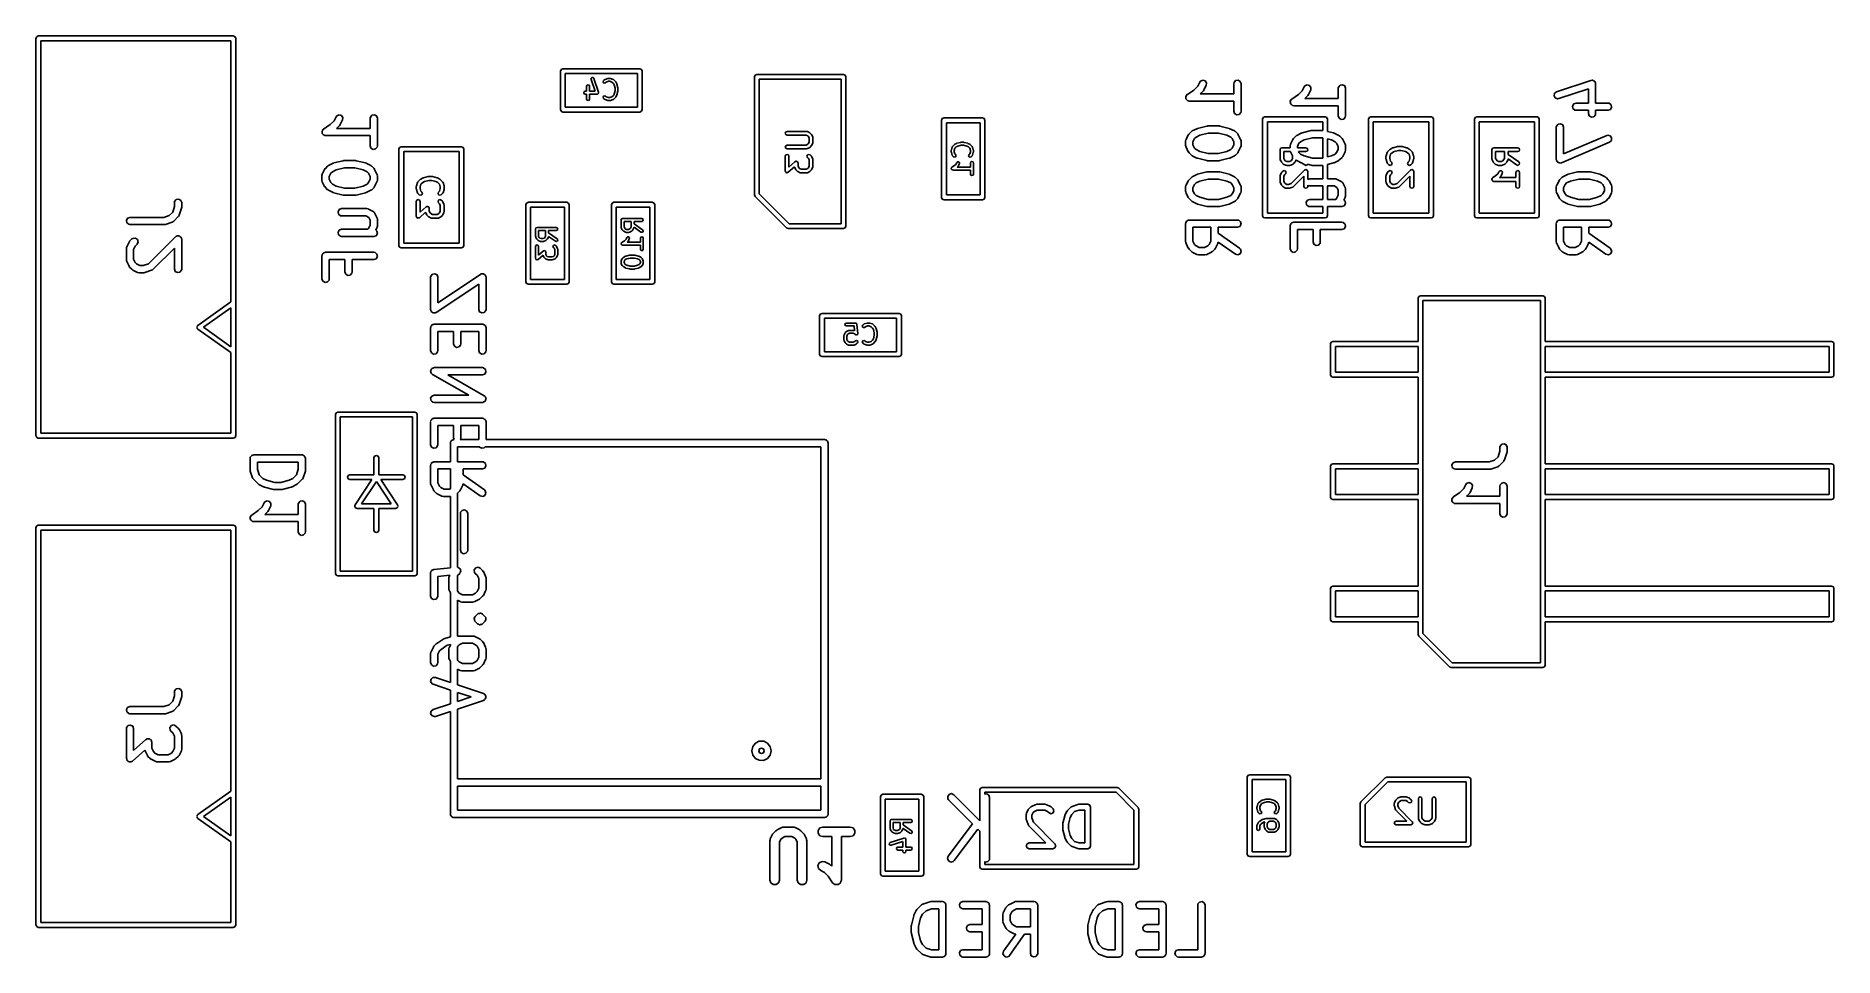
# Model space of a CAD drawing. Extents: x -0.62 to 0.85, y -0.21 to 0.54.
import ezdxf

# ---------------------------------------------------------------- set-up
doc = ezdxf.new("R2010")
doc.units = 0
doc.header["$MEASUREMENT"] = 0
doc.layers.add('BLACK', color=7, linetype='CONTINUOUS')

msp = doc.modelspace()

# ---------------------------------------------------------------- linework, layer by layer
at = {"layer": 'BLACK', "linetype": 'CONTINUOUS'}
for p, q in [((-0.6178, 0.5439), (-0.6165, 0.5445)), ((-0.6165, 0.5445), (-0.457, 0.5445)), ((-0.457, 0.5445), (-0.4556, 0.5439)), ((-0.6184, 0.5425), (-0.6178, 0.5439)), ((-0.6184, 0.2177), (-0.6184, 0.5425)), ((-0.6145, 0.5405), (-0.6145, 0.2197)), ((-0.459, 0.5405), (-0.6145, 0.5405)), ((-0.459, 0.327), (-0.459, 0.5405)), ((-0.4556, 0.5439), (-0.455, 0.5425)), ((-0.455, 0.5425), (-0.455, 0.2177)), ((-0.1895, 0.5157), (-0.1889, 0.5171)), ((-0.1895, 0.4843), (-0.1895, 0.5157)), ((-0.1889, 0.5171), (-0.1875, 0.5177)), ((-0.1875, 0.5177), (-0.1245, 0.5177)), ((-0.1245, 0.5177), (-0.1231, 0.5171)), ((-0.1231, 0.5171), (-0.1225, 0.5157)), ((-0.1225, 0.5157), (-0.1225, 0.4843)), ((-0.1855, 0.5138), (-0.1855, 0.4862)), ((-0.1265, 0.5138), (-0.1855, 0.5138)), ((-0.1681, 0.5034), (-0.1677, 0.5042)), ((-0.1681, 0.4993), (-0.1681, 0.5034)), ((-0.1677, 0.5042), (-0.1669, 0.5046)), ((-0.1669, 0.5046), (-0.166, 0.5042)), ((-0.166, 0.5042), (-0.1657, 0.5034)), ((-0.1657, 0.5034), (-0.1657, 0.4993)), ((-0.1642, 0.5099), (-0.1635, 0.5105)), ((-0.1642, 0.509), (-0.1642, 0.5099)), ((-0.161, 0.4993), (-0.1642, 0.509)), ((-0.1635, 0.5105), (-0.1626, 0.5104)), ((-0.1626, 0.5104), (-0.162, 0.5097)), ((-0.162, 0.5097), (-0.1583, 0.4985)), ((-0.1546, 0.5071), (-0.1542, 0.508)), ((-0.1542, 0.5063), (-0.1546, 0.5071)), ((-0.1542, 0.508), (-0.1535, 0.5087)), ((-0.1534, 0.5059), (-0.1542, 0.5063)), ((-0.1535, 0.5087), (-0.1532, 0.5088)), ((-0.1525, 0.5063), (-0.1534, 0.5059)), ((-0.1532, 0.5088), (-0.153, 0.509)), ((-0.153, 0.509), (-0.1508, 0.5097)), ((-0.152, 0.5068), (-0.1525, 0.5063)), ((-0.1502, 0.5074), (-0.152, 0.5068)), ((-0.1508, 0.5097), (-0.1506, 0.5097)), ((-0.1506, 0.5097), (-0.1504, 0.5098)), ((-0.1504, 0.5098), (-0.1489, 0.5098)), ((-0.1491, 0.5074), (-0.1502, 0.5074)), ((-0.1473, 0.5068), (-0.1491, 0.5074)), ((-0.1489, 0.5098), (-0.1487, 0.5097)), ((-0.1487, 0.5097), (-0.1485, 0.5097)), ((-0.1485, 0.5097), (-0.1463, 0.509)), ((-0.1461, 0.5057), (-0.1473, 0.5068)), ((-0.1463, 0.509), (-0.146, 0.5088)), ((-0.1455, 0.5045), (-0.1461, 0.5057)), ((-0.146, 0.5088), (-0.1458, 0.5087)), ((-0.1458, 0.5087), (-0.1443, 0.5072)), ((-0.1448, 0.5017), (-0.1455, 0.5045)), ((-0.1448, 0.4998), (-0.1448, 0.5017)), ((-0.1443, 0.5072), (-0.1442, 0.507)), ((-0.1442, 0.507), (-0.1441, 0.5069)), ((-0.1441, 0.5069), (-0.1433, 0.5054)), ((-0.1433, 0.5054), (-0.1433, 0.5053)), ((-0.1433, 0.5053), (-0.1432, 0.5052)), ((-0.1432, 0.5052), (-0.1425, 0.5022)), ((-0.1425, 0.5022), (-0.1425, 0.502)), ((-0.1425, 0.502), (-0.1424, 0.5019)), ((-0.1424, 0.5019), (-0.1424, 0.4996)), ((-0.1265, 0.4862), (-0.1265, 0.5138)), ((-0.0307, 0.511), (-0.0301, 0.5124)), ((-0.0307, 0.4146), (-0.0307, 0.511)), ((-0.0301, 0.5124), (-0.0287, 0.513)), ((-0.0287, 0.513), (0.0421, 0.513)), ((-0.0268, 0.5091), (-0.0268, 0.4154)), ((0.0402, 0.5091), (-0.0268, 0.5091)), ((0.0402, 0.3909), (0.0402, 0.5091)), ((0.0421, 0.513), (0.0435, 0.5124)), ((0.0435, 0.5124), (0.0441, 0.511)), ((0.0441, 0.511), (0.0441, 0.389)), ((0.3233, 0.4966), (0.3286, 0.5002)), ((0.3286, 0.5002), (0.3318, 0.5034)), ((0.3318, 0.5034), (0.3335, 0.5068)), ((0.3335, 0.5068), (0.3341, 0.5076)), ((0.3341, 0.5076), (0.336, 0.5084)), ((0.336, 0.5084), (0.3379, 0.5078)), ((0.3369, 0.5004), (0.3364, 0.4997)), ((0.3388, 0.5041), (0.3369, 0.5004)), ((0.3379, 0.5078), (0.339, 0.5061)), ((0.339, 0.5061), (0.3388, 0.5041)), ((0.3613, 0.5054), (0.3615, 0.5064)), ((0.3613, 0.4971), (0.3613, 0.5054)), ((0.3615, 0.5064), (0.3628, 0.508)), ((0.3628, 0.508), (0.3648, 0.5083)), ((0.3648, 0.5083), (0.3665, 0.5073)), ((0.3665, 0.5073), (0.3672, 0.5054)), ((0.3672, 0.5054), (0.3672, 0.4829)), ((0.4173, 0.4997), (0.4189, 0.503)), ((0.4189, 0.503), (0.4195, 0.5038)), ((0.4195, 0.5038), (0.4214, 0.5046)), ((0.4214, 0.5046), (0.4233, 0.5041)), ((0.4242, 0.5004), (0.4223, 0.4966)), ((0.4233, 0.5041), (0.4244, 0.5024)), ((0.4244, 0.5024), (0.4242, 0.5004)), ((0.4467, 0.5017), (0.4469, 0.5027)), ((0.4467, 0.4934), (0.4467, 0.5017)), ((0.4469, 0.5027), (0.4482, 0.5042)), ((0.4482, 0.5042), (0.4502, 0.5046)), ((0.4502, 0.5046), (0.452, 0.5036)), ((0.452, 0.5036), (0.4527, 0.5017)), ((0.4527, 0.5017), (0.4527, 0.4792)), ((0.6252, 0.4989), (0.6534, 0.5082)), ((0.6513, 0.5013), (0.6271, 0.4933)), ((0.6513, 0.4896), (0.6513, 0.5013)), ((0.6534, 0.5082), (0.6544, 0.5084)), ((0.6544, 0.5084), (0.6546, 0.5083)), ((0.6546, 0.5083), (0.6548, 0.5083)), ((0.6548, 0.5083), (0.6555, 0.5079)), ((0.6555, 0.5079), (0.6563, 0.5076)), ((0.6563, 0.5076), (0.6564, 0.5074)), ((0.6564, 0.5074), (0.6566, 0.5073)), ((0.6566, 0.5073), (0.6568, 0.5066)), ((0.6568, 0.5066), (0.6572, 0.5059)), ((0.6572, 0.5059), (0.6572, 0.5056)), ((0.6572, 0.5056), (0.6572, 0.5054)), ((0.6572, 0.5054), (0.6572, 0.4896)), ((-0.1855, 0.4862), (-0.1265, 0.4862)), ((-0.1703, 0.4981), (-0.17, 0.499)), ((-0.17, 0.4973), (-0.1703, 0.4981)), ((-0.17, 0.499), (-0.1691, 0.4993)), ((-0.1691, 0.4969), (-0.17, 0.4973)), ((-0.1691, 0.4993), (-0.1681, 0.4993)), ((-0.1681, 0.4969), (-0.1691, 0.4969)), ((-0.1681, 0.4929), (-0.1681, 0.4969)), ((-0.1677, 0.492), (-0.1681, 0.4929)), ((-0.1669, 0.4917), (-0.1677, 0.492)), ((-0.166, 0.492), (-0.1669, 0.4917)), ((-0.1657, 0.4929), (-0.166, 0.492)), ((-0.1657, 0.4993), (-0.161, 0.4993)), ((-0.1594, 0.4969), (-0.1657, 0.4969)), ((-0.1657, 0.4969), (-0.1657, 0.4929)), ((-0.1592, 0.497), (-0.1594, 0.4969)), ((-0.159, 0.497), (-0.1592, 0.497)), ((-0.1588, 0.4972), (-0.159, 0.497)), ((-0.1585, 0.4973), (-0.1588, 0.4972)), ((-0.1583, 0.4976), (-0.1585, 0.4975)), ((-0.1585, 0.4975), (-0.1585, 0.4973)), ((-0.1583, 0.4985), (-0.1583, 0.4983)), ((-0.1583, 0.4983), (-0.1582, 0.4981)), ((-0.1582, 0.4981), (-0.1583, 0.4979)), ((-0.1583, 0.4979), (-0.1583, 0.4976)), ((-0.1546, 0.4944), (-0.1542, 0.4952)), ((-0.1542, 0.4935), (-0.1546, 0.4944)), ((-0.1542, 0.4952), (-0.1534, 0.4956)), ((-0.1535, 0.4928), (-0.1542, 0.4935)), ((-0.1532, 0.4927), (-0.1535, 0.4928)), ((-0.1534, 0.4956), (-0.1525, 0.4952)), ((-0.153, 0.4925), (-0.1532, 0.4927)), ((-0.1508, 0.4918), (-0.153, 0.4925)), ((-0.1525, 0.4952), (-0.152, 0.4947)), ((-0.152, 0.4947), (-0.1502, 0.4941)), ((-0.1506, 0.4918), (-0.1508, 0.4918)), ((-0.1504, 0.4917), (-0.1506, 0.4918)), ((-0.1489, 0.4917), (-0.1504, 0.4917)), ((-0.1502, 0.4941), (-0.1491, 0.4941)), ((-0.1491, 0.4941), (-0.1473, 0.4947)), ((-0.1487, 0.4918), (-0.1489, 0.4917)), ((-0.1485, 0.4918), (-0.1487, 0.4918)), ((-0.1463, 0.4925), (-0.1485, 0.4918)), ((-0.1473, 0.4947), (-0.1461, 0.4958)), ((-0.146, 0.4927), (-0.1463, 0.4925)), ((-0.1461, 0.4958), (-0.1455, 0.497)), ((-0.1458, 0.4928), (-0.146, 0.4927)), ((-0.1443, 0.4943), (-0.1458, 0.4928)), ((-0.1455, 0.497), (-0.1448, 0.4998)), ((-0.1442, 0.4945), (-0.1443, 0.4943)), ((-0.1441, 0.4946), (-0.1442, 0.4945)), ((-0.1433, 0.4961), (-0.1441, 0.4946)), ((-0.1432, 0.4963), (-0.1433, 0.4962)), ((-0.1433, 0.4962), (-0.1433, 0.4961)), ((-0.1425, 0.4993), (-0.1432, 0.4963)), ((-0.1424, 0.4996), (-0.1425, 0.4995)), ((-0.1425, 0.4995), (-0.1425, 0.4993)), ((0.322, 0.4947), (0.3221, 0.4948)), ((0.3221, 0.4939), (0.322, 0.4947)), ((0.3221, 0.495), (0.3226, 0.4957)), ((0.3221, 0.4948), (0.3221, 0.495)), ((0.3222, 0.493), (0.3221, 0.4939)), ((0.3223, 0.4929), (0.3222, 0.493)), ((0.3223, 0.4927), (0.3223, 0.4929)), ((0.323, 0.4922), (0.3223, 0.4927)), ((0.3226, 0.4957), (0.323, 0.4965)), ((0.323, 0.4965), (0.3232, 0.4965)), ((0.3236, 0.4915), (0.323, 0.4922)), ((0.3232, 0.4965), (0.3233, 0.4966)), ((0.3238, 0.4915), (0.3236, 0.4915)), ((0.3239, 0.4914), (0.3238, 0.4915)), ((0.3249, 0.4912), (0.3239, 0.4914)), ((0.3613, 0.4912), (0.3249, 0.4912)), ((0.3364, 0.4996), (0.3339, 0.4971)), ((0.3339, 0.4971), (0.3613, 0.4971)), ((0.3364, 0.4997), (0.3364, 0.4996)), ((0.3613, 0.4829), (0.3613, 0.4912)), ((0.4074, 0.491), (0.4075, 0.4911)), ((0.4076, 0.4901), (0.4074, 0.491)), ((0.4075, 0.4913), (0.408, 0.492)), ((0.4075, 0.4911), (0.4075, 0.4913)), ((0.4076, 0.4893), (0.4076, 0.4901)), ((0.4077, 0.4891), (0.4076, 0.4893)), ((0.4078, 0.489), (0.4077, 0.4891)), ((0.4084, 0.4884), (0.4078, 0.489)), ((0.408, 0.492), (0.4084, 0.4927)), ((0.4084, 0.4927), (0.4086, 0.4928)), ((0.409, 0.4878), (0.4084, 0.4884)), ((0.4086, 0.4928), (0.4087, 0.4929)), ((0.4087, 0.4929), (0.4141, 0.4965)), ((0.4092, 0.4878), (0.409, 0.4878)), ((0.4093, 0.4877), (0.4092, 0.4878)), ((0.4103, 0.4875), (0.4093, 0.4877)), ((0.4467, 0.4875), (0.4103, 0.4875)), ((0.4141, 0.4965), (0.4173, 0.4997)), ((0.4218, 0.4959), (0.4193, 0.4934)), ((0.4193, 0.4934), (0.4467, 0.4934)), ((0.4223, 0.4966), (0.4218, 0.4959)), ((0.4218, 0.4959), (0.4218, 0.4959)), ((0.4467, 0.4792), (0.4467, 0.4875)), ((0.6233, 0.4956), (0.6237, 0.4976)), ((0.6242, 0.4939), (0.6233, 0.4956)), ((0.6237, 0.4976), (0.6252, 0.4989)), ((0.6261, 0.4931), (0.6242, 0.4939)), ((0.6271, 0.4933), (0.6261, 0.4931)), ((0.6383, 0.4872), (0.6393, 0.489)), ((0.6386, 0.4852), (0.6383, 0.4872)), ((0.6393, 0.489), (0.6412, 0.4896)), ((0.6412, 0.4896), (0.6513, 0.4896)), ((0.6572, 0.4896), (0.6674, 0.4896)), ((0.6674, 0.4896), (0.6684, 0.4895)), ((0.6684, 0.4895), (0.67, 0.4882)), ((0.6703, 0.4862), (0.6693, 0.4844)), ((0.67, 0.4882), (0.6703, 0.4862)), ((-0.3832, 0.4684), (-0.3778, 0.472)), ((-0.3778, 0.472), (-0.3746, 0.4752)), ((-0.3746, 0.4752), (-0.3729, 0.4785)), ((-0.3729, 0.4785), (-0.3723, 0.4793)), ((-0.3701, 0.4713), (-0.3725, 0.4689)), ((-0.3723, 0.4793), (-0.3704, 0.4801)), ((-0.3704, 0.4801), (-0.3685, 0.4796)), ((-0.37, 0.4714), (-0.3701, 0.4713)), ((-0.3695, 0.4721), (-0.37, 0.4714)), ((-0.3676, 0.4759), (-0.3695, 0.4721)), ((-0.3685, 0.4796), (-0.3674, 0.4779)), ((-0.3674, 0.4779), (-0.3676, 0.4759)), ((-0.3451, 0.4772), (-0.3449, 0.4782)), ((-0.3451, 0.4689), (-0.3451, 0.4772)), ((-0.3449, 0.4782), (-0.3436, 0.4797)), ((-0.3436, 0.4797), (-0.3416, 0.4801)), ((-0.3416, 0.4801), (-0.3399, 0.4791)), ((-0.3399, 0.4791), (-0.3392, 0.4772)), ((-0.3392, 0.4772), (-0.3392, 0.4547)), ((-0.1889, 0.4829), (-0.1895, 0.4843)), ((-0.1875, 0.4823), (-0.1889, 0.4829)), ((-0.1245, 0.4823), (-0.1875, 0.4823)), ((-0.1231, 0.4829), (-0.1245, 0.4823)), ((-0.1225, 0.4843), (-0.1231, 0.4829)), ((0.1223, 0.4755), (0.1229, 0.4769)), ((0.1223, 0.4125), (0.1223, 0.4755)), ((0.1229, 0.4769), (0.1243, 0.4775)), ((0.1243, 0.4775), (0.1557, 0.4775)), ((0.1262, 0.4735), (0.1262, 0.4145)), ((0.1538, 0.4735), (0.1262, 0.4735)), ((0.1538, 0.4145), (0.1538, 0.4735)), ((0.1557, 0.4775), (0.1571, 0.4769)), ((0.1571, 0.4769), (0.1577, 0.4755)), ((0.1577, 0.4755), (0.1577, 0.4125)), ((0.3317, 0.4689), (0.3392, 0.4708)), ((0.3392, 0.4708), (0.3398, 0.4708)), ((0.3398, 0.4708), (0.3399, 0.4709)), ((0.3399, 0.4709), (0.3493, 0.4709)), ((0.3493, 0.4709), (0.3498, 0.4708)), ((0.3498, 0.4708), (0.35, 0.4708)), ((0.35, 0.4708), (0.3575, 0.4689)), ((0.362, 0.481), (0.3613, 0.4829)), ((0.3638, 0.48), (0.362, 0.481)), ((0.3657, 0.4804), (0.3638, 0.48)), ((0.367, 0.4819), (0.3657, 0.4804)), ((0.3672, 0.4829), (0.367, 0.4819)), ((0.3848, 0.4764), (0.3854, 0.4778)), ((0.3848, 0.3976), (0.3848, 0.4764)), ((0.3854, 0.4778), (0.3868, 0.4783)), ((0.3868, 0.4783), (0.436, 0.4783)), ((0.4341, 0.4744), (0.3888, 0.4744)), ((0.3888, 0.4744), (0.3888, 0.3996)), ((0.4341, 0.4671), (0.4341, 0.4744)), ((0.436, 0.4783), (0.4374, 0.4778)), ((0.4374, 0.4778), (0.438, 0.4764)), ((0.438, 0.4764), (0.438, 0.4664)), ((0.4474, 0.4773), (0.4467, 0.4792)), ((0.4492, 0.4763), (0.4474, 0.4773)), ((0.4512, 0.4766), (0.4492, 0.4763)), ((0.4525, 0.4782), (0.4512, 0.4766)), ((0.4527, 0.4792), (0.4525, 0.4782)), ((0.4715, 0.4764), (0.472, 0.4778)), ((0.4715, 0.3976), (0.4715, 0.4764)), ((0.472, 0.4778), (0.4734, 0.4783)), ((0.4734, 0.4783), (0.5226, 0.4783)), ((0.4754, 0.4744), (0.4754, 0.3996)), ((0.5207, 0.4744), (0.4754, 0.4744)), ((0.5207, 0.3996), (0.5207, 0.4744)), ((0.5226, 0.4783), (0.524, 0.4778)), ((0.524, 0.4778), (0.5246, 0.4764)), ((0.5246, 0.4764), (0.5246, 0.3976)), ((0.5581, 0.4764), (0.5586, 0.4778)), ((0.5581, 0.3976), (0.5581, 0.4764)), ((0.5586, 0.4778), (0.56, 0.4783)), ((0.56, 0.4783), (0.6093, 0.4783)), ((0.562, 0.4744), (0.562, 0.3996)), ((0.6073, 0.4744), (0.562, 0.4744)), ((0.6073, 0.3996), (0.6073, 0.4744)), ((0.6093, 0.4783), (0.6106, 0.4778)), ((0.6106, 0.4778), (0.6112, 0.4764)), ((0.6112, 0.4764), (0.6112, 0.3976)), ((0.6251, 0.4698), (0.6253, 0.4708)), ((0.6253, 0.4708), (0.6266, 0.4724)), ((0.6266, 0.4724), (0.6286, 0.4727)), ((0.6286, 0.4727), (0.6303, 0.4717)), ((0.6303, 0.4717), (0.631, 0.4698)), ((0.6402, 0.4839), (0.6386, 0.4852)), ((0.6412, 0.4837), (0.6402, 0.4839)), ((0.6513, 0.4837), (0.6412, 0.4837)), ((0.6513, 0.4811), (0.6513, 0.4837)), ((0.652, 0.4792), (0.6513, 0.4811)), ((0.6538, 0.4782), (0.652, 0.4792)), ((0.6558, 0.4785), (0.6538, 0.4782)), ((0.6571, 0.4801), (0.6558, 0.4785)), ((0.6572, 0.4811), (0.6571, 0.4801)), ((0.6674, 0.4837), (0.6572, 0.4837)), ((0.6572, 0.4837), (0.6572, 0.4811)), ((0.6693, 0.4844), (0.6674, 0.4837)), ((-0.3844, 0.4668), (-0.3838, 0.4674)), ((-0.3843, 0.4666), (-0.3844, 0.4668)), ((-0.3844, 0.4664), (-0.3843, 0.4666)), ((-0.3843, 0.4656), (-0.3844, 0.4664)), ((-0.3842, 0.4647), (-0.3843, 0.4656)), ((-0.3841, 0.4646), (-0.3842, 0.4647)), ((-0.3841, 0.4645), (-0.3841, 0.4646)), ((-0.3834, 0.4639), (-0.3841, 0.4645)), ((-0.3838, 0.4674), (-0.3834, 0.4682)), ((-0.3834, 0.4682), (-0.3833, 0.4683)), ((-0.3828, 0.4633), (-0.3834, 0.4639)), ((-0.3833, 0.4683), (-0.3832, 0.4684)), ((-0.3827, 0.4633), (-0.3828, 0.4633)), ((-0.3825, 0.4632), (-0.3827, 0.4633)), ((-0.3815, 0.463), (-0.3825, 0.4632)), ((-0.3451, 0.463), (-0.3815, 0.463)), ((-0.3725, 0.4689), (-0.3451, 0.4689)), ((-0.3451, 0.4547), (-0.3451, 0.463)), ((-0.0056, 0.465), (-0.0051, 0.466)), ((-0.0051, 0.464), (-0.0056, 0.465)), ((-0.0051, 0.466), (-0.0041, 0.4665)), ((-0.0041, 0.4635), (-0.0051, 0.464)), ((-0.0041, 0.4665), (0.0118, 0.4665)), ((0.0115, 0.4635), (-0.0041, 0.4635)), ((0.0128, 0.4628), (0.0115, 0.4635)), ((0.0118, 0.4665), (0.0122, 0.4663)), ((0.0122, 0.4663), (0.0125, 0.4663)), ((0.0125, 0.4663), (0.0144, 0.4654)), ((0.0134, 0.4622), (0.0128, 0.4628)), ((0.0128, 0.4559), (0.0134, 0.4565)), ((0.0141, 0.4609), (0.0134, 0.4622)), ((0.0134, 0.4565), (0.0141, 0.4578)), ((0.0141, 0.4578), (0.0141, 0.4609)), ((0.0144, 0.4654), (0.0145, 0.4652)), ((0.0145, 0.4652), (0.0148, 0.4651)), ((0.0148, 0.4651), (0.0157, 0.4642)), ((0.0157, 0.4642), (0.0158, 0.4639)), ((0.0158, 0.4639), (0.016, 0.4638)), ((0.016, 0.4638), (0.0169, 0.4619)), ((0.0169, 0.4568), (0.016, 0.455)), ((0.0169, 0.4619), (0.0169, 0.4616)), ((0.0169, 0.4616), (0.0171, 0.4612)), ((0.0171, 0.4575), (0.0169, 0.4572)), ((0.0169, 0.4572), (0.0169, 0.4568)), ((0.0171, 0.4612), (0.0171, 0.4575)), ((0.133, 0.4558), (0.1331, 0.4559)), ((0.1331, 0.4559), (0.1346, 0.4567)), ((0.1346, 0.4567), (0.1347, 0.4567)), ((0.1347, 0.4567), (0.1348, 0.4568)), ((0.1348, 0.4568), (0.1378, 0.4575)), ((0.1378, 0.4575), (0.138, 0.4575)), ((0.138, 0.4575), (0.1381, 0.4576)), ((0.1381, 0.4576), (0.1404, 0.4576)), ((0.1404, 0.4576), (0.1405, 0.4575)), ((0.1405, 0.4575), (0.1407, 0.4575)), ((0.1407, 0.4575), (0.1437, 0.4568)), ((0.1437, 0.4568), (0.1438, 0.4567)), ((0.1438, 0.4567), (0.1439, 0.4567)), ((0.1439, 0.4567), (0.1454, 0.4559)), ((0.1454, 0.4559), (0.1455, 0.4558)), ((0.3219, 0.4586), (0.3221, 0.4596)), ((0.3219, 0.4548), (0.3219, 0.4586)), ((0.3221, 0.4596), (0.3222, 0.4597)), ((0.3222, 0.4597), (0.3223, 0.4599)), ((0.3223, 0.4599), (0.3241, 0.4636)), ((0.3241, 0.4636), (0.3247, 0.4643)), ((0.3247, 0.4644), (0.3266, 0.4663)), ((0.3247, 0.4643), (0.3247, 0.4644)), ((0.3266, 0.4663), (0.3273, 0.4668)), ((0.3273, 0.4668), (0.3311, 0.4687)), ((0.3273, 0.4668), (0.3273, 0.4668)), ((0.3292, 0.4606), (0.3278, 0.4579)), ((0.3278, 0.4579), (0.3278, 0.4555)), ((0.3304, 0.4618), (0.3292, 0.4606)), ((0.3334, 0.4633), (0.3304, 0.4618)), ((0.3311, 0.4687), (0.3316, 0.4689)), ((0.3316, 0.4689), (0.3317, 0.4689)), ((0.3403, 0.465), (0.3334, 0.4633)), ((0.3489, 0.465), (0.3403, 0.465)), ((0.3557, 0.4633), (0.3489, 0.465)), ((0.3588, 0.4618), (0.3557, 0.4633)), ((0.3575, 0.4689), (0.3579, 0.4687)), ((0.3579, 0.4687), (0.3581, 0.4687)), ((0.3581, 0.4687), (0.3618, 0.4668)), ((0.36, 0.4606), (0.3588, 0.4618)), ((0.3613, 0.4579), (0.36, 0.4606)), ((0.3613, 0.4555), (0.3613, 0.4579)), ((0.3618, 0.4668), (0.3625, 0.4663)), ((0.3625, 0.4663), (0.3626, 0.4663)), ((0.3626, 0.4663), (0.3645, 0.4644)), ((0.3645, 0.4644), (0.365, 0.4637)), ((0.365, 0.4637), (0.365, 0.4636)), ((0.365, 0.4636), (0.3669, 0.4599)), ((0.3669, 0.4599), (0.3672, 0.4589)), ((0.3672, 0.4589), (0.3672, 0.4587)), ((0.3672, 0.4587), (0.3672, 0.4586)), ((0.3672, 0.4586), (0.3672, 0.4548)), ((0.4076, 0.4558), (0.4077, 0.456)), ((0.4077, 0.4561), (0.4096, 0.4599)), ((0.4077, 0.456), (0.4077, 0.4561)), ((0.4096, 0.4599), (0.4101, 0.4606)), ((0.4101, 0.4607), (0.412, 0.4625)), ((0.4101, 0.4606), (0.4101, 0.4607)), ((0.412, 0.4625), (0.4127, 0.463)), ((0.4127, 0.463), (0.4128, 0.4631)), ((0.4128, 0.4631), (0.4165, 0.465)), ((0.4146, 0.4568), (0.4133, 0.4541)), ((0.4158, 0.458), (0.4146, 0.4568)), ((0.4189, 0.4595), (0.4158, 0.458)), ((0.4165, 0.465), (0.417, 0.4651)), ((0.417, 0.4651), (0.4171, 0.4652)), ((0.4171, 0.4652), (0.4246, 0.4671)), ((0.4257, 0.4612), (0.4189, 0.4595)), ((0.4246, 0.4671), (0.4252, 0.4671)), ((0.4252, 0.4671), (0.4253, 0.4671)), ((0.4253, 0.4671), (0.4341, 0.4671)), ((0.4341, 0.4612), (0.4257, 0.4612)), ((0.4341, 0.4446), (0.4341, 0.4612)), ((0.438, 0.4664), (0.4429, 0.4652)), ((0.4412, 0.4595), (0.438, 0.4603)), ((0.438, 0.4603), (0.438, 0.4456)), ((0.4442, 0.458), (0.4412, 0.4595)), ((0.4429, 0.4652), (0.4434, 0.465)), ((0.4434, 0.465), (0.4435, 0.465)), ((0.4435, 0.465), (0.4473, 0.4631)), ((0.4454, 0.4568), (0.4442, 0.458)), ((0.4467, 0.4541), (0.4454, 0.4568)), ((0.4473, 0.4631), (0.448, 0.4626)), ((0.448, 0.4626), (0.448, 0.4625)), ((0.448, 0.4625), (0.4499, 0.4607)), ((0.4499, 0.4607), (0.4504, 0.4599)), ((0.4504, 0.4599), (0.4505, 0.4599)), ((0.4505, 0.4599), (0.4523, 0.4561)), ((0.4523, 0.4561), (0.4526, 0.4552)), ((0.6251, 0.4436), (0.6251, 0.4698)), ((0.6686, 0.4577), (0.6292, 0.4409)), ((0.631, 0.4698), (0.631, 0.448)), ((0.631, 0.448), (0.6663, 0.4632)), ((0.6663, 0.4632), (0.6673, 0.4634)), ((0.6673, 0.4634), (0.6692, 0.4628)), ((0.6701, 0.4591), (0.6686, 0.4577)), ((0.6692, 0.4628), (0.6703, 0.4611)), ((0.6703, 0.4611), (0.6701, 0.4591)), ((-0.3747, 0.4407), (-0.3672, 0.4425)), ((-0.3672, 0.4425), (-0.3667, 0.4426)), ((-0.3667, 0.4426), (-0.3665, 0.4426)), ((-0.3665, 0.4426), (-0.3571, 0.4426)), ((-0.3571, 0.4426), (-0.3566, 0.4425)), ((-0.3566, 0.4425), (-0.3564, 0.4425)), ((-0.3564, 0.4425), (-0.3489, 0.4407)), ((-0.3444, 0.4528), (-0.3451, 0.4547)), ((-0.3427, 0.4518), (-0.3444, 0.4528)), ((-0.3407, 0.4521), (-0.3427, 0.4518)), ((-0.3394, 0.4537), (-0.3407, 0.4521)), ((-0.3392, 0.4547), (-0.3394, 0.4537)), ((-0.3216, 0.4519), (-0.321, 0.4533)), ((-0.3216, 0.3731), (-0.3216, 0.4519)), ((-0.321, 0.4533), (-0.3196, 0.4538)), ((-0.3196, 0.4538), (-0.2704, 0.4538)), ((-0.3176, 0.4499), (-0.3176, 0.3751)), ((-0.2724, 0.4499), (-0.3176, 0.4499)), ((-0.2724, 0.3751), (-0.2724, 0.4499)), ((-0.2704, 0.4538), (-0.269, 0.4533)), ((-0.269, 0.4533), (-0.2684, 0.4519)), ((-0.2684, 0.4519), (-0.2684, 0.3731)), ((-0.0056, 0.4537), (-0.0051, 0.4548)), ((-0.0051, 0.4527), (-0.0056, 0.4537)), ((-0.0056, 0.4462), (-0.0051, 0.4473)), ((-0.0056, 0.4341), (-0.0056, 0.4462)), ((-0.0051, 0.4548), (-0.0041, 0.4552)), ((-0.0041, 0.4523), (-0.0051, 0.4527)), ((-0.0051, 0.4473), (-0.0041, 0.4477)), ((-0.0041, 0.4552), (0.0115, 0.4552)), ((0.0118, 0.4523), (-0.0041, 0.4523)), ((-0.0041, 0.4477), (-0.003, 0.4473)), ((-0.003, 0.4473), (-0.0026, 0.4462)), ((-0.0026, 0.4462), (-0.0026, 0.4373)), ((-0.0026, 0.4373), (0.0024, 0.4417)), ((0.0024, 0.4417), (0.0029, 0.4419)), ((0.0029, 0.4419), (0.0034, 0.4421)), ((0.0034, 0.4421), (0.0035, 0.4421)), ((0.0035, 0.4421), (0.0035, 0.4421)), ((0.0035, 0.4421), (0.004, 0.4419)), ((0.004, 0.4419), (0.0045, 0.4417)), ((0.0045, 0.4417), (0.0045, 0.4416)), ((0.0045, 0.4416), (0.0045, 0.4416)), ((0.0045, 0.4416), (0.0047, 0.4411)), ((0.0115, 0.4552), (0.0128, 0.4559)), ((0.0122, 0.4524), (0.0118, 0.4523)), ((0.0125, 0.4524), (0.0122, 0.4524)), ((0.0122, 0.4462), (0.0127, 0.4473)), ((0.0127, 0.4452), (0.0122, 0.4462)), ((0.0144, 0.4534), (0.0125, 0.4524)), ((0.0127, 0.4473), (0.0137, 0.4477)), ((0.0134, 0.4444), (0.0127, 0.4452)), ((0.0141, 0.4431), (0.0134, 0.4444)), ((0.0137, 0.4477), (0.0148, 0.4473)), ((0.0141, 0.4382), (0.0141, 0.4431)), ((0.0145, 0.4536), (0.0144, 0.4534)), ((0.0148, 0.4536), (0.0145, 0.4536)), ((0.0157, 0.4546), (0.0148, 0.4536)), ((0.0148, 0.4473), (0.0157, 0.4464)), ((0.0158, 0.4548), (0.0157, 0.4546)), ((0.0157, 0.4464), (0.0158, 0.4461)), ((0.016, 0.455), (0.0158, 0.4548)), ((0.0158, 0.4461), (0.016, 0.446)), ((0.016, 0.446), (0.0169, 0.4441)), ((0.0169, 0.4441), (0.0169, 0.4438)), ((0.0169, 0.4438), (0.0171, 0.4434)), ((0.0171, 0.4434), (0.0171, 0.4378)), ((0.1302, 0.4511), (0.1303, 0.4513)), ((0.1302, 0.4496), (0.1302, 0.4511)), ((0.1303, 0.4494), (0.1302, 0.4496)), ((0.1303, 0.4515), (0.131, 0.4537)), ((0.1303, 0.4513), (0.1303, 0.4515)), ((0.1303, 0.4492), (0.1303, 0.4494)), ((0.131, 0.447), (0.1303, 0.4492)), ((0.131, 0.4537), (0.1312, 0.454)), ((0.1312, 0.4468), (0.131, 0.447)), ((0.1312, 0.454), (0.1313, 0.4542)), ((0.1313, 0.4465), (0.1312, 0.4468)), ((0.1313, 0.4542), (0.1328, 0.4557)), ((0.132, 0.4458), (0.1313, 0.4465)), ((0.1329, 0.4454), (0.132, 0.4458)), ((0.1332, 0.4527), (0.1326, 0.4509)), ((0.1326, 0.4509), (0.1326, 0.4498)), ((0.1326, 0.4498), (0.1332, 0.448)), ((0.1328, 0.4557), (0.133, 0.4558)), ((0.1337, 0.4458), (0.1329, 0.4454)), ((0.1343, 0.4539), (0.1332, 0.4527)), ((0.1332, 0.448), (0.1337, 0.4475)), ((0.1337, 0.4475), (0.1341, 0.4466)), ((0.1341, 0.4466), (0.1337, 0.4458)), ((0.1355, 0.4545), (0.1343, 0.4539)), ((0.1348, 0.4411), (0.1355, 0.4417)), ((0.1383, 0.4552), (0.1355, 0.4545)), ((0.1355, 0.4417), (0.1364, 0.4417)), ((0.1364, 0.4417), (0.137, 0.441)), ((0.1402, 0.4552), (0.1383, 0.4552)), ((0.143, 0.4545), (0.1402, 0.4552)), ((0.1442, 0.4539), (0.143, 0.4545)), ((0.1453, 0.4527), (0.1442, 0.4539)), ((0.1444, 0.4466), (0.1448, 0.4475)), ((0.1448, 0.4458), (0.1444, 0.4466)), ((0.1448, 0.4475), (0.1453, 0.448)), ((0.1456, 0.4454), (0.1448, 0.4458)), ((0.1459, 0.4509), (0.1453, 0.4527)), ((0.1453, 0.448), (0.1459, 0.4498)), ((0.1455, 0.4558), (0.1457, 0.4557)), ((0.1465, 0.4458), (0.1456, 0.4454)), ((0.1457, 0.4557), (0.1472, 0.4542)), ((0.1459, 0.4498), (0.1459, 0.4509)), ((0.1459, 0.4406), (0.1463, 0.4415)), ((0.1463, 0.4415), (0.1471, 0.4418)), ((0.1472, 0.4465), (0.1465, 0.4458)), ((0.1471, 0.4418), (0.148, 0.4415)), ((0.1472, 0.4542), (0.1473, 0.454)), ((0.1473, 0.4468), (0.1472, 0.4465)), ((0.1473, 0.454), (0.1475, 0.4537)), ((0.1475, 0.447), (0.1473, 0.4468)), ((0.1475, 0.4537), (0.1482, 0.4515)), ((0.1482, 0.4492), (0.1475, 0.447)), ((0.148, 0.4415), (0.1483, 0.4406)), ((0.1482, 0.4515), (0.1482, 0.4513)), ((0.1482, 0.4513), (0.1483, 0.4511)), ((0.1483, 0.4496), (0.1482, 0.4494)), ((0.1482, 0.4494), (0.1482, 0.4492)), ((0.1483, 0.4511), (0.1483, 0.4496)), ((0.322, 0.4547), (0.3219, 0.4548)), ((0.322, 0.4545), (0.322, 0.4547)), ((0.3223, 0.4535), (0.322, 0.4545)), ((0.3241, 0.4497), (0.3223, 0.4535)), ((0.3242, 0.4497), (0.3241, 0.4497)), ((0.3247, 0.449), (0.3242, 0.4497)), ((0.3266, 0.4471), (0.3247, 0.449)), ((0.3273, 0.4466), (0.3266, 0.4471)), ((0.3266, 0.4471), (0.3266, 0.4471)), ((0.3311, 0.4447), (0.3273, 0.4466)), ((0.3278, 0.4555), (0.3292, 0.4528)), ((0.3292, 0.4528), (0.3304, 0.4516)), ((0.3304, 0.4516), (0.3334, 0.4501)), ((0.3312, 0.4447), (0.3311, 0.4447)), ((0.3317, 0.4445), (0.3312, 0.4447)), ((0.3392, 0.4426), (0.3317, 0.4445)), ((0.3334, 0.4501), (0.3403, 0.4484)), ((0.3393, 0.4426), (0.3392, 0.4426)), ((0.3399, 0.4425), (0.3393, 0.4426)), ((0.3493, 0.4425), (0.3399, 0.4425)), ((0.3403, 0.4484), (0.3489, 0.4484)), ((0.3489, 0.4484), (0.3557, 0.4501)), ((0.3494, 0.4425), (0.3493, 0.4425)), ((0.35, 0.4426), (0.3494, 0.4425)), ((0.3575, 0.4445), (0.35, 0.4426)), ((0.3557, 0.4501), (0.3588, 0.4516)), ((0.3576, 0.4445), (0.3575, 0.4445)), ((0.3581, 0.4447), (0.3576, 0.4445)), ((0.3618, 0.4466), (0.3581, 0.4447)), ((0.3588, 0.4516), (0.36, 0.4528)), ((0.36, 0.4528), (0.3613, 0.4555)), ((0.3619, 0.4466), (0.3618, 0.4466)), ((0.3626, 0.4471), (0.3619, 0.4466)), ((0.3645, 0.449), (0.3626, 0.4471)), ((0.365, 0.4497), (0.3645, 0.449)), ((0.3645, 0.449), (0.3645, 0.449)), ((0.3669, 0.4535), (0.365, 0.4497)), ((0.367, 0.4538), (0.3669, 0.4537)), ((0.3669, 0.4537), (0.3669, 0.4535)), ((0.3672, 0.4548), (0.367, 0.4538)), ((0.3991, 0.4515), (0.3995, 0.4527)), ((0.3991, 0.444), (0.3991, 0.4515)), ((0.3992, 0.4437), (0.3991, 0.444)), ((0.3992, 0.4433), (0.3992, 0.4437)), ((0.4002, 0.4415), (0.3992, 0.4433)), ((0.3995, 0.4527), (0.4006, 0.4531)), ((0.4004, 0.4413), (0.4002, 0.4415)), ((0.4005, 0.441), (0.4004, 0.4413)), ((0.4006, 0.4531), (0.4074, 0.4531)), ((0.4022, 0.45), (0.4022, 0.4444)), ((0.4076, 0.45), (0.4022, 0.45)), ((0.4022, 0.4444), (0.4029, 0.4431)), ((0.4029, 0.4431), (0.4034, 0.4425)), ((0.4034, 0.4425), (0.4048, 0.4419)), ((0.4048, 0.4419), (0.4068, 0.4419)), ((0.4068, 0.4419), (0.4081, 0.4425)), ((0.4074, 0.4548), (0.4076, 0.4558)), ((0.4074, 0.4531), (0.4074, 0.4548)), ((0.4077, 0.4497), (0.4076, 0.45)), ((0.4094, 0.4464), (0.4077, 0.4497)), ((0.4081, 0.4425), (0.4087, 0.4431)), ((0.4087, 0.4431), (0.4094, 0.4444)), ((0.4094, 0.4444), (0.4094, 0.4464)), ((0.4112, 0.4413), (0.4111, 0.441)), ((0.4114, 0.4415), (0.4112, 0.4413)), ((0.4123, 0.4432), (0.4114, 0.4415)), ((0.4128, 0.4428), (0.4123, 0.4432)), ((0.4165, 0.4409), (0.4128, 0.4428)), ((0.4133, 0.4541), (0.4133, 0.4531)), ((0.4133, 0.4531), (0.4203, 0.4531)), ((0.4203, 0.45), (0.4142, 0.45)), ((0.4142, 0.45), (0.4146, 0.4491)), ((0.4146, 0.4491), (0.4158, 0.4479)), ((0.4158, 0.4479), (0.4189, 0.4464)), ((0.4189, 0.4464), (0.4257, 0.4446)), ((0.4203, 0.4531), (0.4214, 0.4527)), ((0.4214, 0.4504), (0.4203, 0.45)), ((0.4214, 0.4527), (0.4219, 0.4515)), ((0.4219, 0.4515), (0.4214, 0.4504)), ((0.4257, 0.4446), (0.4341, 0.4446)), ((0.438, 0.4456), (0.4412, 0.4464)), ((0.4412, 0.4464), (0.4442, 0.4479)), ((0.4473, 0.4428), (0.4435, 0.4409)), ((0.4442, 0.4479), (0.4454, 0.4491)), ((0.4454, 0.4491), (0.4467, 0.4518)), ((0.4467, 0.4518), (0.4467, 0.4541)), ((0.448, 0.4434), (0.4473, 0.4429)), ((0.4473, 0.4429), (0.4473, 0.4428)), ((0.4499, 0.4452), (0.448, 0.4434)), ((0.4505, 0.446), (0.4499, 0.4453)), ((0.4499, 0.4453), (0.4499, 0.4452)), ((0.4523, 0.4497), (0.4505, 0.446)), ((0.4524, 0.4499), (0.4523, 0.4497)), ((0.4525, 0.4501), (0.4524, 0.4499)), ((0.4527, 0.4511), (0.4525, 0.4501)), ((0.4526, 0.4552), (0.4526, 0.455)), ((0.4526, 0.455), (0.4527, 0.4548)), ((0.4527, 0.4548), (0.4527, 0.4511)), ((0.4857, 0.4459), (0.4858, 0.4462)), ((0.4857, 0.444), (0.4857, 0.4459)), ((0.4858, 0.4438), (0.4857, 0.444)), ((0.4858, 0.4464), (0.4867, 0.4492)), ((0.4858, 0.4462), (0.4858, 0.4464)), ((0.4858, 0.4435), (0.4858, 0.4438)), ((0.4867, 0.4407), (0.4858, 0.4435)), ((0.4867, 0.4492), (0.4869, 0.4495)), ((0.4869, 0.4495), (0.4871, 0.4498)), ((0.4871, 0.4498), (0.4889, 0.4517)), ((0.4896, 0.4479), (0.4888, 0.4457)), ((0.4888, 0.4457), (0.4888, 0.4443)), ((0.4888, 0.4443), (0.4896, 0.4421)), ((0.4889, 0.4517), (0.4892, 0.4518)), ((0.4892, 0.4518), (0.4894, 0.452)), ((0.4894, 0.452), (0.4912, 0.4529)), ((0.491, 0.4493), (0.4896, 0.4479)), ((0.4896, 0.4421), (0.4902, 0.4414)), ((0.4902, 0.4414), (0.4907, 0.4403)), ((0.4925, 0.4501), (0.491, 0.4493)), ((0.4912, 0.4529), (0.4914, 0.453)), ((0.4914, 0.453), (0.4916, 0.4531)), ((0.4916, 0.4531), (0.4953, 0.454)), ((0.4959, 0.4509), (0.4925, 0.4501)), ((0.4953, 0.454), (0.4955, 0.454)), ((0.4955, 0.454), (0.4957, 0.4541)), ((0.4957, 0.4541), (0.4985, 0.4541)), ((0.4983, 0.4509), (0.4959, 0.4509)), ((0.5017, 0.4501), (0.4983, 0.4509)), ((0.4985, 0.4541), (0.4987, 0.454)), ((0.4987, 0.454), (0.4989, 0.454)), ((0.4989, 0.454), (0.5026, 0.4531)), ((0.5032, 0.4493), (0.5017, 0.4501)), ((0.5026, 0.4531), (0.5028, 0.453)), ((0.5028, 0.453), (0.503, 0.4529)), ((0.503, 0.4529), (0.5048, 0.452)), ((0.5046, 0.4479), (0.5032, 0.4493)), ((0.5035, 0.4403), (0.5039, 0.4414)), ((0.5039, 0.4414), (0.5046, 0.4421)), ((0.5054, 0.4457), (0.5046, 0.4479)), ((0.5046, 0.4421), (0.5054, 0.4443)), ((0.5048, 0.452), (0.505, 0.4518)), ((0.505, 0.4518), (0.5052, 0.4517)), ((0.5052, 0.4517), (0.5071, 0.4498)), ((0.5054, 0.4443), (0.5054, 0.4457)), ((0.5071, 0.4498), (0.5073, 0.4495)), ((0.5073, 0.4495), (0.5075, 0.4492)), ((0.5075, 0.4492), (0.5084, 0.4464)), ((0.5084, 0.4435), (0.5075, 0.4407)), ((0.5084, 0.4464), (0.5084, 0.4462)), ((0.5084, 0.4462), (0.5085, 0.4459)), ((0.5085, 0.444), (0.5084, 0.4438)), ((0.5084, 0.4438), (0.5084, 0.4435)), ((0.5085, 0.4459), (0.5085, 0.444)), ((0.5723, 0.4515), (0.5728, 0.4527)), ((0.5723, 0.444), (0.5723, 0.4515)), ((0.5724, 0.4437), (0.5723, 0.444)), ((0.5725, 0.4433), (0.5724, 0.4437)), ((0.5734, 0.4415), (0.5725, 0.4433)), ((0.5728, 0.4527), (0.5739, 0.4531)), ((0.5736, 0.4413), (0.5734, 0.4415)), ((0.5737, 0.441), (0.5736, 0.4413)), ((0.5739, 0.4531), (0.5936, 0.4531)), ((0.5754, 0.45), (0.5754, 0.4444)), ((0.5826, 0.45), (0.5754, 0.45)), ((0.5754, 0.4444), (0.5761, 0.4431)), ((0.5761, 0.4431), (0.5767, 0.4425)), ((0.5767, 0.4425), (0.578, 0.4419)), ((0.578, 0.4419), (0.5801, 0.4419)), ((0.5801, 0.4419), (0.5814, 0.4425)), ((0.5814, 0.4425), (0.5819, 0.4431)), ((0.5819, 0.4431), (0.5826, 0.4444)), ((0.5826, 0.4444), (0.5826, 0.45)), ((0.5845, 0.4413), (0.5844, 0.441)), ((0.5846, 0.4415), (0.5845, 0.4413)), ((0.5856, 0.4433), (0.5846, 0.4415)), ((0.5857, 0.4439), (0.5856, 0.4437)), ((0.5856, 0.4437), (0.5856, 0.4433)), ((0.5926, 0.439), (0.5857, 0.4439)), ((0.5936, 0.45), (0.5858, 0.45)), ((0.5858, 0.45), (0.5858, 0.4477)), ((0.5858, 0.4477), (0.5945, 0.4416)), ((0.5936, 0.4531), (0.5947, 0.4527)), ((0.5947, 0.4504), (0.5936, 0.45)), ((0.5945, 0.4416), (0.5951, 0.4406)), ((0.5947, 0.4527), (0.5951, 0.4515)), ((0.5951, 0.4515), (0.5947, 0.4504)), ((0.6252, 0.4432), (0.6251, 0.4436)), ((0.6252, 0.4429), (0.6252, 0.4432)), ((0.6255, 0.4423), (0.6252, 0.4429)), ((0.6258, 0.4417), (0.6255, 0.4423)), ((0.6261, 0.4415), (0.6258, 0.4417)), ((0.6263, 0.4412), (0.6261, 0.4415)), ((0.6269, 0.441), (0.6263, 0.4412)), ((-0.3845, 0.4303), (-0.3843, 0.4313)), ((-0.3845, 0.4266), (-0.3845, 0.4303)), ((-0.3844, 0.4264), (-0.3845, 0.4266)), ((-0.3843, 0.4313), (-0.3842, 0.4315)), ((-0.3842, 0.4316), (-0.3823, 0.4354)), ((-0.3842, 0.4315), (-0.3842, 0.4316)), ((-0.3823, 0.4354), (-0.3818, 0.4361)), ((-0.3818, 0.4361), (-0.3817, 0.4361)), ((-0.3817, 0.4361), (-0.3799, 0.438)), ((-0.3799, 0.438), (-0.3791, 0.4385)), ((-0.3791, 0.4386), (-0.3753, 0.4405)), ((-0.3791, 0.4385), (-0.3791, 0.4386)), ((-0.3772, 0.4323), (-0.3786, 0.4296)), ((-0.3786, 0.4296), (-0.3786, 0.4273)), ((-0.3786, 0.4273), (-0.3772, 0.4246)), ((-0.376, 0.4335), (-0.3772, 0.4323)), ((-0.373, 0.435), (-0.376, 0.4335)), ((-0.3753, 0.4405), (-0.3749, 0.4406)), ((-0.3749, 0.4406), (-0.3747, 0.4407)), ((-0.3662, 0.4367), (-0.373, 0.435)), ((-0.3575, 0.4367), (-0.3662, 0.4367)), ((-0.3507, 0.435), (-0.3575, 0.4367)), ((-0.3476, 0.4335), (-0.3507, 0.435)), ((-0.3489, 0.4407), (-0.3485, 0.4405)), ((-0.3485, 0.4405), (-0.3483, 0.4405)), ((-0.3483, 0.4405), (-0.3446, 0.4386)), ((-0.3465, 0.4323), (-0.3476, 0.4335)), ((-0.3451, 0.4296), (-0.3465, 0.4323)), ((-0.3465, 0.4246), (-0.3451, 0.4273)), ((-0.3451, 0.4273), (-0.3451, 0.4296)), ((-0.3446, 0.4386), (-0.3439, 0.438)), ((-0.3439, 0.438), (-0.3438, 0.438)), ((-0.3438, 0.438), (-0.3419, 0.4361)), ((-0.3419, 0.4361), (-0.3414, 0.4354)), ((-0.3414, 0.4354), (-0.3414, 0.4354)), ((-0.3414, 0.4354), (-0.3395, 0.4316)), ((-0.3395, 0.4316), (-0.3392, 0.4306)), ((-0.3392, 0.4266), (-0.3394, 0.4256)), ((-0.3392, 0.4306), (-0.3393, 0.4305)), ((-0.3393, 0.4305), (-0.3392, 0.4303)), ((-0.3392, 0.4303), (-0.3392, 0.4266)), ((-0.306, 0.4253), (-0.3041, 0.4272)), ((-0.3041, 0.4272), (-0.3038, 0.4273)), ((-0.3038, 0.4273), (-0.3037, 0.4275)), ((-0.3037, 0.4275), (-0.3018, 0.4284)), ((-0.3018, 0.4284), (-0.3016, 0.4285)), ((-0.3016, 0.4285), (-0.3015, 0.4286)), ((-0.3015, 0.4286), (-0.2977, 0.4295)), ((-0.2977, 0.4295), (-0.2975, 0.4295)), ((-0.2975, 0.4295), (-0.2973, 0.4295)), ((-0.2973, 0.4295), (-0.2945, 0.4295)), ((-0.2945, 0.4295), (-0.2943, 0.4295)), ((-0.2943, 0.4295), (-0.2941, 0.4295)), ((-0.2941, 0.4295), (-0.2904, 0.4286)), ((-0.2904, 0.4286), (-0.2903, 0.4285)), ((-0.2903, 0.4285), (-0.2901, 0.4284)), ((-0.2901, 0.4284), (-0.2882, 0.4275)), ((-0.2882, 0.4275), (-0.288, 0.4273)), ((-0.288, 0.4273), (-0.2878, 0.4272)), ((-0.2878, 0.4272), (-0.2859, 0.4253)), ((-0.0054, 0.4336), (-0.0056, 0.4341)), ((-0.0052, 0.4331), (-0.0054, 0.4336)), ((-0.0051, 0.433), (-0.0052, 0.4331)), ((-0.0052, 0.4331), (-0.0052, 0.4331)), ((-0.0047, 0.4328), (-0.0051, 0.433)), ((-0.0042, 0.4326), (-0.0047, 0.4328)), ((-0.0041, 0.4326), (-0.0042, 0.4326)), ((-0.0036, 0.4328), (-0.0041, 0.4326)), ((-0.0041, 0.4326), (-0.0041, 0.4326)), ((-0.0031, 0.433), (-0.0036, 0.4328)), ((0.0021, 0.4375), (-0.0031, 0.433)), ((0.0021, 0.4372), (0.0021, 0.4375)), ((0.003, 0.4353), (0.0021, 0.4372)), ((0.0032, 0.4351), (0.003, 0.4353)), ((0.0033, 0.4349), (0.0032, 0.4351)), ((0.0042, 0.434), (0.0033, 0.4349)), ((0.0045, 0.4339), (0.0042, 0.434)), ((0.0046, 0.4337), (0.0045, 0.4339)), ((0.0065, 0.4327), (0.0046, 0.4337)), ((0.0047, 0.4411), (0.0049, 0.4406)), ((0.0049, 0.4406), (0.0049, 0.4382)), ((0.0049, 0.4382), (0.0056, 0.4368)), ((0.0056, 0.4368), (0.0062, 0.4362)), ((0.0062, 0.4362), (0.0075, 0.4355)), ((0.0068, 0.4327), (0.0065, 0.4327)), ((0.0072, 0.4326), (0.0068, 0.4327)), ((0.0118, 0.4326), (0.0072, 0.4326)), ((0.0075, 0.4355), (0.0115, 0.4355)), ((0.0115, 0.4355), (0.0128, 0.4362)), ((0.0122, 0.4327), (0.0118, 0.4326)), ((0.0125, 0.4327), (0.0122, 0.4327)), ((0.0144, 0.4337), (0.0125, 0.4327)), ((0.0128, 0.4362), (0.0134, 0.4368)), ((0.0134, 0.4368), (0.0141, 0.4382)), ((0.0145, 0.4339), (0.0144, 0.4337)), ((0.0148, 0.434), (0.0145, 0.4339)), ((0.0157, 0.4349), (0.0148, 0.434)), ((0.0158, 0.4351), (0.0157, 0.4349)), ((0.016, 0.4353), (0.0158, 0.4351)), ((0.0169, 0.4372), (0.016, 0.4353)), ((0.0171, 0.4378), (0.0169, 0.4375)), ((0.0169, 0.4375), (0.0169, 0.4372)), ((0.1302, 0.4364), (0.1304, 0.4366)), ((0.1302, 0.4362), (0.1302, 0.4364)), ((0.1302, 0.4361), (0.1302, 0.4362)), ((0.1303, 0.4358), (0.1302, 0.4361)), ((0.1304, 0.4355), (0.1303, 0.4358)), ((0.1304, 0.4366), (0.1305, 0.437)), ((0.1305, 0.4354), (0.1304, 0.4355)), ((0.1305, 0.437), (0.1307, 0.437)), ((0.1305, 0.4353), (0.1305, 0.4354)), ((0.1309, 0.4352), (0.1305, 0.4353)), ((0.1307, 0.4371), (0.1329, 0.4385)), ((0.1307, 0.437), (0.1307, 0.4371)), ((0.1311, 0.435), (0.1309, 0.4352)), ((0.1313, 0.435), (0.1311, 0.435)), ((0.1314, 0.4349), (0.1313, 0.435)), ((0.1459, 0.4349), (0.1314, 0.4349)), ((0.1329, 0.4385), (0.1342, 0.4398)), ((0.1342, 0.4398), (0.1348, 0.4411)), ((0.136, 0.4383), (0.135, 0.4373)), ((0.135, 0.4373), (0.1459, 0.4373)), ((0.1362, 0.4386), (0.136, 0.4385)), ((0.136, 0.4385), (0.136, 0.4383)), ((0.1369, 0.4401), (0.1362, 0.4386)), ((0.137, 0.441), (0.1369, 0.4401)), ((0.1459, 0.4373), (0.1459, 0.4406)), ((0.1459, 0.4316), (0.1459, 0.4349)), ((0.1463, 0.4308), (0.1459, 0.4316)), ((0.1471, 0.4304), (0.1463, 0.4308)), ((0.148, 0.4308), (0.1471, 0.4304)), ((0.1483, 0.4316), (0.148, 0.4308)), ((0.1483, 0.4406), (0.1483, 0.4316)), ((0.3241, 0.4261), (0.3247, 0.4269)), ((0.3247, 0.4269), (0.3266, 0.4288)), ((0.3247, 0.4269), (0.3247, 0.4269)), ((0.3266, 0.4288), (0.3273, 0.4293)), ((0.3273, 0.4293), (0.3311, 0.4312)), ((0.3273, 0.4293), (0.3273, 0.4293)), ((0.3311, 0.4312), (0.3316, 0.4314)), ((0.3316, 0.4314), (0.3317, 0.4314)), ((0.3317, 0.4314), (0.3392, 0.4333)), ((0.3403, 0.4275), (0.3334, 0.4258)), ((0.3392, 0.4333), (0.3398, 0.4334)), ((0.3398, 0.4334), (0.3399, 0.4334)), ((0.3399, 0.4334), (0.3493, 0.4334)), ((0.3489, 0.4275), (0.3403, 0.4275)), ((0.3557, 0.4258), (0.3489, 0.4275)), ((0.3493, 0.4334), (0.3498, 0.4333)), ((0.3498, 0.4333), (0.35, 0.4333)), ((0.35, 0.4333), (0.3575, 0.4314)), ((0.3575, 0.4314), (0.3579, 0.4312)), ((0.3579, 0.4312), (0.3581, 0.4312)), ((0.3581, 0.4312), (0.3618, 0.4293)), ((0.3618, 0.4293), (0.3625, 0.4288)), ((0.3625, 0.4288), (0.3626, 0.4288)), ((0.3626, 0.4288), (0.3645, 0.4269)), ((0.3645, 0.4269), (0.365, 0.4262)), ((0.3991, 0.43), (0.3992, 0.4303)), ((0.3991, 0.4253), (0.3991, 0.43)), ((0.3992, 0.4307), (0.4002, 0.4326)), ((0.3992, 0.4303), (0.3992, 0.4307)), ((0.4002, 0.4326), (0.4004, 0.4327)), ((0.4004, 0.4327), (0.4005, 0.433)), ((0.4014, 0.4401), (0.4005, 0.441)), ((0.4005, 0.433), (0.4014, 0.4339)), ((0.4016, 0.44), (0.4014, 0.4401)), ((0.4014, 0.4339), (0.4025, 0.4344)), ((0.4018, 0.4398), (0.4016, 0.44)), ((0.4037, 0.4389), (0.4018, 0.4398)), ((0.4029, 0.4309), (0.4022, 0.4296)), ((0.4022, 0.4296), (0.4022, 0.4257)), ((0.4025, 0.4344), (0.4036, 0.4339)), ((0.4036, 0.4317), (0.4029, 0.4309)), ((0.4036, 0.4339), (0.4041, 0.4328)), ((0.4041, 0.4328), (0.4036, 0.4317)), ((0.404, 0.4389), (0.4037, 0.4389)), ((0.4044, 0.4387), (0.404, 0.4389)), ((0.4072, 0.4387), (0.4044, 0.4387)), ((0.4075, 0.4389), (0.4072, 0.4387)), ((0.4079, 0.4389), (0.4075, 0.4389)), ((0.4098, 0.4398), (0.4079, 0.4389)), ((0.4082, 0.4239), (0.4192, 0.4348)), ((0.4099, 0.44), (0.4098, 0.4398)), ((0.4102, 0.4401), (0.4099, 0.44)), ((0.4111, 0.441), (0.4102, 0.4401)), ((0.4187, 0.4299), (0.4102, 0.4214)), ((0.4166, 0.4409), (0.4165, 0.4409)), ((0.4168, 0.4409), (0.4166, 0.4409)), ((0.4194, 0.439), (0.4168, 0.4409)), ((0.4187, 0.4215), (0.4187, 0.4299)), ((0.4192, 0.4348), (0.4203, 0.4353)), ((0.4206, 0.4387), (0.4194, 0.439)), ((0.4203, 0.4353), (0.4214, 0.4348)), ((0.4216, 0.4394), (0.4206, 0.4387)), ((0.4214, 0.4348), (0.4218, 0.4338)), ((0.4217, 0.4396), (0.4216, 0.4394)), ((0.4246, 0.4388), (0.4217, 0.4396)), ((0.4218, 0.4338), (0.4219, 0.4337)), ((0.4219, 0.4337), (0.4219, 0.4272)), ((0.4219, 0.4272), (0.4235, 0.4278)), ((0.4235, 0.4278), (0.4341, 0.4278)), ((0.4247, 0.4388), (0.4246, 0.4388)), ((0.4253, 0.4387), (0.4247, 0.4388)), ((0.4341, 0.4387), (0.4253, 0.4387)), ((0.4341, 0.4278), (0.4341, 0.4387)), ((0.4429, 0.4407), (0.438, 0.4395)), ((0.438, 0.4395), (0.438, 0.4278)), ((0.438, 0.4278), (0.4441, 0.4278)), ((0.443, 0.4408), (0.4429, 0.4407)), ((0.4435, 0.4409), (0.443, 0.4408)), ((0.4441, 0.4278), (0.4451, 0.4276)), ((0.4451, 0.4276), (0.4452, 0.4275)), ((0.4452, 0.4275), (0.4454, 0.4275)), ((0.4454, 0.4275), (0.4491, 0.4256)), ((0.4857, 0.43), (0.4858, 0.4303)), ((0.4857, 0.4253), (0.4857, 0.43)), ((0.4858, 0.4307), (0.4868, 0.4326)), ((0.4858, 0.4303), (0.4858, 0.4307)), ((0.4869, 0.4405), (0.4867, 0.4407)), ((0.4868, 0.4326), (0.487, 0.4327)), ((0.4871, 0.4401), (0.4869, 0.4405)), ((0.487, 0.4327), (0.4871, 0.433)), ((0.488, 0.4392), (0.4871, 0.4401)), ((0.4871, 0.433), (0.488, 0.4339)), ((0.4891, 0.4387), (0.488, 0.4392)), ((0.488, 0.4339), (0.4891, 0.4344)), ((0.4895, 0.4309), (0.4888, 0.4296)), ((0.4888, 0.4296), (0.4888, 0.4257)), ((0.4902, 0.4392), (0.4891, 0.4387)), ((0.4891, 0.4344), (0.4902, 0.4339)), ((0.4902, 0.4317), (0.4895, 0.4309)), ((0.4907, 0.4403), (0.4902, 0.4392)), ((0.4902, 0.4339), (0.4907, 0.4328)), ((0.4907, 0.4328), (0.4902, 0.4317)), ((0.4948, 0.4239), (0.5058, 0.4348)), ((0.5054, 0.4299), (0.4968, 0.4214)), ((0.5039, 0.4392), (0.5035, 0.4403)), ((0.5051, 0.4387), (0.5039, 0.4392)), ((0.5062, 0.4392), (0.5051, 0.4387)), ((0.5054, 0.4215), (0.5054, 0.4299)), ((0.5058, 0.4348), (0.5069, 0.4353)), ((0.5071, 0.4401), (0.5062, 0.4392)), ((0.5069, 0.4353), (0.5081, 0.4348)), ((0.5073, 0.4405), (0.5071, 0.4401)), ((0.5075, 0.4407), (0.5073, 0.4405)), ((0.5081, 0.4348), (0.5085, 0.4338)), ((0.5085, 0.4338), (0.5085, 0.4337)), ((0.5085, 0.4337), (0.5085, 0.4215)), ((0.5723, 0.4275), (0.5726, 0.4279)), ((0.5724, 0.4273), (0.5723, 0.4275)), ((0.5723, 0.4272), (0.5724, 0.4273)), ((0.5725, 0.4267), (0.5723, 0.4272)), ((0.5726, 0.4263), (0.5725, 0.4267)), ((0.5726, 0.4279), (0.5728, 0.4283)), ((0.5728, 0.4283), (0.5729, 0.4283)), ((0.5729, 0.4283), (0.573, 0.4285)), ((0.573, 0.4285), (0.5757, 0.4303)), ((0.5746, 0.4401), (0.5737, 0.441)), ((0.5749, 0.44), (0.5746, 0.4401)), ((0.575, 0.4398), (0.5749, 0.44)), ((0.5769, 0.4389), (0.575, 0.4398)), ((0.5757, 0.4303), (0.5773, 0.4318)), ((0.5773, 0.4389), (0.5769, 0.4389)), ((0.5776, 0.4387), (0.5773, 0.4389)), ((0.5773, 0.4318), (0.5781, 0.4335)), ((0.5804, 0.4387), (0.5776, 0.4387)), ((0.5781, 0.4335), (0.579, 0.4343)), ((0.5797, 0.4298), (0.5786, 0.4287)), ((0.5786, 0.4287), (0.592, 0.4287)), ((0.579, 0.4343), (0.5802, 0.4342)), ((0.5798, 0.43), (0.5797, 0.4298)), ((0.58, 0.4302), (0.5798, 0.43)), ((0.5809, 0.4321), (0.58, 0.4302)), ((0.5802, 0.4342), (0.581, 0.4333)), ((0.5808, 0.4389), (0.5804, 0.4387)), ((0.5811, 0.4389), (0.5808, 0.4389)), ((0.581, 0.4333), (0.5809, 0.4321)), ((0.583, 0.4398), (0.5811, 0.4389)), ((0.5832, 0.44), (0.583, 0.4398)), ((0.5834, 0.4401), (0.5832, 0.44)), ((0.5844, 0.441), (0.5834, 0.4401)), ((0.592, 0.4328), (0.5924, 0.4339)), ((0.592, 0.4287), (0.592, 0.4328)), ((0.5924, 0.4339), (0.5936, 0.4344)), ((0.5938, 0.4387), (0.5926, 0.439)), ((0.5936, 0.4344), (0.5947, 0.4339)), ((0.5948, 0.4394), (0.5938, 0.4387)), ((0.5947, 0.4339), (0.5951, 0.4328)), ((0.5951, 0.4406), (0.5948, 0.4394)), ((0.5951, 0.4328), (0.5951, 0.4215)), ((0.6275, 0.4407), (0.6269, 0.441)), ((0.6273, 0.4261), (0.6278, 0.4269)), ((0.6279, 0.4407), (0.6275, 0.4407)), ((0.6278, 0.4269), (0.6297, 0.4288)), ((0.6278, 0.4269), (0.6278, 0.4269)), ((0.6282, 0.4406), (0.6279, 0.4407)), ((0.6292, 0.4409), (0.6282, 0.4406)), ((0.6297, 0.4288), (0.6304, 0.4293)), ((0.6304, 0.4293), (0.6305, 0.4293)), ((0.6305, 0.4293), (0.6342, 0.4312)), ((0.6342, 0.4312), (0.6347, 0.4314)), ((0.6347, 0.4314), (0.6348, 0.4314)), ((0.6348, 0.4314), (0.6423, 0.4333)), ((0.6434, 0.4275), (0.6366, 0.4258)), ((0.6423, 0.4333), (0.6429, 0.4334)), ((0.6429, 0.4334), (0.643, 0.4334)), ((0.643, 0.4334), (0.6524, 0.4334)), ((0.6521, 0.4275), (0.6434, 0.4275)), ((0.6589, 0.4258), (0.6521, 0.4275)), ((0.6524, 0.4334), (0.653, 0.4333)), ((0.653, 0.4333), (0.6531, 0.4333)), ((0.6531, 0.4333), (0.6606, 0.4314)), ((0.6606, 0.4314), (0.6611, 0.4312)), ((0.6611, 0.4312), (0.6612, 0.4312)), ((0.6612, 0.4312), (0.665, 0.4293)), ((0.665, 0.4293), (0.6657, 0.4288)), ((0.6657, 0.4288), (0.6658, 0.4288)), ((0.6658, 0.4288), (0.6676, 0.4269)), ((0.6676, 0.4269), (0.6681, 0.4262)), ((-0.3845, 0.4262), (-0.3844, 0.4264)), ((-0.3842, 0.4252), (-0.3845, 0.4262)), ((-0.3823, 0.4215), (-0.3842, 0.4252)), ((-0.3822, 0.4214), (-0.3823, 0.4215)), ((-0.3817, 0.4207), (-0.3822, 0.4214)), ((-0.3799, 0.4188), (-0.3817, 0.4207)), ((-0.3798, 0.4188), (-0.3799, 0.4188)), ((-0.3791, 0.4183), (-0.3798, 0.4188)), ((-0.3753, 0.4164), (-0.3791, 0.4183)), ((-0.3772, 0.4246), (-0.376, 0.4234)), ((-0.376, 0.4234), (-0.373, 0.4218)), ((-0.3752, 0.4164), (-0.3753, 0.4164)), ((-0.3747, 0.4162), (-0.3752, 0.4164)), ((-0.3672, 0.4143), (-0.3747, 0.4162)), ((-0.373, 0.4218), (-0.3662, 0.4201)), ((-0.3671, 0.4143), (-0.3672, 0.4143)), ((-0.3665, 0.4142), (-0.3671, 0.4143)), ((-0.3571, 0.4142), (-0.3665, 0.4142)), ((-0.3662, 0.4201), (-0.3575, 0.4201)), ((-0.3575, 0.4201), (-0.3507, 0.4218)), ((-0.357, 0.4143), (-0.3571, 0.4142)), ((-0.3564, 0.4143), (-0.357, 0.4143)), ((-0.3489, 0.4162), (-0.3564, 0.4143)), ((-0.3507, 0.4218), (-0.3476, 0.4234)), ((-0.3488, 0.4163), (-0.3489, 0.4162)), ((-0.3483, 0.4164), (-0.3488, 0.4163)), ((-0.3446, 0.4183), (-0.3483, 0.4164)), ((-0.3476, 0.4234), (-0.3465, 0.4246)), ((-0.3445, 0.4183), (-0.3446, 0.4183)), ((-0.3438, 0.4188), (-0.3445, 0.4183)), ((-0.3419, 0.4207), (-0.3438, 0.4188)), ((-0.3414, 0.4215), (-0.3419, 0.4208)), ((-0.3419, 0.4208), (-0.3419, 0.4207)), ((-0.3395, 0.4252), (-0.3414, 0.4215)), ((-0.3394, 0.4256), (-0.3395, 0.4254)), ((-0.3395, 0.4254), (-0.3395, 0.4252)), ((-0.3074, 0.4214), (-0.3073, 0.4216)), ((-0.3074, 0.4195), (-0.3074, 0.4214)), ((-0.3073, 0.4193), (-0.3074, 0.4195)), ((-0.3073, 0.4219), (-0.3063, 0.4247)), ((-0.3073, 0.4216), (-0.3073, 0.4219)), ((-0.3073, 0.419), (-0.3073, 0.4193)), ((-0.3063, 0.4162), (-0.3073, 0.419)), ((-0.3063, 0.4247), (-0.3061, 0.425)), ((-0.3061, 0.4159), (-0.3063, 0.4162)), ((-0.3061, 0.425), (-0.306, 0.4253)), ((-0.306, 0.4156), (-0.3061, 0.4159)), ((-0.305, 0.4147), (-0.306, 0.4156)), ((-0.3039, 0.4142), (-0.305, 0.4147)), ((-0.3035, 0.4234), (-0.3042, 0.4212)), ((-0.3042, 0.4212), (-0.3042, 0.4198)), ((-0.3042, 0.4198), (-0.3035, 0.4176)), ((-0.3028, 0.4147), (-0.3039, 0.4142)), ((-0.302, 0.4248), (-0.3035, 0.4234)), ((-0.3035, 0.4176), (-0.3028, 0.4169)), ((-0.3028, 0.4169), (-0.3023, 0.4158)), ((-0.3023, 0.4158), (-0.3028, 0.4147)), ((-0.3005, 0.4255), (-0.302, 0.4248)), ((-0.2972, 0.4264), (-0.3005, 0.4255)), ((-0.2947, 0.4264), (-0.2972, 0.4264)), ((-0.2913, 0.4255), (-0.2947, 0.4264)), ((-0.2898, 0.4248), (-0.2913, 0.4255)), ((-0.2884, 0.4234), (-0.2898, 0.4248)), ((-0.2895, 0.4158), (-0.2891, 0.4169)), ((-0.2891, 0.4147), (-0.2895, 0.4158)), ((-0.2891, 0.4169), (-0.2884, 0.4176)), ((-0.288, 0.4142), (-0.2891, 0.4147)), ((-0.2877, 0.4212), (-0.2884, 0.4234)), ((-0.2884, 0.4176), (-0.2877, 0.4198)), ((-0.2869, 0.4147), (-0.288, 0.4142)), ((-0.2877, 0.4198), (-0.2877, 0.4212)), ((-0.2859, 0.4156), (-0.2869, 0.4147)), ((-0.2859, 0.4253), (-0.2858, 0.425)), ((-0.2858, 0.4159), (-0.2859, 0.4156)), ((-0.2858, 0.425), (-0.2855, 0.4247)), ((-0.2855, 0.4162), (-0.2858, 0.4159)), ((-0.2855, 0.4247), (-0.2846, 0.4219)), ((-0.2846, 0.419), (-0.2855, 0.4162)), ((-0.2846, 0.4219), (-0.2846, 0.4216)), ((-0.2846, 0.4216), (-0.2845, 0.4214)), ((-0.2845, 0.4195), (-0.2846, 0.4193)), ((-0.2846, 0.4193), (-0.2846, 0.419)), ((-0.2845, 0.4214), (-0.2845, 0.4195)), ((-0.0301, 0.4132), (-0.0307, 0.4146)), ((-0.0045, 0.3876), (-0.0301, 0.4132)), ((-0.0268, 0.4154), (-0.0023, 0.3909)), ((0.1229, 0.4111), (0.1223, 0.4125)), ((0.1262, 0.4145), (0.1538, 0.4145)), ((0.1577, 0.4125), (0.1571, 0.4111)), ((0.3219, 0.4211), (0.3221, 0.4221)), ((0.3219, 0.4173), (0.3219, 0.4211)), ((0.322, 0.4172), (0.3219, 0.4173)), ((0.322, 0.417), (0.322, 0.4172)), ((0.3223, 0.416), (0.322, 0.417)), ((0.3221, 0.4221), (0.3222, 0.4222)), ((0.3222, 0.4222), (0.3223, 0.4224)), ((0.3223, 0.4224), (0.3241, 0.4261)), ((0.3241, 0.4123), (0.3223, 0.416)), ((0.3242, 0.4122), (0.3241, 0.4123)), ((0.3247, 0.4115), (0.3242, 0.4122)), ((0.3292, 0.4231), (0.3278, 0.4204)), ((0.3278, 0.4204), (0.3278, 0.418)), ((0.3278, 0.418), (0.3292, 0.4153)), ((0.3304, 0.4243), (0.3292, 0.4231)), ((0.3292, 0.4153), (0.3304, 0.4141)), ((0.3334, 0.4258), (0.3304, 0.4243)), ((0.3304, 0.4141), (0.3334, 0.4126)), ((0.3334, 0.4126), (0.3403, 0.4109)), ((0.3489, 0.4109), (0.3557, 0.4126)), ((0.3588, 0.4243), (0.3557, 0.4258)), ((0.3557, 0.4126), (0.3588, 0.4141)), ((0.36, 0.4231), (0.3588, 0.4243)), ((0.3588, 0.4141), (0.36, 0.4153)), ((0.3613, 0.4204), (0.36, 0.4231)), ((0.36, 0.4153), (0.3613, 0.418)), ((0.3613, 0.418), (0.3613, 0.4204)), ((0.365, 0.4123), (0.3645, 0.4115)), ((0.365, 0.4262), (0.365, 0.4261)), ((0.365, 0.4261), (0.3669, 0.4224)), ((0.3669, 0.416), (0.365, 0.4123)), ((0.3669, 0.4224), (0.3672, 0.4214)), ((0.367, 0.4163), (0.3669, 0.4162)), ((0.3669, 0.4162), (0.3669, 0.416)), ((0.3672, 0.4173), (0.367, 0.4163)), ((0.3672, 0.4214), (0.3672, 0.4212)), ((0.3672, 0.4212), (0.3672, 0.4211)), ((0.3672, 0.4211), (0.3672, 0.4173)), ((0.3992, 0.425), (0.3991, 0.4253)), ((0.3992, 0.4246), (0.3992, 0.425)), ((0.4002, 0.4227), (0.3992, 0.4246)), ((0.4004, 0.4225), (0.4002, 0.4227)), ((0.4005, 0.4223), (0.4004, 0.4225)), ((0.4014, 0.4214), (0.4005, 0.4223)), ((0.4016, 0.4213), (0.4014, 0.4214)), ((0.4018, 0.4211), (0.4016, 0.4213)), ((0.4037, 0.4201), (0.4018, 0.4211)), ((0.4022, 0.4257), (0.4029, 0.4243)), ((0.4029, 0.4243), (0.4034, 0.4238)), ((0.4034, 0.4238), (0.4048, 0.4231)), ((0.404, 0.4201), (0.4037, 0.4201)), ((0.4044, 0.42), (0.404, 0.4201)), ((0.4063, 0.42), (0.4044, 0.42)), ((0.4048, 0.4231), (0.406, 0.4231)), ((0.406, 0.4231), (0.4082, 0.4239)), ((0.4065, 0.4201), (0.4063, 0.42)), ((0.4068, 0.42), (0.4065, 0.4201)), ((0.4096, 0.421), (0.4068, 0.42)), ((0.4098, 0.4212), (0.4096, 0.421)), ((0.4102, 0.4214), (0.4098, 0.4212)), ((0.4192, 0.4204), (0.4187, 0.4215)), ((0.4203, 0.42), (0.4192, 0.4204)), ((0.4214, 0.4204), (0.4203, 0.42)), ((0.4219, 0.4215), (0.4214, 0.4204)), ((0.4224, 0.422), (0.4219, 0.4225)), ((0.4219, 0.4225), (0.4219, 0.4215)), ((0.4235, 0.4219), (0.4224, 0.422)), ((0.4341, 0.4219), (0.4235, 0.4219)), ((0.4341, 0.4109), (0.4341, 0.4219)), ((0.438, 0.4219), (0.438, 0.4109)), ((0.4434, 0.4219), (0.438, 0.4219)), ((0.4456, 0.4207), (0.4434, 0.4219)), ((0.4454, 0.4116), (0.4467, 0.4143)), ((0.4467, 0.4185), (0.4456, 0.4207)), ((0.4467, 0.4143), (0.4467, 0.4185)), ((0.4491, 0.4256), (0.45, 0.425)), ((0.45, 0.425), (0.4501, 0.4246)), ((0.4501, 0.4246), (0.4505, 0.4243)), ((0.4505, 0.4243), (0.4523, 0.4205)), ((0.4523, 0.4123), (0.4513, 0.4102)), ((0.4523, 0.4205), (0.4526, 0.4195)), ((0.4524, 0.4124), (0.4523, 0.4123)), ((0.4525, 0.4126), (0.4524, 0.4124)), ((0.4527, 0.4136), (0.4525, 0.4126)), ((0.4526, 0.4195), (0.4526, 0.4194)), ((0.4526, 0.4194), (0.4527, 0.4192)), ((0.4527, 0.4192), (0.4527, 0.4136)), ((0.4858, 0.425), (0.4857, 0.4253)), ((0.4858, 0.4246), (0.4858, 0.425)), ((0.4868, 0.4227), (0.4858, 0.4246)), ((0.487, 0.4225), (0.4868, 0.4227)), ((0.4871, 0.4223), (0.487, 0.4225)), ((0.488, 0.4214), (0.4871, 0.4223)), ((0.4883, 0.4213), (0.488, 0.4214)), ((0.4884, 0.4211), (0.4883, 0.4213)), ((0.4903, 0.4201), (0.4884, 0.4211)), ((0.4888, 0.4257), (0.4895, 0.4243)), ((0.4895, 0.4243), (0.4901, 0.4238)), ((0.4901, 0.4238), (0.4914, 0.4231)), ((0.4907, 0.4201), (0.4903, 0.4201)), ((0.491, 0.42), (0.4907, 0.4201)), ((0.4929, 0.42), (0.491, 0.42)), ((0.4914, 0.4231), (0.4926, 0.4231)), ((0.4926, 0.4231), (0.4948, 0.4239)), ((0.4931, 0.4201), (0.4929, 0.42)), ((0.4934, 0.42), (0.4931, 0.4201)), ((0.4962, 0.421), (0.4934, 0.42)), ((0.4965, 0.4212), (0.4962, 0.421)), ((0.4968, 0.4214), (0.4965, 0.4212)), ((0.5058, 0.4204), (0.5054, 0.4215)), ((0.5069, 0.42), (0.5058, 0.4204)), ((0.5081, 0.4204), (0.5069, 0.42)), ((0.5085, 0.4215), (0.5081, 0.4204)), ((0.5727, 0.4262), (0.5726, 0.4263)), ((0.5728, 0.4261), (0.5727, 0.4262)), ((0.5732, 0.4259), (0.5728, 0.4261)), ((0.5736, 0.4256), (0.5732, 0.4259)), ((0.5737, 0.4257), (0.5736, 0.4256)), ((0.5739, 0.4256), (0.5737, 0.4257)), ((0.592, 0.4256), (0.5739, 0.4256)), ((0.592, 0.4215), (0.592, 0.4256)), ((0.5924, 0.4204), (0.592, 0.4215)), ((0.5936, 0.42), (0.5924, 0.4204)), ((0.5947, 0.4204), (0.5936, 0.42)), ((0.5951, 0.4215), (0.5947, 0.4204)), ((0.6251, 0.4211), (0.6253, 0.4221)), ((0.6251, 0.4173), (0.6251, 0.4211)), ((0.6252, 0.4172), (0.6251, 0.4173)), ((0.6251, 0.417), (0.6252, 0.4172)), ((0.6254, 0.416), (0.6251, 0.417)), ((0.6253, 0.4221), (0.6254, 0.4222)), ((0.6254, 0.4224), (0.6273, 0.4261)), ((0.6254, 0.4222), (0.6254, 0.4224)), ((0.6273, 0.4123), (0.6254, 0.416)), ((0.6273, 0.4122), (0.6273, 0.4123)), ((0.6278, 0.4115), (0.6273, 0.4122)), ((0.6323, 0.4231), (0.631, 0.4204)), ((0.631, 0.4204), (0.631, 0.418)), ((0.631, 0.418), (0.6323, 0.4153)), ((0.6335, 0.4243), (0.6323, 0.4231)), ((0.6323, 0.4153), (0.6335, 0.4141)), ((0.6366, 0.4258), (0.6335, 0.4243)), ((0.6335, 0.4141), (0.6366, 0.4126)), ((0.6366, 0.4126), (0.6434, 0.4109)), ((0.6521, 0.4109), (0.6589, 0.4126)), ((0.6619, 0.4243), (0.6589, 0.4258)), ((0.6589, 0.4126), (0.6619, 0.4141)), ((0.6631, 0.4231), (0.6619, 0.4243)), ((0.6619, 0.4141), (0.6631, 0.4153)), ((0.6645, 0.4204), (0.6631, 0.4231)), ((0.6631, 0.4153), (0.6645, 0.418)), ((0.6645, 0.418), (0.6645, 0.4204)), ((0.6682, 0.4123), (0.6677, 0.4115)), ((0.6681, 0.4262), (0.6682, 0.4261)), ((0.6682, 0.4261), (0.6701, 0.4224)), ((0.6701, 0.416), (0.6682, 0.4123)), ((0.6701, 0.4224), (0.6704, 0.4214)), ((0.6702, 0.4163), (0.6701, 0.4162)), ((0.6701, 0.4162), (0.6701, 0.416)), ((0.6704, 0.4173), (0.6702, 0.4163)), ((0.6704, 0.4214), (0.6703, 0.4212)), ((0.6703, 0.4212), (0.6704, 0.4211)), ((0.6704, 0.4211), (0.6704, 0.4173)), ((-0.5139, 0.3962), (-0.5094, 0.3977)), ((-0.5094, 0.3977), (-0.5066, 0.4005)), ((-0.5066, 0.4005), (-0.5051, 0.405)), ((-0.5051, 0.4082), (-0.505, 0.4092)), ((-0.5051, 0.405), (-0.5051, 0.4082)), ((-0.505, 0.4092), (-0.5037, 0.4108)), ((-0.5037, 0.4108), (-0.5017, 0.4111)), ((-0.5013, 0.3979), (-0.5018, 0.397)), ((-0.5017, 0.4111), (-0.4999, 0.4101)), ((-0.4994, 0.4036), (-0.5013, 0.3979)), ((-0.4999, 0.4101), (-0.4992, 0.4082)), ((-0.4992, 0.4045), (-0.4994, 0.4036)), ((-0.4994, 0.4036), (-0.4994, 0.4036)), ((-0.4992, 0.4082), (-0.4992, 0.4045)), ((-0.3713, 0.4008), (-0.3703, 0.4026)), ((-0.371, 0.3988), (-0.3713, 0.4008)), ((-0.3694, 0.3975), (-0.371, 0.3988)), ((-0.3703, 0.4026), (-0.3684, 0.4033)), ((-0.3684, 0.3974), (-0.3694, 0.3975)), ((-0.3684, 0.4033), (-0.3478, 0.4033)), ((-0.3485, 0.3974), (-0.3684, 0.3974)), ((-0.3462, 0.3962), (-0.3485, 0.3974)), ((-0.3478, 0.4033), (-0.3468, 0.4031)), ((-0.3468, 0.4031), (-0.3466, 0.403)), ((-0.3466, 0.403), (-0.3465, 0.403)), ((-0.3465, 0.403), (-0.3427, 0.4011)), ((-0.3427, 0.4011), (-0.3419, 0.4005)), ((-0.3419, 0.4005), (-0.3417, 0.4001)), ((-0.3417, 0.4001), (-0.3414, 0.3998)), ((-0.3414, 0.3998), (-0.3395, 0.396)), ((-0.3074, 0.4092), (-0.3069, 0.4103)), ((-0.3074, 0.397), (-0.3074, 0.4092)), ((-0.3069, 0.4103), (-0.3058, 0.4108)), ((-0.3058, 0.4108), (-0.3047, 0.4103)), ((-0.3047, 0.4103), (-0.3042, 0.4092)), ((-0.2997, 0.4003), (-0.3047, 0.3958)), ((-0.3042, 0.4092), (-0.3042, 0.4005)), ((-0.3042, 0.4005), (-0.2993, 0.4048)), ((-0.2997, 0.4001), (-0.2997, 0.4003)), ((-0.2988, 0.3982), (-0.2997, 0.4001)), ((-0.2993, 0.4048), (-0.2988, 0.405)), ((-0.2988, 0.405), (-0.2983, 0.4052)), ((-0.2986, 0.398), (-0.2988, 0.3982)), ((-0.2985, 0.3978), (-0.2986, 0.398)), ((-0.2975, 0.3969), (-0.2985, 0.3978)), ((-0.2983, 0.4052), (-0.2982, 0.4051)), ((-0.2982, 0.4051), (-0.2982, 0.4052)), ((-0.2982, 0.4052), (-0.2977, 0.4049)), ((-0.2977, 0.4049), (-0.2972, 0.4047)), ((-0.2972, 0.4047), (-0.2971, 0.4047)), ((-0.2971, 0.4047), (-0.2971, 0.4046)), ((-0.2971, 0.4046), (-0.2969, 0.4041)), ((-0.2969, 0.4041), (-0.2967, 0.4036)), ((-0.2967, 0.4036), (-0.2967, 0.4012)), ((-0.2967, 0.4012), (-0.296, 0.3998)), ((-0.296, 0.3998), (-0.2955, 0.3993)), ((-0.2955, 0.3993), (-0.2942, 0.3986)), ((-0.2942, 0.3986), (-0.2902, 0.3986)), ((-0.2902, 0.3986), (-0.2889, 0.3993)), ((-0.2895, 0.4092), (-0.2891, 0.4103)), ((-0.2891, 0.4081), (-0.2895, 0.4092)), ((-0.2891, 0.4103), (-0.288, 0.4108)), ((-0.2883, 0.4073), (-0.2891, 0.4081)), ((-0.2889, 0.3993), (-0.2883, 0.3998)), ((-0.2877, 0.406), (-0.2883, 0.4073)), ((-0.2883, 0.3998), (-0.2877, 0.4012)), ((-0.288, 0.4108), (-0.2869, 0.4103)), ((-0.2877, 0.4012), (-0.2877, 0.406)), ((-0.2869, 0.4103), (-0.2859, 0.4094)), ((-0.2859, 0.3978), (-0.2869, 0.3969)), ((-0.2859, 0.4094), (-0.2858, 0.4092)), ((-0.2858, 0.398), (-0.2859, 0.3978)), ((-0.2858, 0.4092), (-0.2856, 0.409)), ((-0.2856, 0.3982), (-0.2858, 0.398)), ((-0.2856, 0.409), (-0.2847, 0.4071)), ((-0.2847, 0.4001), (-0.2856, 0.3982)), ((-0.2847, 0.4071), (-0.2847, 0.4067)), ((-0.2847, 0.4067), (-0.2845, 0.4064)), ((-0.2845, 0.4008), (-0.2847, 0.4004)), ((-0.2847, 0.4004), (-0.2847, 0.4001)), ((-0.2845, 0.4064), (-0.2845, 0.4008)), ((-0.2177, 0.4065), (-0.2171, 0.4079)), ((-0.2177, 0.3435), (-0.2177, 0.4065)), ((-0.2171, 0.4079), (-0.2157, 0.4085)), ((-0.2157, 0.4085), (-0.1843, 0.4085)), ((-0.2138, 0.4045), (-0.2138, 0.3455)), ((-0.1862, 0.4045), (-0.2138, 0.4045)), ((-0.1862, 0.3455), (-0.1862, 0.4045)), ((-0.1843, 0.4085), (-0.1829, 0.4079)), ((-0.1829, 0.4079), (-0.1823, 0.4065)), ((-0.1823, 0.4065), (-0.1823, 0.3435)), ((-0.1477, 0.4065), (-0.1471, 0.4079)), ((-0.1477, 0.3435), (-0.1477, 0.4065)), ((-0.1471, 0.4079), (-0.1457, 0.4085)), ((-0.1457, 0.4085), (-0.1143, 0.4085)), ((-0.1438, 0.4045), (-0.1438, 0.3455)), ((-0.1162, 0.4045), (-0.1438, 0.4045)), ((-0.1162, 0.3455), (-0.1162, 0.4045)), ((-0.1143, 0.4085), (-0.1129, 0.4079)), ((-0.1129, 0.4079), (-0.1123, 0.4065)), ((-0.1123, 0.4065), (-0.1123, 0.3435)), ((0.1243, 0.4105), (0.1229, 0.4111)), ((0.1557, 0.4105), (0.1243, 0.4105)), ((0.1571, 0.4111), (0.1557, 0.4105)), ((0.3266, 0.4096), (0.3247, 0.4115)), ((0.3273, 0.4091), (0.3266, 0.4096)), ((0.3266, 0.4096), (0.3266, 0.4096)), ((0.3311, 0.4072), (0.3273, 0.4091)), ((0.3312, 0.4072), (0.3311, 0.4072)), ((0.3317, 0.407), (0.3312, 0.4072)), ((0.3392, 0.4051), (0.3317, 0.407)), ((0.3393, 0.4051), (0.3392, 0.4051)), ((0.3399, 0.405), (0.3393, 0.4051)), ((0.3493, 0.405), (0.3399, 0.405)), ((0.3403, 0.4109), (0.3489, 0.4109)), ((0.3494, 0.405), (0.3493, 0.405)), ((0.35, 0.4051), (0.3494, 0.405)), ((0.3575, 0.407), (0.35, 0.4051)), ((0.3576, 0.407), (0.3575, 0.407)), ((0.3581, 0.4072), (0.3576, 0.407)), ((0.3618, 0.4091), (0.3581, 0.4072)), ((0.3619, 0.4091), (0.3618, 0.4091)), ((0.3626, 0.4096), (0.3619, 0.4091)), ((0.3645, 0.4115), (0.3626, 0.4096)), ((0.3645, 0.4115), (0.3645, 0.4115)), ((0.3854, 0.3962), (0.3848, 0.3976)), ((0.3888, 0.3996), (0.4341, 0.3996)), ((0.4205, 0.4085), (0.4216, 0.4102)), ((0.4209, 0.4065), (0.4205, 0.4085)), ((0.4224, 0.4052), (0.4209, 0.4065)), ((0.4216, 0.4102), (0.4235, 0.4109)), ((0.4235, 0.405), (0.4224, 0.4052)), ((0.4235, 0.4109), (0.4341, 0.4109)), ((0.4341, 0.405), (0.4235, 0.405)), ((0.4341, 0.3996), (0.4341, 0.405)), ((0.438, 0.3976), (0.4374, 0.3962)), ((0.438, 0.4109), (0.4447, 0.4109)), ((0.4497, 0.405), (0.438, 0.405)), ((0.438, 0.405), (0.438, 0.3976)), ((0.4447, 0.4109), (0.4454, 0.4116)), ((0.4516, 0.4057), (0.4497, 0.405)), ((0.4513, 0.4102), (0.4523, 0.4094)), ((0.4526, 0.4074), (0.4516, 0.4057)), ((0.4523, 0.4094), (0.4526, 0.4074)), ((0.472, 0.3962), (0.4715, 0.3976)), ((0.4754, 0.3996), (0.5207, 0.3996)), ((0.5246, 0.3976), (0.524, 0.3962)), ((0.5586, 0.3962), (0.5581, 0.3976)), ((0.562, 0.3996), (0.6073, 0.3996)), ((0.6112, 0.3976), (0.6106, 0.3962)), ((0.6297, 0.4096), (0.6278, 0.4115)), ((0.6298, 0.4096), (0.6297, 0.4096)), ((0.6305, 0.4091), (0.6298, 0.4096)), ((0.6342, 0.4072), (0.6305, 0.4091)), ((0.6344, 0.4072), (0.6342, 0.4072)), ((0.6348, 0.407), (0.6344, 0.4072)), ((0.6423, 0.4051), (0.6348, 0.407)), ((0.6425, 0.4051), (0.6423, 0.4051)), ((0.643, 0.405), (0.6425, 0.4051)), ((0.6524, 0.405), (0.643, 0.405)), ((0.6434, 0.4109), (0.6521, 0.4109)), ((0.6525, 0.405), (0.6524, 0.405)), ((0.6531, 0.4051), (0.6525, 0.405)), ((0.6606, 0.407), (0.6531, 0.4051)), ((0.6607, 0.407), (0.6606, 0.407)), ((0.6612, 0.4072), (0.6607, 0.407)), ((0.665, 0.4091), (0.6612, 0.4072)), ((0.6658, 0.4096), (0.665, 0.4091)), ((0.665, 0.4091), (0.665, 0.4091)), ((0.6676, 0.4115), (0.6658, 0.4096)), ((0.6677, 0.4115), (0.6676, 0.4115)), ((-0.5445, 0.3937), (-0.5435, 0.3955)), ((-0.5441, 0.3918), (-0.5445, 0.3937)), ((-0.5426, 0.3905), (-0.5441, 0.3918)), ((-0.5435, 0.3955), (-0.5416, 0.3962)), ((-0.5416, 0.3903), (-0.5426, 0.3905)), ((-0.5416, 0.3962), (-0.5139, 0.3962)), ((-0.5134, 0.3903), (-0.5416, 0.3903)), ((-0.5125, 0.3904), (-0.5134, 0.3903)), ((-0.5134, 0.3903), (-0.5134, 0.3903)), ((-0.5069, 0.3923), (-0.5125, 0.3904)), ((-0.5067, 0.3924), (-0.5069, 0.3923)), ((-0.5066, 0.3924), (-0.5067, 0.3924)), ((-0.5057, 0.393), (-0.5066, 0.3924)), ((-0.502, 0.3968), (-0.5057, 0.393)), ((-0.5019, 0.3969), (-0.502, 0.3968)), ((-0.5018, 0.397), (-0.5019, 0.3969)), ((-0.3713, 0.384), (-0.3703, 0.3857)), ((-0.371, 0.382), (-0.3713, 0.384)), ((-0.3703, 0.3857), (-0.3684, 0.3864)), ((-0.3684, 0.3864), (-0.3471, 0.3864)), ((-0.3471, 0.3864), (-0.3465, 0.3871)), ((-0.3465, 0.3871), (-0.3451, 0.3898)), ((-0.3451, 0.394), (-0.3462, 0.3962)), ((-0.3451, 0.3898), (-0.3451, 0.394)), ((-0.3395, 0.3877), (-0.3405, 0.3857)), ((-0.3405, 0.3857), (-0.3396, 0.3849)), ((-0.3392, 0.3829), (-0.3403, 0.3812)), ((-0.3396, 0.3849), (-0.3392, 0.3829)), ((-0.3395, 0.396), (-0.3392, 0.395)), ((-0.3394, 0.3881), (-0.3395, 0.3879)), ((-0.3395, 0.3879), (-0.3395, 0.3877)), ((-0.3392, 0.3891), (-0.3394, 0.3881)), ((-0.3392, 0.395), (-0.3393, 0.3949)), ((-0.3393, 0.3949), (-0.3392, 0.3947)), ((-0.3392, 0.3947), (-0.3392, 0.3891)), ((-0.3071, 0.3965), (-0.3074, 0.397)), ((-0.307, 0.396), (-0.3071, 0.3965)), ((-0.3069, 0.396), (-0.307, 0.396)), ((-0.3069, 0.3959), (-0.3069, 0.396)), ((-0.3064, 0.3957), (-0.3069, 0.3959)), ((-0.3059, 0.3955), (-0.3064, 0.3957)), ((-0.3058, 0.3955), (-0.3059, 0.3955)), ((-0.3053, 0.3957), (-0.3058, 0.3955)), ((-0.3058, 0.3955), (-0.3058, 0.3955)), ((-0.3047, 0.3958), (-0.3053, 0.3957)), ((-0.2973, 0.3968), (-0.2975, 0.3969)), ((-0.2971, 0.3966), (-0.2973, 0.3968)), ((-0.2952, 0.3956), (-0.2971, 0.3966)), ((-0.2949, 0.3956), (-0.2952, 0.3956)), ((-0.2945, 0.3955), (-0.2949, 0.3956)), ((-0.2898, 0.3955), (-0.2945, 0.3955)), ((-0.2895, 0.3956), (-0.2898, 0.3955)), ((-0.2891, 0.3956), (-0.2895, 0.3956)), ((-0.2873, 0.3966), (-0.2891, 0.3956)), ((-0.2871, 0.3968), (-0.2873, 0.3966)), ((-0.2869, 0.3969), (-0.2871, 0.3968)), ((-0.2098, 0.3866), (-0.2095, 0.3875)), ((-0.2098, 0.3806), (-0.2098, 0.3866)), ((-0.2095, 0.3875), (-0.2086, 0.3878)), ((-0.2086, 0.3878), (-0.1929, 0.3878)), ((-0.2074, 0.3854), (-0.2074, 0.3809)), ((-0.2016, 0.3854), (-0.2074, 0.3854)), ((-0.2016, 0.3809), (-0.2016, 0.3854)), ((-0.1929, 0.3854), (-0.1992, 0.3854)), ((-0.1992, 0.3854), (-0.1992, 0.3835)), ((-0.1992, 0.3835), (-0.1922, 0.3786)), ((-0.1929, 0.3878), (-0.192, 0.3875)), ((-0.192, 0.3858), (-0.1929, 0.3854)), ((-0.192, 0.3875), (-0.1917, 0.3866)), ((-0.1917, 0.3866), (-0.192, 0.3858)), ((-0.1398, 0.3941), (-0.1395, 0.395)), ((-0.1398, 0.3881), (-0.1398, 0.3941)), ((-0.1397, 0.3879), (-0.1398, 0.3881)), ((-0.1397, 0.3876), (-0.1397, 0.3879)), ((-0.1389, 0.3861), (-0.1397, 0.3876)), ((-0.1395, 0.395), (-0.1386, 0.3953)), ((-0.1388, 0.386), (-0.1389, 0.3861)), ((-0.1387, 0.3858), (-0.1388, 0.386)), ((-0.138, 0.385), (-0.1387, 0.3858)), ((-0.1386, 0.3953), (-0.1229, 0.3953)), ((-0.1378, 0.385), (-0.138, 0.385)), ((-0.1377, 0.3848), (-0.1378, 0.385)), ((-0.1362, 0.3841), (-0.1377, 0.3848)), ((-0.1374, 0.3929), (-0.1374, 0.3884)), ((-0.1316, 0.3929), (-0.1374, 0.3929)), ((-0.1374, 0.3884), (-0.1369, 0.3873)), ((-0.1369, 0.3873), (-0.1364, 0.3868)), ((-0.1364, 0.3868), (-0.1353, 0.3863)), ((-0.1359, 0.384), (-0.1362, 0.3841)), ((-0.1356, 0.3839), (-0.1359, 0.384)), ((-0.1334, 0.3839), (-0.1356, 0.3839)), ((-0.1353, 0.3863), (-0.1337, 0.3863)), ((-0.1337, 0.3863), (-0.1326, 0.3868)), ((-0.1331, 0.384), (-0.1334, 0.3839)), ((-0.1328, 0.3841), (-0.1331, 0.384)), ((-0.1313, 0.3848), (-0.1328, 0.3841)), ((-0.1326, 0.3868), (-0.1321, 0.3873)), ((-0.1321, 0.3873), (-0.1316, 0.3884)), ((-0.1316, 0.3884), (-0.1316, 0.3929)), ((-0.1312, 0.385), (-0.1313, 0.3848)), ((-0.131, 0.385), (-0.1312, 0.385)), ((-0.1303, 0.3858), (-0.131, 0.385)), ((-0.1302, 0.386), (-0.1303, 0.3858)), ((-0.1301, 0.3861), (-0.1302, 0.386)), ((-0.1293, 0.3876), (-0.1301, 0.3861)), ((-0.1292, 0.3881), (-0.1293, 0.3879)), ((-0.1293, 0.3879), (-0.1293, 0.3876)), ((-0.1229, 0.3929), (-0.1292, 0.3929)), ((-0.1292, 0.3929), (-0.1292, 0.391)), ((-0.1292, 0.391), (-0.1222, 0.3861)), ((-0.1236, 0.3842), (-0.1292, 0.3881)), ((-0.1227, 0.384), (-0.1236, 0.3842)), ((-0.1229, 0.3953), (-0.122, 0.395)), ((-0.122, 0.3933), (-0.1229, 0.3929)), ((-0.1219, 0.3844), (-0.1227, 0.384)), ((-0.1222, 0.3861), (-0.1217, 0.3853)), ((-0.122, 0.395), (-0.1217, 0.3941)), ((-0.1217, 0.3941), (-0.122, 0.3933)), ((-0.1217, 0.3853), (-0.1219, 0.3844)), ((-0.0031, 0.387), (-0.0045, 0.3876)), ((0.0421, 0.387), (-0.0031, 0.387)), ((-0.0023, 0.3909), (0.0402, 0.3909)), ((0.0435, 0.3876), (0.0421, 0.387)), ((0.0441, 0.389), (0.0435, 0.3876)), ((0.3219, 0.3911), (0.322, 0.3915)), ((0.3219, 0.3761), (0.3219, 0.3911)), ((0.322, 0.3916), (0.3221, 0.3917)), ((0.322, 0.3915), (0.322, 0.3916)), ((0.3221, 0.3921), (0.3226, 0.3927)), ((0.3221, 0.3917), (0.3221, 0.3921)), ((0.3226, 0.3927), (0.323, 0.3933)), ((0.323, 0.3933), (0.3232, 0.3934)), ((0.3232, 0.3934), (0.3234, 0.3936)), ((0.3234, 0.3936), (0.3242, 0.3938)), ((0.3242, 0.3938), (0.3249, 0.394)), ((0.3249, 0.394), (0.3643, 0.394)), ((0.3278, 0.3881), (0.3278, 0.3768)), ((0.3426, 0.3881), (0.3278, 0.3881)), ((0.3426, 0.3768), (0.3426, 0.3881)), ((0.3643, 0.3881), (0.3485, 0.3881)), ((0.3485, 0.3881), (0.3485, 0.3832)), ((0.3485, 0.3832), (0.366, 0.371)), ((0.3643, 0.394), (0.3653, 0.3939)), ((0.3662, 0.3888), (0.3643, 0.3881)), ((0.3653, 0.3939), (0.3668, 0.3926)), ((0.3672, 0.3906), (0.3662, 0.3888)), ((0.3668, 0.3926), (0.3672, 0.3906)), ((0.3868, 0.3957), (0.3854, 0.3962)), ((0.436, 0.3957), (0.3868, 0.3957)), ((0.4074, 0.3897), (0.4075, 0.3898)), ((0.4074, 0.3896), (0.4074, 0.3897)), ((0.4074, 0.3892), (0.4074, 0.3896)), ((0.4074, 0.3705), (0.4074, 0.3892)), ((0.4075, 0.3898), (0.4076, 0.3902)), ((0.4076, 0.3902), (0.408, 0.3908)), ((0.408, 0.3908), (0.4084, 0.3915)), ((0.4084, 0.3915), (0.4087, 0.3916)), ((0.4087, 0.3916), (0.4089, 0.3918)), ((0.4089, 0.3918), (0.4096, 0.3919)), ((0.4096, 0.3919), (0.4103, 0.3922)), ((0.4103, 0.3922), (0.4497, 0.3922)), ((0.4261, 0.3862), (0.4133, 0.3862)), ((0.4133, 0.3862), (0.4133, 0.3705)), ((0.4261, 0.3761), (0.4261, 0.3862)), ((0.4497, 0.3862), (0.432, 0.3862)), ((0.432, 0.3862), (0.432, 0.3761)), ((0.4374, 0.3962), (0.436, 0.3957)), ((0.4497, 0.3922), (0.4507, 0.392)), ((0.4516, 0.3869), (0.4497, 0.3862)), ((0.4507, 0.392), (0.4523, 0.3907)), ((0.4526, 0.3887), (0.4516, 0.3869)), ((0.4523, 0.3907), (0.4526, 0.3887)), ((0.4734, 0.3957), (0.472, 0.3962)), ((0.5226, 0.3957), (0.4734, 0.3957)), ((0.524, 0.3962), (0.5226, 0.3957)), ((0.56, 0.3957), (0.5586, 0.3962)), ((0.6093, 0.3957), (0.56, 0.3957)), ((0.6106, 0.3962), (0.6093, 0.3957)), ((0.6251, 0.3916), (0.6252, 0.3917)), ((0.6252, 0.3915), (0.6251, 0.3916)), ((0.6251, 0.3911), (0.6252, 0.3915)), ((0.6251, 0.3761), (0.6251, 0.3911)), ((0.6252, 0.3917), (0.6253, 0.3921)), ((0.6253, 0.3921), (0.6258, 0.3927)), ((0.6258, 0.3927), (0.6261, 0.3933)), ((0.6261, 0.3933), (0.6264, 0.3934)), ((0.6264, 0.3934), (0.6266, 0.3936)), ((0.6266, 0.3936), (0.6273, 0.3938)), ((0.6273, 0.3938), (0.628, 0.394)), ((0.628, 0.394), (0.6674, 0.394)), ((0.631, 0.3881), (0.631, 0.3768)), ((0.6457, 0.3881), (0.631, 0.3881)), ((0.6457, 0.3768), (0.6457, 0.3881)), ((0.6674, 0.3881), (0.6516, 0.3881)), ((0.6516, 0.3881), (0.6516, 0.3832)), ((0.6516, 0.3832), (0.6691, 0.371)), ((0.6674, 0.394), (0.6684, 0.3939)), ((0.6693, 0.3888), (0.6674, 0.3881)), ((0.6684, 0.3939), (0.67, 0.3926)), ((0.6703, 0.3906), (0.6693, 0.3888)), ((0.67, 0.3926), (0.6703, 0.3906)), ((-0.5445, 0.3707), (-0.5443, 0.3718)), ((-0.5445, 0.3614), (-0.5445, 0.3707)), ((-0.5443, 0.3718), (-0.5442, 0.3719)), ((-0.5442, 0.3721), (-0.5423, 0.3758)), ((-0.5442, 0.3719), (-0.5442, 0.3721)), ((-0.5423, 0.3758), (-0.5418, 0.3765)), ((-0.5418, 0.3766), (-0.5399, 0.3785)), ((-0.5418, 0.3765), (-0.5418, 0.3766)), ((-0.5399, 0.3785), (-0.5391, 0.379)), ((-0.5391, 0.379), (-0.537, 0.3792)), ((-0.5373, 0.3727), (-0.5386, 0.37)), ((-0.5386, 0.37), (-0.5386, 0.3621)), ((-0.5357, 0.3743), (-0.5373, 0.3727)), ((-0.537, 0.3792), (-0.5354, 0.3781)), ((-0.5349, 0.3761), (-0.5357, 0.3743)), ((-0.5354, 0.3781), (-0.5349, 0.3761)), ((-0.5263, 0.3583), (-0.5043, 0.3803)), ((-0.5051, 0.3711), (-0.5226, 0.3537)), ((-0.5051, 0.3539), (-0.5051, 0.3711)), ((-0.5043, 0.3803), (-0.5038, 0.3807)), ((-0.5038, 0.3807), (-0.5037, 0.3808)), ((-0.5037, 0.3808), (-0.5036, 0.3808)), ((-0.5036, 0.3808), (-0.5034, 0.3809)), ((-0.5034, 0.3809), (-0.5026, 0.381)), ((-0.5026, 0.381), (-0.5017, 0.3811)), ((-0.5017, 0.3811), (-0.5016, 0.3811)), ((-0.5016, 0.3811), (-0.5014, 0.3811)), ((-0.5014, 0.3811), (-0.5007, 0.3806)), ((-0.5007, 0.3806), (-0.4999, 0.3801)), ((-0.4999, 0.3801), (-0.4999, 0.38)), ((-0.4999, 0.38), (-0.4998, 0.3799)), ((-0.4998, 0.3799), (-0.4995, 0.3791)), ((-0.4995, 0.3791), (-0.4992, 0.3782)), ((-0.4992, 0.3782), (-0.4992, 0.3539)), ((-0.3694, 0.3807), (-0.371, 0.382)), ((-0.3684, 0.3805), (-0.3694, 0.3807)), ((-0.3422, 0.3805), (-0.3684, 0.3805)), ((-0.3403, 0.3812), (-0.3422, 0.3805)), ((-0.321, 0.3717), (-0.3216, 0.3731)), ((-0.3196, 0.3712), (-0.321, 0.3717)), ((-0.2704, 0.3712), (-0.3196, 0.3712)), ((-0.3176, 0.3751), (-0.2724, 0.3751)), ((-0.269, 0.3717), (-0.2704, 0.3712)), ((-0.2684, 0.3731), (-0.269, 0.3717)), ((-0.2097, 0.3804), (-0.2098, 0.3806)), ((-0.2098, 0.3724), (-0.2095, 0.3732)), ((-0.2098, 0.3626), (-0.2098, 0.3724)), ((-0.2097, 0.3801), (-0.2097, 0.3804)), ((-0.2089, 0.3786), (-0.2097, 0.3801)), ((-0.2095, 0.3732), (-0.2086, 0.3736)), ((-0.2088, 0.3785), (-0.2089, 0.3786)), ((-0.2087, 0.3783), (-0.2088, 0.3785)), ((-0.208, 0.3775), (-0.2087, 0.3783)), ((-0.2086, 0.3736), (-0.2078, 0.3732)), ((-0.2078, 0.3775), (-0.208, 0.3775)), ((-0.2077, 0.3773), (-0.2078, 0.3775)), ((-0.2078, 0.3732), (-0.2074, 0.3724)), ((-0.2062, 0.3766), (-0.2077, 0.3773)), ((-0.2074, 0.3809), (-0.2069, 0.3798)), ((-0.2074, 0.3724), (-0.2074, 0.3652)), ((-0.2074, 0.3652), (-0.2034, 0.3688)), ((-0.2069, 0.3798), (-0.2064, 0.3793)), ((-0.2064, 0.3793), (-0.2053, 0.3788)), ((-0.2059, 0.3765), (-0.2062, 0.3766)), ((-0.2056, 0.3764), (-0.2059, 0.3765)), ((-0.2034, 0.3764), (-0.2056, 0.3764)), ((-0.2053, 0.3788), (-0.2037, 0.3788)), ((-0.2037, 0.3788), (-0.2026, 0.3793)), ((-0.2031, 0.3765), (-0.2034, 0.3764)), ((-0.2034, 0.3688), (-0.203, 0.3689)), ((-0.2028, 0.3766), (-0.2031, 0.3765)), ((-0.203, 0.3689), (-0.2026, 0.3691)), ((-0.2013, 0.3773), (-0.2028, 0.3766)), ((-0.2026, 0.3793), (-0.2021, 0.3798)), ((-0.2026, 0.3691), (-0.2026, 0.369)), ((-0.2026, 0.369), (-0.2025, 0.3691)), ((-0.2025, 0.3691), (-0.2022, 0.3689)), ((-0.2022, 0.3689), (-0.2018, 0.3687)), ((-0.2021, 0.3798), (-0.2016, 0.3809)), ((-0.2018, 0.3687), (-0.2018, 0.3687)), ((-0.2018, 0.3687), (-0.2017, 0.3687)), ((-0.2017, 0.3687), (-0.2016, 0.3683)), ((-0.2016, 0.3683), (-0.2014, 0.3679)), ((-0.2014, 0.3679), (-0.2014, 0.3659)), ((-0.2012, 0.3775), (-0.2013, 0.3773)), ((-0.201, 0.3775), (-0.2012, 0.3775)), ((-0.2003, 0.3783), (-0.201, 0.3775)), ((-0.2002, 0.3785), (-0.2003, 0.3783)), ((-0.2001, 0.3786), (-0.2002, 0.3785)), ((-0.1993, 0.3801), (-0.2001, 0.3786)), ((-0.1992, 0.3806), (-0.1993, 0.3804)), ((-0.1993, 0.3804), (-0.1993, 0.3801)), ((-0.1936, 0.3767), (-0.1992, 0.3806)), ((-0.1956, 0.3724), (-0.1952, 0.3732)), ((-0.1952, 0.3715), (-0.1956, 0.3724)), ((-0.1952, 0.3732), (-0.1944, 0.3736)), ((-0.1946, 0.3709), (-0.1952, 0.3715)), ((-0.1941, 0.3698), (-0.1946, 0.3709)), ((-0.1944, 0.3736), (-0.1935, 0.3732)), ((-0.1941, 0.3659), (-0.1941, 0.3698)), ((-0.1927, 0.3765), (-0.1936, 0.3767)), ((-0.1935, 0.3732), (-0.1928, 0.3725)), ((-0.1928, 0.3725), (-0.1927, 0.3723)), ((-0.1919, 0.3769), (-0.1927, 0.3765)), ((-0.1927, 0.3723), (-0.1926, 0.3722)), ((-0.1926, 0.3722), (-0.1918, 0.3707)), ((-0.1922, 0.3786), (-0.1917, 0.3778)), ((-0.1917, 0.3778), (-0.1919, 0.3769)), ((-0.1918, 0.3707), (-0.1918, 0.3704)), ((-0.1918, 0.3704), (-0.1917, 0.3701)), ((-0.1917, 0.3701), (-0.1917, 0.3656)), ((-0.1398, 0.3749), (-0.1396, 0.3751)), ((-0.1398, 0.3747), (-0.1398, 0.3749)), ((-0.1398, 0.3746), (-0.1398, 0.3747)), ((-0.1397, 0.3743), (-0.1398, 0.3746)), ((-0.1396, 0.374), (-0.1397, 0.3743)), ((-0.1396, 0.3751), (-0.1395, 0.3755)), ((-0.1395, 0.3739), (-0.1396, 0.374)), ((-0.1395, 0.3755), (-0.1393, 0.3755)), ((-0.1395, 0.3738), (-0.1395, 0.3739)), ((-0.1391, 0.3737), (-0.1395, 0.3738)), ((-0.1393, 0.3756), (-0.1371, 0.377)), ((-0.1393, 0.3755), (-0.1393, 0.3756)), ((-0.1389, 0.3735), (-0.1391, 0.3737)), ((-0.1387, 0.3735), (-0.1389, 0.3735)), ((-0.1386, 0.3734), (-0.1387, 0.3735)), ((-0.1241, 0.3734), (-0.1386, 0.3734)), ((-0.1371, 0.377), (-0.1358, 0.3783)), ((-0.1358, 0.3783), (-0.1352, 0.3797)), ((-0.1352, 0.3797), (-0.1345, 0.3802)), ((-0.134, 0.3768), (-0.135, 0.3758)), ((-0.135, 0.3758), (-0.1241, 0.3758)), ((-0.1345, 0.3802), (-0.1336, 0.3802)), ((-0.1338, 0.3771), (-0.134, 0.377)), ((-0.134, 0.377), (-0.134, 0.3768)), ((-0.1331, 0.3786), (-0.1338, 0.3771)), ((-0.1336, 0.3802), (-0.133, 0.3795)), ((-0.133, 0.3795), (-0.1331, 0.3786)), ((-0.1241, 0.3791), (-0.1237, 0.38)), ((-0.1241, 0.3758), (-0.1241, 0.3791)), ((-0.1241, 0.3701), (-0.1241, 0.3734)), ((-0.1237, 0.3693), (-0.1241, 0.3701)), ((-0.1237, 0.38), (-0.1229, 0.3803)), ((-0.1229, 0.3689), (-0.1237, 0.3693)), ((-0.1229, 0.3803), (-0.122, 0.38)), ((-0.122, 0.3693), (-0.1229, 0.3689)), ((-0.122, 0.38), (-0.1217, 0.3791)), ((-0.1217, 0.3701), (-0.122, 0.3693)), ((-0.1217, 0.3791), (-0.1217, 0.3701)), ((0.322, 0.3759), (0.3219, 0.3761)), ((0.322, 0.3757), (0.322, 0.3759)), ((0.3223, 0.3748), (0.322, 0.3757)), ((0.3241, 0.371), (0.3223, 0.3748)), ((0.3242, 0.371), (0.3241, 0.371)), ((0.3247, 0.3702), (0.3242, 0.371)), ((0.3266, 0.3684), (0.3247, 0.3702)), ((0.3266, 0.3683), (0.3266, 0.3684)), ((0.3273, 0.3678), (0.3266, 0.3683)), ((0.3311, 0.3659), (0.3273, 0.3678)), ((0.3278, 0.3768), (0.3292, 0.3741)), ((0.3292, 0.3741), (0.3304, 0.3729)), ((0.3304, 0.3729), (0.3331, 0.3715)), ((0.3331, 0.3715), (0.3373, 0.3715)), ((0.3373, 0.3715), (0.34, 0.3729)), ((0.3431, 0.3678), (0.3393, 0.3659)), ((0.34, 0.3729), (0.3412, 0.3741)), ((0.3412, 0.3741), (0.3426, 0.3768)), ((0.3439, 0.3684), (0.3431, 0.3679)), ((0.3431, 0.3679), (0.3431, 0.3678)), ((0.3457, 0.3702), (0.3439, 0.3684)), ((0.3458, 0.3703), (0.3457, 0.3702)), ((0.3463, 0.371), (0.3458, 0.3703)), ((0.3482, 0.3748), (0.3463, 0.371)), ((0.3483, 0.3751), (0.3482, 0.3749)), ((0.3482, 0.3749), (0.3482, 0.3748)), ((0.3485, 0.376), (0.3483, 0.3751)), ((0.3626, 0.3662), (0.3485, 0.376)), ((0.366, 0.371), (0.3667, 0.3703)), ((0.3672, 0.3683), (0.3664, 0.3665)), ((0.3667, 0.3703), (0.3672, 0.3683)), ((0.4081, 0.3686), (0.4074, 0.3705)), ((0.4098, 0.3675), (0.4081, 0.3686)), ((0.4118, 0.3679), (0.4098, 0.3675)), ((0.4131, 0.3694), (0.4118, 0.3679)), ((0.4133, 0.3705), (0.4131, 0.3694)), ((0.4268, 0.3742), (0.4261, 0.3761)), ((0.4286, 0.3732), (0.4268, 0.3742)), ((0.4306, 0.3735), (0.4286, 0.3732)), ((0.4319, 0.3751), (0.4306, 0.3735)), ((0.432, 0.3761), (0.4319, 0.3751)), ((0.6252, 0.3759), (0.6251, 0.3761)), ((0.6251, 0.3757), (0.6252, 0.3759)), ((0.6254, 0.3748), (0.6251, 0.3757)), ((0.6273, 0.371), (0.6254, 0.3748)), ((0.6278, 0.3702), (0.6273, 0.371)), ((0.6273, 0.371), (0.6273, 0.371)), ((0.6297, 0.3684), (0.6278, 0.3702)), ((0.6298, 0.3683), (0.6297, 0.3684)), ((0.6305, 0.3678), (0.6298, 0.3683)), ((0.6342, 0.3659), (0.6305, 0.3678)), ((0.631, 0.3768), (0.6323, 0.3741)), ((0.6323, 0.3741), (0.6335, 0.3729)), ((0.6335, 0.3729), (0.6362, 0.3715)), ((0.6362, 0.3715), (0.6405, 0.3715)), ((0.6405, 0.3715), (0.6432, 0.3729)), ((0.6462, 0.3678), (0.6425, 0.3659)), ((0.6432, 0.3729), (0.6444, 0.3741)), ((0.6444, 0.3741), (0.6457, 0.3768)), ((0.6463, 0.3679), (0.6462, 0.3678)), ((0.647, 0.3684), (0.6463, 0.3679)), ((0.6489, 0.3702), (0.647, 0.3684)), ((0.6494, 0.371), (0.6489, 0.3703)), ((0.6489, 0.3703), (0.6489, 0.3702)), ((0.6513, 0.3748), (0.6494, 0.371)), ((0.6514, 0.3751), (0.6513, 0.3749)), ((0.6513, 0.3749), (0.6513, 0.3748)), ((0.6516, 0.376), (0.6514, 0.3751)), ((0.6657, 0.3662), (0.6516, 0.376)), ((0.6691, 0.371), (0.6698, 0.3703)), ((0.6704, 0.3683), (0.6695, 0.3665)), ((0.6698, 0.3703), (0.6704, 0.3683)), ((-0.5445, 0.3612), (-0.5445, 0.3614)), ((-0.5445, 0.361), (-0.5445, 0.3612)), ((-0.5442, 0.36), (-0.5445, 0.361)), ((-0.5423, 0.3563), (-0.5442, 0.36)), ((-0.5418, 0.3555), (-0.5423, 0.3563)), ((-0.5423, 0.3563), (-0.5423, 0.3563)), ((-0.5399, 0.3537), (-0.5418, 0.3555)), ((-0.5398, 0.3536), (-0.5399, 0.3537)), ((-0.5391, 0.3531), (-0.5398, 0.3536)), ((-0.5354, 0.3512), (-0.5391, 0.3531)), ((-0.5386, 0.3621), (-0.5373, 0.3594)), ((-0.5373, 0.3594), (-0.5361, 0.3582)), ((-0.5361, 0.3582), (-0.5334, 0.3568)), ((-0.5334, 0.3568), (-0.5308, 0.3568)), ((-0.5308, 0.3568), (-0.5263, 0.3583)), ((-0.5236, 0.3531), (-0.5238, 0.3529)), ((-0.5234, 0.3531), (-0.5236, 0.3531)), ((-0.5226, 0.3537), (-0.5234, 0.3531)), ((-0.5045, 0.352), (-0.5051, 0.3539)), ((-0.4992, 0.3539), (-0.4994, 0.3529)), ((-0.3845, 0.3647), (-0.3844, 0.3651)), ((-0.3845, 0.3459), (-0.3845, 0.3647)), ((-0.3844, 0.3653), (-0.3843, 0.3657)), ((-0.3844, 0.3652), (-0.3844, 0.3653)), ((-0.3844, 0.3651), (-0.3844, 0.3652)), ((-0.3843, 0.3657), (-0.3838, 0.3663)), ((-0.3838, 0.3663), (-0.3834, 0.367)), ((-0.3834, 0.367), (-0.3832, 0.367)), ((-0.3832, 0.367), (-0.383, 0.3673)), ((-0.383, 0.3673), (-0.3822, 0.3674)), ((-0.3822, 0.3674), (-0.3815, 0.3676)), ((-0.3815, 0.3676), (-0.3422, 0.3676)), ((-0.3657, 0.3617), (-0.3786, 0.3617)), ((-0.3786, 0.3617), (-0.3786, 0.3459)), ((-0.3657, 0.3516), (-0.3657, 0.3617)), ((-0.3422, 0.3617), (-0.3598, 0.3617)), ((-0.3598, 0.3617), (-0.3598, 0.3516)), ((-0.3422, 0.3676), (-0.3411, 0.3675)), ((-0.3403, 0.3624), (-0.3422, 0.3617)), ((-0.3411, 0.3675), (-0.3396, 0.3662)), ((-0.3392, 0.3642), (-0.3403, 0.3624)), ((-0.3396, 0.3662), (-0.3392, 0.3642)), ((-0.2096, 0.3622), (-0.2098, 0.3626)), ((-0.2095, 0.3618), (-0.2096, 0.3622)), ((-0.2091, 0.3616), (-0.2095, 0.3618)), ((-0.2095, 0.3618), (-0.2095, 0.3618)), ((-0.2095, 0.3618), (-0.2095, 0.3618)), ((-0.2087, 0.3614), (-0.2091, 0.3616)), ((-0.2086, 0.3614), (-0.2087, 0.3615)), ((-0.2087, 0.3615), (-0.2087, 0.3614)), ((-0.2082, 0.3616), (-0.2086, 0.3614)), ((-0.2078, 0.3617), (-0.2082, 0.3616)), ((-0.2037, 0.3654), (-0.2078, 0.3617)), ((-0.2037, 0.3651), (-0.2037, 0.3654)), ((-0.2029, 0.3636), (-0.2037, 0.3651)), ((-0.2028, 0.3635), (-0.2029, 0.3636)), ((-0.2027, 0.3633), (-0.2028, 0.3635)), ((-0.202, 0.3625), (-0.2027, 0.3633)), ((-0.2018, 0.3625), (-0.202, 0.3625)), ((-0.2017, 0.3623), (-0.2018, 0.3625)), ((-0.2002, 0.3616), (-0.2017, 0.3623)), ((-0.2014, 0.3659), (-0.2009, 0.3648)), ((-0.2009, 0.3648), (-0.2004, 0.3643)), ((-0.2004, 0.3643), (-0.1993, 0.3638)), ((-0.1999, 0.3616), (-0.2002, 0.3616)), ((-0.1996, 0.3614), (-0.1999, 0.3616)), ((-0.1959, 0.3614), (-0.1996, 0.3614)), ((-0.1993, 0.3638), (-0.1962, 0.3638)), ((-0.1962, 0.3638), (-0.1951, 0.3643)), ((-0.1956, 0.3616), (-0.1959, 0.3614)), ((-0.1953, 0.3616), (-0.1956, 0.3616)), ((-0.1938, 0.3623), (-0.1953, 0.3616)), ((-0.1951, 0.3643), (-0.1946, 0.3648)), ((-0.1946, 0.3648), (-0.1941, 0.3659)), ((-0.1937, 0.3625), (-0.1938, 0.3623)), ((-0.1935, 0.3625), (-0.1937, 0.3625)), ((-0.1928, 0.3633), (-0.1935, 0.3625)), ((-0.1927, 0.3635), (-0.1928, 0.3633)), ((-0.1926, 0.3636), (-0.1927, 0.3635)), ((-0.1918, 0.3651), (-0.1926, 0.3636)), ((-0.1917, 0.3656), (-0.1918, 0.3654)), ((-0.1918, 0.3654), (-0.1918, 0.3651)), ((-0.1398, 0.3604), (-0.1397, 0.3606)), ((-0.1398, 0.3589), (-0.1398, 0.3604)), ((-0.1397, 0.3586), (-0.1398, 0.3589)), ((-0.1397, 0.3609), (-0.1389, 0.3624)), ((-0.1397, 0.3606), (-0.1397, 0.3609)), ((-0.1397, 0.3583), (-0.1397, 0.3586)), ((-0.1389, 0.3568), (-0.1397, 0.3583)), ((-0.1389, 0.3624), (-0.1388, 0.3625)), ((-0.1388, 0.3567), (-0.1389, 0.3568)), ((-0.1388, 0.3625), (-0.1387, 0.3627)), ((-0.1387, 0.3565), (-0.1388, 0.3567)), ((-0.1387, 0.3627), (-0.138, 0.3635)), ((-0.138, 0.3558), (-0.1387, 0.3565)), ((-0.138, 0.3635), (-0.1378, 0.3635)), ((-0.1378, 0.3557), (-0.138, 0.3558)), ((-0.1378, 0.3635), (-0.1377, 0.3637)), ((-0.1377, 0.3556), (-0.1378, 0.3557)), ((-0.1377, 0.3637), (-0.1362, 0.3644)), ((-0.1362, 0.3548), (-0.1377, 0.3556)), ((-0.1369, 0.3612), (-0.1374, 0.3601)), ((-0.1374, 0.3601), (-0.1374, 0.3592)), ((-0.1374, 0.3592), (-0.1369, 0.3581)), ((-0.1364, 0.3617), (-0.1369, 0.3612)), ((-0.1369, 0.3581), (-0.1364, 0.3576)), ((-0.1352, 0.3623), (-0.1364, 0.3617)), ((-0.1364, 0.3576), (-0.1352, 0.357)), ((-0.1362, 0.3644), (-0.136, 0.3644)), ((-0.136, 0.3548), (-0.1362, 0.3548)), ((-0.136, 0.3644), (-0.1359, 0.3645)), ((-0.1359, 0.3547), (-0.136, 0.3548)), ((-0.1359, 0.3645), (-0.1329, 0.3653)), ((-0.1329, 0.354), (-0.1359, 0.3547)), ((-0.1325, 0.3629), (-0.1352, 0.3623)), ((-0.1352, 0.357), (-0.1325, 0.3563)), ((-0.1329, 0.3653), (-0.1328, 0.3653)), ((-0.1328, 0.354), (-0.1329, 0.354)), ((-0.1328, 0.3653), (-0.1326, 0.3653)), ((-0.1326, 0.3539), (-0.1328, 0.354)), ((-0.1326, 0.3653), (-0.1289, 0.3653)), ((-0.1289, 0.3539), (-0.1326, 0.3539)), ((-0.129, 0.3629), (-0.1325, 0.3629)), ((-0.1325, 0.3563), (-0.129, 0.3563)), ((-0.1263, 0.3623), (-0.129, 0.3629)), ((-0.129, 0.3563), (-0.1263, 0.357)), ((-0.1289, 0.3653), (-0.1287, 0.3653)), ((-0.1287, 0.354), (-0.1289, 0.3539)), ((-0.1287, 0.3653), (-0.1286, 0.3653)), ((-0.1286, 0.354), (-0.1287, 0.354)), ((-0.1286, 0.3653), (-0.1256, 0.3645)), ((-0.1256, 0.3547), (-0.1286, 0.354)), ((-0.1251, 0.3617), (-0.1263, 0.3623)), ((-0.1263, 0.357), (-0.1251, 0.3576)), ((-0.1256, 0.3645), (-0.1255, 0.3644)), ((-0.1255, 0.3548), (-0.1256, 0.3547)), ((-0.1255, 0.3644), (-0.1253, 0.3644)), ((-0.1253, 0.3548), (-0.1255, 0.3548)), ((-0.1253, 0.3644), (-0.1238, 0.3637)), ((-0.1238, 0.3556), (-0.1253, 0.3548)), ((-0.1246, 0.3612), (-0.1251, 0.3617)), ((-0.1251, 0.3576), (-0.1246, 0.3581)), ((-0.1241, 0.3601), (-0.1246, 0.3612)), ((-0.1246, 0.3581), (-0.1241, 0.3592)), ((-0.1241, 0.3592), (-0.1241, 0.3601)), ((-0.1238, 0.3637), (-0.1237, 0.3635)), ((-0.1237, 0.3557), (-0.1238, 0.3556)), ((-0.1237, 0.3635), (-0.1235, 0.3635)), ((-0.1235, 0.3558), (-0.1237, 0.3557)), ((-0.1235, 0.3635), (-0.1228, 0.3627)), ((-0.1228, 0.3565), (-0.1235, 0.3558)), ((-0.1228, 0.3627), (-0.1227, 0.3625)), ((-0.1227, 0.3567), (-0.1228, 0.3565)), ((-0.1227, 0.3625), (-0.1226, 0.3624)), ((-0.1226, 0.3568), (-0.1227, 0.3567)), ((-0.1226, 0.3624), (-0.1218, 0.3609)), ((-0.1218, 0.3583), (-0.1226, 0.3568)), ((-0.1218, 0.3609), (-0.1218, 0.3606)), ((-0.1218, 0.3606), (-0.1217, 0.3604)), ((-0.1217, 0.3589), (-0.1218, 0.3586)), ((-0.1218, 0.3586), (-0.1218, 0.3583)), ((-0.1217, 0.3604), (-0.1217, 0.3589)), ((0.3313, 0.3659), (0.3311, 0.3659)), ((0.3314, 0.3658), (0.3313, 0.3659)), ((0.3324, 0.3656), (0.3314, 0.3658)), ((0.338, 0.3656), (0.3324, 0.3656)), ((0.3382, 0.3657), (0.338, 0.3656)), ((0.3384, 0.3656), (0.3382, 0.3657)), ((0.3393, 0.3659), (0.3384, 0.3656)), ((0.3645, 0.3656), (0.3626, 0.3662)), ((0.3664, 0.3665), (0.3645, 0.3656)), ((0.6344, 0.3659), (0.6342, 0.3659)), ((0.6345, 0.3658), (0.6344, 0.3659)), ((0.6355, 0.3656), (0.6345, 0.3658)), ((0.6412, 0.3656), (0.6355, 0.3656)), ((0.6413, 0.3657), (0.6412, 0.3656)), ((0.6415, 0.3656), (0.6413, 0.3657)), ((0.6425, 0.3659), (0.6415, 0.3656)), ((0.6677, 0.3656), (0.6657, 0.3662)), ((0.6695, 0.3665), (0.6677, 0.3656)), ((-0.5352, 0.3512), (-0.5354, 0.3512)), ((-0.5351, 0.3511), (-0.5352, 0.3512)), ((-0.5341, 0.3509), (-0.5351, 0.3511)), ((-0.5303, 0.3509), (-0.5341, 0.3509)), ((-0.5294, 0.3511), (-0.5303, 0.3509)), ((-0.5303, 0.3509), (-0.5303, 0.3509)), ((-0.5238, 0.3529), (-0.5294, 0.3511)), ((-0.5027, 0.351), (-0.5045, 0.352)), ((-0.5007, 0.3513), (-0.5027, 0.351)), ((-0.4994, 0.3529), (-0.5007, 0.3513)), ((-0.3838, 0.344), (-0.3845, 0.3459)), ((-0.382, 0.343), (-0.3838, 0.344)), ((-0.38, 0.3434), (-0.382, 0.343)), ((-0.3787, 0.3449), (-0.38, 0.3434)), ((-0.3786, 0.3459), (-0.3787, 0.3449)), ((-0.365, 0.3497), (-0.3657, 0.3516)), ((-0.3633, 0.3487), (-0.365, 0.3497)), ((-0.3613, 0.349), (-0.3633, 0.3487)), ((-0.36, 0.3506), (-0.3613, 0.349)), ((-0.3598, 0.3516), (-0.36, 0.3506)), ((-0.2956, 0.3472), (-0.2954, 0.3482)), ((-0.2956, 0.3209), (-0.2956, 0.3472)), ((-0.2954, 0.3482), (-0.2941, 0.3497)), ((-0.2941, 0.3497), (-0.2921, 0.3501)), ((-0.2921, 0.3501), (-0.2904, 0.3491)), ((-0.2562, 0.3416), (-0.291, 0.3185)), ((-0.2904, 0.3491), (-0.2897, 0.3472)), ((-0.2897, 0.3264), (-0.2549, 0.3496)), ((-0.2897, 0.3472), (-0.2897, 0.3264)), ((-0.2562, 0.3209), (-0.2562, 0.3416)), ((-0.2549, 0.3496), (-0.2548, 0.3497)), ((-0.2548, 0.3497), (-0.2548, 0.3497)), ((-0.2548, 0.3497), (-0.2547, 0.3497)), ((-0.2547, 0.3497), (-0.254, 0.35)), ((-0.254, 0.35), (-0.2534, 0.35)), ((-0.2534, 0.35), (-0.2528, 0.3501)), ((-0.2528, 0.3501), (-0.2524, 0.3499)), ((-0.2524, 0.3499), (-0.252, 0.3498)), ((-0.252, 0.3498), (-0.2516, 0.3494)), ((-0.2516, 0.3494), (-0.251, 0.3491)), ((-0.251, 0.3491), (-0.2509, 0.3487)), ((-0.2509, 0.3487), (-0.2506, 0.3484)), ((-0.2506, 0.3484), (-0.2505, 0.3477)), ((-0.2505, 0.3477), (-0.2503, 0.3472)), ((-0.2503, 0.3472), (-0.2503, 0.3209)), ((-0.2171, 0.3421), (-0.2177, 0.3435)), ((-0.2157, 0.3415), (-0.2171, 0.3421)), ((-0.1843, 0.3415), (-0.2157, 0.3415)), ((-0.2138, 0.3455), (-0.1862, 0.3455)), ((-0.1829, 0.3421), (-0.1843, 0.3415)), ((-0.1823, 0.3435), (-0.1829, 0.3421)), ((-0.1471, 0.3421), (-0.1477, 0.3435)), ((-0.1457, 0.3415), (-0.1471, 0.3421)), ((-0.1143, 0.3415), (-0.1457, 0.3415)), ((-0.1438, 0.3455), (-0.1162, 0.3455)), ((-0.1129, 0.3421), (-0.1143, 0.3415)), ((-0.1123, 0.3435), (-0.1129, 0.3421)), ((-0.486, 0.3079), (-0.459, 0.327)), ((0.5121, 0.3301), (0.5127, 0.3315)), ((0.5121, 0.2947), (0.5121, 0.3301)), ((0.5127, 0.3315), (0.5141, 0.3321)), ((0.5141, 0.3321), (0.6141, 0.3321)), ((0.516, 0.3281), (0.516, 0.0559)), ((0.6121, 0.3281), (0.516, 0.3281)), ((0.6121, 0.0321), (0.6121, 0.3281)), ((0.6141, 0.3321), (0.6154, 0.3315)), ((0.6154, 0.3315), (0.616, 0.3301)), ((0.616, 0.3301), (0.616, 0.2947)), ((-0.459, 0.3222), (-0.4814, 0.3063)), ((-0.459, 0.2904), (-0.459, 0.3222)), ((-0.2954, 0.3203), (-0.2956, 0.3209)), ((-0.2954, 0.3197), (-0.2954, 0.3203)), ((-0.2951, 0.3194), (-0.2954, 0.3197)), ((-0.2949, 0.319), (-0.2951, 0.3194)), ((-0.2944, 0.3187), (-0.2949, 0.319)), ((-0.294, 0.3183), (-0.2944, 0.3187)), ((-0.2935, 0.3182), (-0.294, 0.3183)), ((-0.2932, 0.318), (-0.2935, 0.3182)), ((-0.2934, 0.3086), (-0.2927, 0.3089)), ((-0.2926, 0.3181), (-0.2932, 0.318)), ((-0.2927, 0.3089), (-0.2533, 0.3089)), ((-0.292, 0.318), (-0.2926, 0.3181)), ((-0.2913, 0.3183), (-0.292, 0.318)), ((-0.2912, 0.3184), (-0.2913, 0.3183)), ((-0.2911, 0.3184), (-0.2912, 0.3184)), ((-0.291, 0.3185), (-0.2911, 0.3184)), ((-0.2556, 0.319), (-0.2562, 0.3209)), ((-0.2538, 0.318), (-0.2556, 0.319)), ((-0.2518, 0.3184), (-0.2538, 0.318)), ((-0.2533, 0.3089), (-0.2529, 0.3088)), ((-0.2505, 0.3199), (-0.2518, 0.3184)), ((-0.2503, 0.3209), (-0.2505, 0.3199)), ((0.0225, 0.3157), (0.0231, 0.3171)), ((0.0225, 0.2843), (0.0225, 0.3157)), ((0.0231, 0.3171), (0.0245, 0.3177)), ((0.0245, 0.3177), (0.0875, 0.3177)), ((0.0265, 0.3138), (0.0265, 0.2862)), ((0.0855, 0.3138), (0.0265, 0.3138)), ((0.0432, 0.3086), (0.0435, 0.3095)), ((0.0435, 0.3095), (0.0444, 0.3098)), ((0.0444, 0.3098), (0.0519, 0.3098)), ((0.0519, 0.3098), (0.0522, 0.3097)), ((0.0522, 0.3097), (0.0526, 0.3095)), ((0.0526, 0.3095), (0.0527, 0.3095)), ((0.0527, 0.3095), (0.0527, 0.3095)), ((0.0527, 0.3095), (0.0529, 0.3091)), ((0.0529, 0.3091), (0.0531, 0.3087)), ((0.0588, 0.3088), (0.059, 0.309)), ((0.059, 0.309), (0.0613, 0.3097)), ((0.0613, 0.3097), (0.0614, 0.3097)), ((0.0614, 0.3097), (0.0616, 0.3098)), ((0.0616, 0.3098), (0.0631, 0.3098)), ((0.0631, 0.3098), (0.0633, 0.3097)), ((0.0633, 0.3097), (0.0635, 0.3097)), ((0.0635, 0.3097), (0.0658, 0.309)), ((0.0658, 0.309), (0.066, 0.3088)), ((0.0855, 0.2862), (0.0855, 0.3138)), ((0.0875, 0.3177), (0.0889, 0.3171)), ((0.0889, 0.3171), (0.0895, 0.3157)), ((0.0895, 0.3157), (0.0895, 0.2843)), ((-0.4868, 0.3066), (-0.4866, 0.307)), ((-0.4867, 0.3063), (-0.4868, 0.3066)), ((-0.4868, 0.306), (-0.4867, 0.3063)), ((-0.4866, 0.3056), (-0.4868, 0.306)), ((-0.4866, 0.307), (-0.4865, 0.3074)), ((-0.4865, 0.3052), (-0.4866, 0.3056)), ((-0.4865, 0.3074), (-0.4862, 0.3076)), ((-0.4862, 0.305), (-0.4865, 0.3052)), ((-0.4862, 0.3076), (-0.486, 0.3079)), ((-0.486, 0.3047), (-0.4862, 0.305)), ((-0.459, 0.2856), (-0.486, 0.3047)), ((-0.4814, 0.3063), (-0.459, 0.2904)), ((-0.2956, 0.3064), (-0.2955, 0.3065)), ((-0.2955, 0.3063), (-0.2956, 0.3064)), ((-0.2956, 0.3059), (-0.2955, 0.3063)), ((-0.2956, 0.2872), (-0.2956, 0.3059)), ((-0.2955, 0.3065), (-0.2954, 0.3069)), ((-0.2954, 0.3069), (-0.2949, 0.3075)), ((-0.2949, 0.3075), (-0.2946, 0.3082)), ((-0.2946, 0.3082), (-0.2943, 0.3083)), ((-0.2943, 0.3083), (-0.2941, 0.3085)), ((-0.2941, 0.3085), (-0.2934, 0.3086)), ((-0.2769, 0.303), (-0.2897, 0.303)), ((-0.2897, 0.303), (-0.2897, 0.2872)), ((-0.2769, 0.2928), (-0.2769, 0.303)), ((-0.2562, 0.303), (-0.271, 0.303)), ((-0.271, 0.303), (-0.271, 0.2928)), ((-0.2562, 0.2872), (-0.2562, 0.303)), ((-0.2529, 0.3088), (-0.2528, 0.3088)), ((-0.2528, 0.3088), (-0.2527, 0.3088)), ((-0.2527, 0.3088), (-0.2523, 0.3087)), ((-0.2523, 0.3087), (-0.2517, 0.3082)), ((-0.2517, 0.3082), (-0.251, 0.3078)), ((-0.251, 0.3078), (-0.2509, 0.3076)), ((-0.2509, 0.3076), (-0.2507, 0.3074)), ((-0.2507, 0.3074), (-0.2506, 0.3066)), ((-0.2506, 0.3066), (-0.2503, 0.3059)), ((-0.2503, 0.3059), (-0.2503, 0.2872)), ((0.0424, 0.2996), (0.0426, 0.2999)), ((0.0424, 0.2959), (0.0424, 0.2996)), ((0.0426, 0.2956), (0.0424, 0.2959)), ((0.0426, 0.3002), (0.0433, 0.3017)), ((0.0426, 0.2999), (0.0426, 0.3002)), ((0.0426, 0.2953), (0.0426, 0.2956)), ((0.0433, 0.2938), (0.0426, 0.2953)), ((0.0435, 0.3078), (0.0432, 0.3086)), ((0.0433, 0.3017), (0.0435, 0.3018)), ((0.0444, 0.3074), (0.0435, 0.3078)), ((0.0435, 0.302), (0.0443, 0.3027)), ((0.0435, 0.3018), (0.0435, 0.302)), ((0.0443, 0.3027), (0.0445, 0.3028)), ((0.0508, 0.3074), (0.0444, 0.3074)), ((0.0445, 0.3028), (0.0446, 0.3029)), ((0.0446, 0.3029), (0.0461, 0.3037)), ((0.0454, 0.3004), (0.0448, 0.2993)), ((0.0448, 0.2993), (0.0448, 0.2962)), ((0.0448, 0.2962), (0.0454, 0.2951)), ((0.0458, 0.3009), (0.0454, 0.3004)), ((0.0454, 0.2951), (0.0458, 0.2946)), ((0.0469, 0.3014), (0.0458, 0.3009)), ((0.0458, 0.2946), (0.0469, 0.2941)), ((0.0461, 0.3037), (0.0464, 0.3037)), ((0.0464, 0.3037), (0.0466, 0.3038)), ((0.0466, 0.3038), (0.0504, 0.3038)), ((0.0501, 0.3014), (0.0469, 0.3014)), ((0.0512, 0.3009), (0.0501, 0.3014)), ((0.0501, 0.2941), (0.0512, 0.2946)), ((0.0504, 0.3038), (0.0506, 0.3037)), ((0.0506, 0.3037), (0.0509, 0.3037)), ((0.0512, 0.3035), (0.0508, 0.3074)), ((0.0509, 0.3037), (0.0512, 0.3035)), ((0.0518, 0.3003), (0.0512, 0.3009)), ((0.0512, 0.2946), (0.0518, 0.2952)), ((0.0519, 0.3003), (0.0518, 0.3003)), ((0.0518, 0.2952), (0.0526, 0.2956)), ((0.0519, 0.3002), (0.0519, 0.3003)), ((0.0523, 0.3001), (0.0519, 0.3002)), ((0.0526, 0.2999), (0.0523, 0.3001)), ((0.0527, 0.3), (0.0526, 0.2999)), ((0.0526, 0.2956), (0.0535, 0.2952)), ((0.0531, 0.3001), (0.0527, 0.2999)), ((0.0527, 0.2999), (0.0527, 0.3)), ((0.0531, 0.3087), (0.0538, 0.3012)), ((0.0535, 0.3003), (0.0531, 0.3001)), ((0.0537, 0.3008), (0.0535, 0.3004)), ((0.0535, 0.3004), (0.0535, 0.3003)), ((0.0535, 0.3003), (0.0535, 0.3003)), ((0.0535, 0.2952), (0.0538, 0.2944)), ((0.0538, 0.2944), (0.0535, 0.2935)), ((0.0538, 0.3011), (0.0537, 0.3008)), ((0.0538, 0.3012), (0.0538, 0.3012)), ((0.0538, 0.3012), (0.0538, 0.3011)), ((0.0574, 0.3071), (0.0578, 0.308)), ((0.0578, 0.3063), (0.0574, 0.3071)), ((0.0574, 0.2944), (0.0578, 0.2952)), ((0.0578, 0.2935), (0.0574, 0.2944)), ((0.0578, 0.308), (0.0585, 0.3087)), ((0.0586, 0.3059), (0.0578, 0.3063)), ((0.0578, 0.2952), (0.0586, 0.2956)), ((0.0585, 0.3087), (0.0588, 0.3088)), ((0.0595, 0.3063), (0.0586, 0.3059)), ((0.0586, 0.2956), (0.0595, 0.2952)), ((0.06, 0.3068), (0.0595, 0.3063)), ((0.0595, 0.2952), (0.06, 0.2947)), ((0.0618, 0.3074), (0.06, 0.3068)), ((0.06, 0.2947), (0.0618, 0.2941)), ((0.0629, 0.3074), (0.0618, 0.3074)), ((0.0647, 0.3068), (0.0629, 0.3074)), ((0.0629, 0.2941), (0.0647, 0.2947)), ((0.0659, 0.3057), (0.0647, 0.3068)), ((0.0647, 0.2947), (0.0659, 0.2958)), ((0.0665, 0.3045), (0.0659, 0.3057)), ((0.0659, 0.2958), (0.0665, 0.297)), ((0.066, 0.3088), (0.0662, 0.3087)), ((0.0662, 0.3087), (0.0677, 0.3072)), ((0.0677, 0.2943), (0.0662, 0.2928)), ((0.0672, 0.3017), (0.0665, 0.3045)), ((0.0665, 0.297), (0.0672, 0.2998)), ((0.0672, 0.2998), (0.0672, 0.3017)), ((0.0677, 0.3072), (0.0678, 0.307)), ((0.0678, 0.2945), (0.0677, 0.2943)), ((0.0678, 0.307), (0.0679, 0.3069)), ((0.0679, 0.2946), (0.0678, 0.2945)), ((0.0679, 0.3069), (0.0687, 0.3054)), ((0.0687, 0.2961), (0.0679, 0.2946)), ((0.0687, 0.3054), (0.0687, 0.3053)), ((0.0687, 0.3053), (0.0688, 0.3052)), ((0.0688, 0.2963), (0.0687, 0.2962)), ((0.0687, 0.2962), (0.0687, 0.2961)), ((0.0688, 0.3052), (0.0695, 0.3022)), ((0.0695, 0.2993), (0.0688, 0.2963)), ((0.0695, 0.3022), (0.0695, 0.302)), ((0.0695, 0.302), (0.0696, 0.3019)), ((0.0696, 0.2996), (0.0695, 0.2995)), ((0.0695, 0.2995), (0.0695, 0.2993)), ((0.0696, 0.3019), (0.0696, 0.2996)), ((0.441, 0.2941), (0.4424, 0.2947)), ((0.4424, 0.2947), (0.5121, 0.2947)), ((0.616, 0.2947), (0.8503, 0.2947)), ((0.8503, 0.2947), (0.8517, 0.2941)), ((-0.459, 0.2197), (-0.459, 0.2856)), ((-0.2949, 0.2853), (-0.2956, 0.2872)), ((-0.2932, 0.2843), (-0.2949, 0.2853)), ((-0.2912, 0.2846), (-0.2932, 0.2843)), ((-0.2899, 0.2862), (-0.2912, 0.2846)), ((-0.2897, 0.2872), (-0.2899, 0.2862)), ((-0.2762, 0.2909), (-0.2769, 0.2928)), ((-0.2744, 0.2899), (-0.2762, 0.2909)), ((-0.2724, 0.2902), (-0.2744, 0.2899)), ((-0.2711, 0.2918), (-0.2724, 0.2902)), ((-0.271, 0.2928), (-0.2711, 0.2918)), ((-0.2556, 0.2853), (-0.2562, 0.2872)), ((-0.2538, 0.2843), (-0.2556, 0.2853)), ((-0.2518, 0.2846), (-0.2538, 0.2843)), ((-0.2505, 0.2862), (-0.2518, 0.2846)), ((-0.2503, 0.2872), (-0.2505, 0.2862)), ((0.0231, 0.2829), (0.0225, 0.2843)), ((0.0245, 0.2823), (0.0231, 0.2829)), ((0.0875, 0.2823), (0.0245, 0.2823)), ((0.0265, 0.2862), (0.0855, 0.2862)), ((0.0435, 0.2937), (0.0433, 0.2938)), ((0.0435, 0.2935), (0.0435, 0.2937)), ((0.0443, 0.2928), (0.0435, 0.2935)), ((0.0445, 0.2927), (0.0443, 0.2928)), ((0.0446, 0.2926), (0.0445, 0.2927)), ((0.0461, 0.2918), (0.0446, 0.2926)), ((0.0464, 0.2918), (0.0461, 0.2918)), ((0.0466, 0.2917), (0.0464, 0.2918)), ((0.0504, 0.2917), (0.0466, 0.2917)), ((0.0469, 0.2941), (0.0501, 0.2941)), ((0.0506, 0.2918), (0.0504, 0.2917)), ((0.0509, 0.2918), (0.0506, 0.2918)), ((0.0524, 0.2926), (0.0509, 0.2918)), ((0.0525, 0.2927), (0.0524, 0.2926)), ((0.0527, 0.2928), (0.0525, 0.2927)), ((0.0535, 0.2935), (0.0527, 0.2928)), ((0.0585, 0.2928), (0.0578, 0.2935)), ((0.0588, 0.2927), (0.0585, 0.2928)), ((0.059, 0.2925), (0.0588, 0.2927)), ((0.0613, 0.2918), (0.059, 0.2925)), ((0.0614, 0.2918), (0.0613, 0.2918)), ((0.0616, 0.2917), (0.0614, 0.2918)), ((0.0631, 0.2917), (0.0616, 0.2917)), ((0.0618, 0.2941), (0.0629, 0.2941)), ((0.0633, 0.2918), (0.0631, 0.2917)), ((0.0635, 0.2918), (0.0633, 0.2918)), ((0.0658, 0.2925), (0.0635, 0.2918)), ((0.066, 0.2927), (0.0658, 0.2925)), ((0.0662, 0.2928), (0.066, 0.2927)), ((0.0889, 0.2829), (0.0875, 0.2823)), ((0.0895, 0.2843), (0.0889, 0.2829)), ((0.4404, 0.2927), (0.441, 0.2941)), ((0.4404, 0.2675), (0.4404, 0.2927)), ((0.4444, 0.2907), (0.4444, 0.2695)), ((0.5121, 0.2907), (0.4444, 0.2907)), ((0.5121, 0.2695), (0.5121, 0.2907)), ((0.616, 0.2907), (0.616, 0.2695)), ((0.8483, 0.2907), (0.616, 0.2907)), ((0.8483, 0.2695), (0.8483, 0.2907)), ((0.8517, 0.2941), (0.8522, 0.2927)), ((0.8522, 0.2927), (0.8522, 0.2675)), ((-0.2956, 0.2708), (-0.2952, 0.2715)), ((-0.2955, 0.2705), (-0.2956, 0.2708)), ((-0.2956, 0.2703), (-0.2955, 0.2705)), ((-0.2954, 0.2696), (-0.2956, 0.2703)), ((-0.2952, 0.2688), (-0.2954, 0.2696)), ((-0.2952, 0.2715), (-0.2949, 0.2722)), ((-0.295, 0.2686), (-0.2952, 0.2688)), ((-0.2949, 0.2684), (-0.295, 0.2686)), ((-0.2949, 0.2722), (-0.2947, 0.2723)), ((-0.2941, 0.2677), (-0.2949, 0.2684)), ((-0.2947, 0.2723), (-0.2946, 0.2726)), ((-0.2946, 0.2726), (-0.2938, 0.2728)), ((-0.2644, 0.2508), (-0.2941, 0.2677)), ((-0.2938, 0.2728), (-0.2932, 0.2732)), ((-0.2932, 0.2732), (-0.2929, 0.2732)), ((-0.2929, 0.2732), (-0.2927, 0.2733)), ((-0.2927, 0.2733), (-0.2533, 0.2733)), ((-0.2533, 0.2673), (-0.2815, 0.2673)), ((-0.2815, 0.2673), (-0.2518, 0.2504)), ((-0.2533, 0.2733), (-0.2523, 0.2731)), ((-0.2514, 0.268), (-0.2533, 0.2673)), ((-0.2523, 0.2731), (-0.2507, 0.2718)), ((-0.2504, 0.2698), (-0.2514, 0.268)), ((-0.2507, 0.2718), (-0.2504, 0.2698)), ((0.441, 0.2661), (0.4404, 0.2675)), ((0.4424, 0.2655), (0.441, 0.2661)), ((0.5121, 0.2655), (0.4424, 0.2655)), ((0.4444, 0.2695), (0.5121, 0.2695)), ((0.5121, 0.1947), (0.5121, 0.2655)), ((0.616, 0.2695), (0.8483, 0.2695)), ((0.8503, 0.2655), (0.616, 0.2655)), ((0.616, 0.2655), (0.616, 0.1947)), ((0.8517, 0.2661), (0.8503, 0.2655)), ((0.8522, 0.2675), (0.8517, 0.2661)), ((-0.2956, 0.2483), (-0.2946, 0.2501)), ((-0.2946, 0.2501), (-0.2927, 0.2508)), ((-0.2927, 0.2508), (-0.2644, 0.2508)), ((-0.2518, 0.2504), (-0.251, 0.2497)), ((-0.3735, 0.235), (-0.3729, 0.2364)), ((-0.3729, 0.2364), (-0.3715, 0.2369)), ((-0.3715, 0.2369), (-0.3085, 0.2369)), ((-0.3085, 0.2369), (-0.3071, 0.2364)), ((-0.3071, 0.2364), (-0.3065, 0.235)), ((-0.2952, 0.2463), (-0.2956, 0.2483)), ((-0.2937, 0.245), (-0.2952, 0.2463)), ((-0.2927, 0.2449), (-0.2937, 0.245)), ((-0.2533, 0.2449), (-0.2927, 0.2449)), ((-0.253, 0.2449), (-0.2533, 0.2449)), ((-0.2528, 0.2449), (-0.253, 0.2449)), ((-0.2521, 0.2453), (-0.2528, 0.2449)), ((-0.2514, 0.2455), (-0.2521, 0.2453)), ((-0.2513, 0.2458), (-0.2514, 0.2455)), ((-0.251, 0.2459), (-0.2513, 0.2458)), ((-0.251, 0.2497), (-0.2509, 0.2495)), ((-0.2508, 0.2466), (-0.251, 0.2459)), ((-0.2509, 0.2495), (-0.2507, 0.2493)), ((-0.2504, 0.2473), (-0.2508, 0.2466)), ((-0.2507, 0.2493), (-0.2506, 0.2485)), ((-0.2506, 0.2485), (-0.2503, 0.2478)), ((-0.2503, 0.2478), (-0.2504, 0.2476)), ((-0.2504, 0.2476), (-0.2504, 0.2473)), ((-0.3735, 0.105), (-0.3735, 0.235)), ((-0.3695, 0.233), (-0.3695, 0.107)), ((-0.3105, 0.233), (-0.3695, 0.233)), ((-0.3105, 0.107), (-0.3105, 0.233)), ((-0.3065, 0.235), (-0.3065, 0.105)), ((-0.2956, 0.2296), (-0.2955, 0.2297)), ((-0.2955, 0.2294), (-0.2956, 0.2296)), ((-0.2956, 0.2291), (-0.2955, 0.2294)), ((-0.2956, 0.2103), (-0.2956, 0.2291)), ((-0.2955, 0.2297), (-0.2954, 0.2301)), ((-0.2954, 0.2301), (-0.2949, 0.2307)), ((-0.2949, 0.2307), (-0.2946, 0.2313)), ((-0.2946, 0.2313), (-0.2943, 0.2314)), ((-0.2943, 0.2314), (-0.2941, 0.2316)), ((-0.2941, 0.2316), (-0.2934, 0.2317)), ((-0.2934, 0.2317), (-0.2927, 0.232)), ((-0.2927, 0.232), (-0.2533, 0.232)), ((-0.2769, 0.2261), (-0.2897, 0.2261)), ((-0.2897, 0.2261), (-0.2897, 0.2103)), ((-0.2769, 0.2159), (-0.2769, 0.2261)), ((-0.271, 0.2261), (-0.271, 0.2159)), ((-0.2562, 0.2261), (-0.271, 0.2261)), ((-0.2562, 0.2145), (-0.2562, 0.2261)), ((-0.2533, 0.232), (-0.2529, 0.2319)), ((-0.2529, 0.2319), (-0.2528, 0.232)), ((-0.2528, 0.232), (-0.2527, 0.2319)), ((-0.2527, 0.2319), (-0.2523, 0.2318)), ((-0.2523, 0.2318), (-0.2517, 0.2313)), ((-0.2517, 0.2313), (-0.251, 0.231)), ((-0.251, 0.231), (-0.2509, 0.2307)), ((-0.2509, 0.2307), (-0.2507, 0.2305)), ((-0.2507, 0.2305), (-0.2506, 0.2298)), ((-0.2506, 0.2298), (-0.2503, 0.2291)), ((-0.2503, 0.2291), (-0.2503, 0.2145)), ((-0.6178, 0.2163), (-0.6184, 0.2177)), ((-0.6165, 0.2157), (-0.6178, 0.2163)), ((-0.457, 0.2157), (-0.6165, 0.2157)), ((-0.6145, 0.2197), (-0.459, 0.2197)), ((-0.4556, 0.2163), (-0.457, 0.2157)), ((-0.455, 0.2177), (-0.4556, 0.2163)), ((-0.2949, 0.2084), (-0.2956, 0.2103)), ((-0.2932, 0.2074), (-0.2949, 0.2084)), ((-0.2912, 0.2077), (-0.2932, 0.2074)), ((-0.2899, 0.2093), (-0.2912, 0.2077)), ((-0.2897, 0.2103), (-0.2899, 0.2093)), ((-0.2795, 0.2121), (-0.2794, 0.2122)), ((-0.2795, 0.212), (-0.2795, 0.2121)), ((-0.2795, 0.2116), (-0.2795, 0.212)), ((-0.2795, 0.1964), (-0.2795, 0.2116)), ((-0.2794, 0.2122), (-0.2793, 0.2126)), ((-0.2793, 0.2126), (-0.2789, 0.2132)), ((-0.2789, 0.2132), (-0.2785, 0.2138)), ((-0.2785, 0.2138), (-0.2782, 0.2139)), ((-0.2782, 0.2139), (-0.2781, 0.2141)), ((-0.2781, 0.2141), (-0.2773, 0.2143)), ((-0.2773, 0.2143), (-0.2766, 0.2145)), ((-0.2764, 0.2145), (-0.2769, 0.2159)), ((-0.2766, 0.2145), (-0.2764, 0.2145)), ((-0.2556, 0.2086), (-0.2736, 0.2086)), ((-0.2736, 0.2086), (-0.2736, 0.1964)), ((-0.2711, 0.2149), (-0.2715, 0.2145)), ((-0.2715, 0.2145), (-0.2562, 0.2145)), ((-0.271, 0.2159), (-0.2711, 0.2149)), ((-0.2556, 0.2084), (-0.2556, 0.2086)), ((-0.2538, 0.2074), (-0.2556, 0.2084)), ((-0.2518, 0.2077), (-0.2538, 0.2074)), ((-0.2511, 0.2086), (-0.2518, 0.2077)), ((0.0236, 0.2086), (-0.2511, 0.2086)), ((-0.2503, 0.2145), (0.0266, 0.2145)), ((0.0236, -0.063), (0.0236, 0.2086)), ((0.0266, 0.2145), (0.027, 0.2145)), ((0.027, 0.2145), (0.0271, 0.2145)), ((0.0271, 0.2145), (0.0272, 0.2144)), ((0.0272, 0.2144), (0.0276, 0.2143)), ((0.0276, 0.2143), (0.0282, 0.2139)), ((0.0282, 0.2139), (0.0288, 0.2135)), ((0.0288, 0.2135), (0.0289, 0.2132)), ((0.0289, 0.2132), (0.0291, 0.2131)), ((0.0291, 0.2131), (0.0293, 0.2123)), ((0.0293, 0.2123), (0.0295, 0.2116)), ((0.0295, 0.2116), (0.0295, -0.0916)), ((0.5789, 0.2082), (0.5791, 0.2092)), ((0.5789, 0.205), (0.5789, 0.2082)), ((0.5791, 0.2092), (0.5804, 0.2108)), ((0.5804, 0.2108), (0.5824, 0.2111)), ((0.5824, 0.2111), (0.5841, 0.2101)), ((0.5841, 0.2101), (0.5848, 0.2082)), ((0.5848, 0.2082), (0.5848, 0.2045)), ((-0.4433, 0.1991), (-0.4432, 0.1994)), ((-0.4433, 0.1897), (-0.4433, 0.1991)), ((-0.4432, 0.1996), (-0.4431, 0.1997)), ((-0.4432, 0.1994), (-0.4432, 0.1996)), ((-0.4431, 0.2001), (-0.4426, 0.2007)), ((-0.4431, 0.1997), (-0.4431, 0.2001)), ((-0.4426, 0.2007), (-0.4422, 0.2013)), ((-0.4422, 0.2013), (-0.4419, 0.2014)), ((-0.4419, 0.2014), (-0.4418, 0.2016)), ((-0.4418, 0.2016), (-0.441, 0.2017)), ((-0.441, 0.2017), (-0.4403, 0.202)), ((-0.4403, 0.202), (-0.4009, 0.202)), ((-0.4373, 0.1961), (-0.4373, 0.1902)), ((-0.4039, 0.1961), (-0.4373, 0.1961)), ((-0.4039, 0.1902), (-0.4039, 0.1961)), ((-0.4009, 0.202), (-0.4005, 0.2019)), ((-0.4005, 0.2019), (-0.4004, 0.202)), ((-0.4004, 0.202), (-0.4003, 0.2019)), ((-0.4003, 0.2019), (-0.3999, 0.2018)), ((-0.3999, 0.2018), (-0.3993, 0.2013)), ((-0.3993, 0.2013), (-0.3987, 0.201)), ((-0.3987, 0.201), (-0.3986, 0.2007)), ((-0.3986, 0.2007), (-0.3984, 0.2005)), ((-0.3984, 0.2005), (-0.3982, 0.1998)), ((-0.3982, 0.1998), (-0.398, 0.1991)), ((-0.398, 0.1991), (-0.398, 0.1897)), ((-0.342, 0.1995), (-0.3414, 0.2009)), ((-0.342, 0.1857), (-0.342, 0.1995)), ((-0.3414, 0.2009), (-0.34, 0.2015)), ((-0.34, 0.2015), (-0.3386, 0.2009)), ((-0.3386, 0.2009), (-0.338, 0.1995)), ((-0.338, 0.1995), (-0.338, 0.1857)), ((-0.2956, 0.1939), (-0.2955, 0.1941)), ((-0.2955, 0.1938), (-0.2956, 0.1939)), ((-0.2956, 0.1934), (-0.2955, 0.1938)), ((-0.2956, 0.1784), (-0.2956, 0.1934)), ((-0.2955, 0.1941), (-0.2954, 0.1944)), ((-0.2954, 0.1944), (-0.2949, 0.195)), ((-0.2949, 0.195), (-0.2946, 0.1957)), ((-0.2946, 0.1957), (-0.2943, 0.1958)), ((-0.2943, 0.1958), (-0.2941, 0.196)), ((-0.2941, 0.196), (-0.2934, 0.1961)), ((-0.2934, 0.1961), (-0.2927, 0.1964)), ((-0.2927, 0.1964), (-0.2795, 0.1964)), ((-0.2736, 0.1964), (-0.2533, 0.1964)), ((-0.2533, 0.1964), (-0.2523, 0.1962)), ((-0.2523, 0.1962), (-0.2507, 0.1949)), ((-0.2504, 0.1929), (-0.2514, 0.1912)), ((-0.2507, 0.1949), (-0.2504, 0.1929)), ((0.4404, 0.1927), (0.441, 0.1941)), ((0.4404, 0.1675), (0.4404, 0.1927)), ((0.441, 0.1941), (0.4424, 0.1947)), ((0.4424, 0.1947), (0.5121, 0.1947)), ((0.5396, 0.1938), (0.5406, 0.1955)), ((0.5399, 0.1918), (0.5396, 0.1938)), ((0.5415, 0.1905), (0.5399, 0.1918)), ((0.5406, 0.1955), (0.5425, 0.1962)), ((0.5425, 0.1962), (0.5701, 0.1962)), ((0.5701, 0.1962), (0.5746, 0.1977)), ((0.5772, 0.1923), (0.5716, 0.1904)), ((0.5746, 0.1977), (0.5774, 0.2005)), ((0.5773, 0.1924), (0.5772, 0.1923)), ((0.5775, 0.1924), (0.5773, 0.1924)), ((0.5774, 0.2005), (0.5789, 0.205)), ((0.5783, 0.193), (0.5775, 0.1924)), ((0.5821, 0.1968), (0.5783, 0.193)), ((0.5822, 0.1969), (0.5821, 0.1968)), ((0.5823, 0.197), (0.5822, 0.1969)), ((0.5828, 0.1979), (0.5823, 0.197)), ((0.5847, 0.2036), (0.5828, 0.1979)), ((0.5848, 0.2045), (0.5847, 0.2036)), ((0.5847, 0.2036), (0.5847, 0.2036)), ((0.616, 0.1947), (0.8503, 0.1947)), ((0.8503, 0.1947), (0.8517, 0.1941)), ((0.8517, 0.1941), (0.8522, 0.1927)), ((0.8522, 0.1927), (0.8522, 0.1675)), ((-0.4432, 0.1896), (-0.4433, 0.1897)), ((-0.4431, 0.1888), (-0.4432, 0.1896)), ((-0.4412, 0.1831), (-0.4431, 0.1888)), ((-0.4411, 0.183), (-0.4412, 0.1831)), ((-0.4411, 0.1828), (-0.4411, 0.183)), ((-0.4405, 0.182), (-0.4411, 0.1828)), ((-0.4368, 0.1782), (-0.4405, 0.182)), ((-0.4373, 0.1902), (-0.4358, 0.1857)), ((-0.4367, 0.1782), (-0.4368, 0.1782)), ((-0.436, 0.1777), (-0.4367, 0.1782)), ((-0.4322, 0.1758), (-0.436, 0.1777)), ((-0.4358, 0.1857), (-0.4329, 0.1827)), ((-0.4329, 0.1827), (-0.4299, 0.1812)), ((-0.4299, 0.1812), (-0.4231, 0.1795)), ((-0.4231, 0.1795), (-0.4182, 0.1795)), ((-0.4182, 0.1795), (-0.4113, 0.1812)), ((-0.4113, 0.1812), (-0.4083, 0.1827)), ((-0.4052, 0.1777), (-0.409, 0.1758)), ((-0.4083, 0.1827), (-0.4054, 0.1857)), ((-0.4054, 0.1857), (-0.4039, 0.1902)), ((-0.4045, 0.1782), (-0.4052, 0.1777)), ((-0.4052, 0.1777), (-0.4052, 0.1777)), ((-0.4007, 0.182), (-0.4045, 0.1782)), ((-0.4006, 0.1821), (-0.4007, 0.182)), ((-0.4005, 0.1822), (-0.4006, 0.1821)), ((-0.4, 0.1831), (-0.4005, 0.1822)), ((-0.3981, 0.1888), (-0.4, 0.1831)), ((-0.398, 0.1897), (-0.3981, 0.1888)), ((-0.3981, 0.1888), (-0.3981, 0.1888)), ((-0.3636, 0.1838), (-0.363, 0.1852)), ((-0.363, 0.1824), (-0.3636, 0.1838)), ((-0.363, 0.1852), (-0.3617, 0.1857)), ((-0.3617, 0.1818), (-0.363, 0.1824)), ((-0.3617, 0.1857), (-0.342, 0.1857)), ((-0.3437, 0.1818), (-0.3617, 0.1818)), ((-0.3574, 0.1612), (-0.3437, 0.1818)), ((-0.34, 0.1802), (-0.3521, 0.1621)), ((-0.3279, 0.1621), (-0.34, 0.1802)), ((-0.338, 0.1857), (-0.3183, 0.1857)), ((-0.3183, 0.1818), (-0.3363, 0.1818)), ((-0.3363, 0.1818), (-0.3226, 0.1612)), ((-0.3183, 0.1857), (-0.317, 0.1852)), ((-0.317, 0.1824), (-0.3183, 0.1818)), ((-0.317, 0.1852), (-0.3164, 0.1838)), ((-0.3164, 0.1838), (-0.317, 0.1824)), ((-0.2956, 0.1783), (-0.2956, 0.1784)), ((-0.2956, 0.1781), (-0.2956, 0.1783)), ((-0.2953, 0.1771), (-0.2956, 0.1781)), ((-0.2934, 0.1734), (-0.2953, 0.1771)), ((-0.2897, 0.1905), (-0.2897, 0.1791)), ((-0.2795, 0.1905), (-0.2897, 0.1905)), ((-0.2897, 0.1791), (-0.2884, 0.1764)), ((-0.2795, 0.1742), (-0.2795, 0.1905)), ((-0.2694, 0.1771), (-0.2713, 0.1734)), ((-0.2693, 0.1774), (-0.2694, 0.1773)), ((-0.2694, 0.1773), (-0.2694, 0.1771)), ((-0.2691, 0.1784), (-0.2693, 0.1774)), ((-0.2533, 0.1905), (-0.2691, 0.1905)), ((-0.2691, 0.1905), (-0.2691, 0.1856)), ((-0.2691, 0.1856), (-0.2516, 0.1734)), ((-0.255, 0.1685), (-0.2691, 0.1784)), ((-0.2514, 0.1912), (-0.2533, 0.1905)), ((0.4444, 0.1907), (0.4444, 0.1695)), ((0.5121, 0.1907), (0.4444, 0.1907)), ((0.5121, 0.1695), (0.5121, 0.1907)), ((0.5425, 0.1903), (0.5415, 0.1905)), ((0.5706, 0.1903), (0.5425, 0.1903)), ((0.5494, 0.1744), (0.5511, 0.1777)), ((0.5511, 0.1777), (0.5517, 0.1785)), ((0.5517, 0.1785), (0.5536, 0.1793)), ((0.5536, 0.1793), (0.5555, 0.1787)), ((0.5555, 0.1787), (0.5566, 0.1771)), ((0.5566, 0.1771), (0.5564, 0.175)), ((0.5707, 0.1903), (0.5706, 0.1903)), ((0.5716, 0.1904), (0.5707, 0.1903)), ((0.5789, 0.1764), (0.5791, 0.1774)), ((0.5791, 0.1774), (0.5804, 0.1789)), ((0.5804, 0.1789), (0.5824, 0.1793)), ((0.5824, 0.1793), (0.5841, 0.1783)), ((0.5841, 0.1783), (0.5848, 0.1764)), ((0.616, 0.1907), (0.616, 0.1695)), ((0.8483, 0.1907), (0.616, 0.1907)), ((0.8483, 0.1695), (0.8483, 0.1907)), ((-0.4334, 0.1596), (-0.4317, 0.1629)), ((-0.4321, 0.1758), (-0.4322, 0.1758)), ((-0.4316, 0.1756), (-0.4321, 0.1758)), ((-0.4317, 0.1629), (-0.4311, 0.1637)), ((-0.4241, 0.1737), (-0.4316, 0.1756)), ((-0.4311, 0.1637), (-0.4292, 0.1645)), ((-0.4292, 0.1645), (-0.4273, 0.1639)), ((-0.4273, 0.1639), (-0.4262, 0.1623)), ((-0.4262, 0.1623), (-0.4264, 0.1602)), ((-0.424, 0.1737), (-0.4241, 0.1737)), ((-0.4234, 0.1736), (-0.424, 0.1737)), ((-0.4178, 0.1736), (-0.4234, 0.1736)), ((-0.4177, 0.1737), (-0.4178, 0.1736)), ((-0.4171, 0.1737), (-0.4177, 0.1737)), ((-0.4096, 0.1756), (-0.4171, 0.1737)), ((-0.4095, 0.1757), (-0.4096, 0.1756)), ((-0.409, 0.1758), (-0.4095, 0.1757)), ((-0.4039, 0.1616), (-0.4037, 0.1626)), ((-0.4037, 0.1626), (-0.4024, 0.1641)), ((-0.4024, 0.1641), (-0.4004, 0.1645)), ((-0.4004, 0.1645), (-0.3987, 0.1635)), ((-0.3987, 0.1635), (-0.398, 0.1616)), ((-0.3521, 0.1621), (-0.3279, 0.1621)), ((-0.2934, 0.1733), (-0.2934, 0.1734)), ((-0.2929, 0.1726), (-0.2934, 0.1733)), ((-0.291, 0.1707), (-0.2929, 0.1726)), ((-0.2909, 0.1707), (-0.291, 0.1707)), ((-0.2902, 0.1702), (-0.2909, 0.1707)), ((-0.2865, 0.1683), (-0.2902, 0.1702)), ((-0.2884, 0.1764), (-0.2872, 0.1752)), ((-0.2872, 0.1752), (-0.2845, 0.1739)), ((-0.2863, 0.1683), (-0.2865, 0.1683)), ((-0.2862, 0.1682), (-0.2863, 0.1683)), ((-0.2852, 0.168), (-0.2862, 0.1682)), ((-0.2795, 0.168), (-0.2852, 0.168)), ((-0.2845, 0.1739), (-0.2802, 0.1739)), ((-0.2802, 0.1739), (-0.2795, 0.1742)), ((-0.2795, 0.1096), (-0.2795, 0.168)), ((-0.2795, 0.168), (-0.2795, 0.168)), ((-0.2718, 0.1726), (-0.2736, 0.1708)), ((-0.2736, 0.1708), (-0.2736, 0.1101)), ((-0.2713, 0.1734), (-0.2718, 0.1727)), ((-0.2718, 0.1727), (-0.2718, 0.1726)), ((-0.253, 0.168), (-0.255, 0.1685)), ((-0.2512, 0.1689), (-0.253, 0.168)), ((-0.2516, 0.1734), (-0.2509, 0.1726)), ((-0.2504, 0.1707), (-0.2512, 0.1689)), ((-0.2509, 0.1726), (-0.2504, 0.1707)), ((0.441, 0.1661), (0.4404, 0.1675)), ((0.4424, 0.1655), (0.441, 0.1661)), ((0.5121, 0.1655), (0.4424, 0.1655)), ((0.4444, 0.1695), (0.5121, 0.1695)), ((0.5121, 0.0947), (0.5121, 0.1655)), ((0.5396, 0.1656), (0.5397, 0.1658)), ((0.5397, 0.1648), (0.5396, 0.1656)), ((0.5397, 0.1659), (0.5402, 0.1666)), ((0.5397, 0.1658), (0.5397, 0.1659)), ((0.5398, 0.1639), (0.5397, 0.1648)), ((0.5399, 0.1638), (0.5398, 0.1639)), ((0.5399, 0.1636), (0.5399, 0.1638)), ((0.5406, 0.1631), (0.5399, 0.1636)), ((0.5402, 0.1666), (0.5406, 0.1674)), ((0.5406, 0.1674), (0.5408, 0.1674)), ((0.5412, 0.1625), (0.5406, 0.1631)), ((0.5408, 0.1674), (0.5409, 0.1676)), ((0.5409, 0.1676), (0.5462, 0.1712)), ((0.5414, 0.1625), (0.5412, 0.1625)), ((0.5415, 0.1623), (0.5414, 0.1625)), ((0.5425, 0.1622), (0.5415, 0.1623)), ((0.5789, 0.1622), (0.5425, 0.1622)), ((0.5462, 0.1712), (0.5494, 0.1744)), ((0.554, 0.1705), (0.5515, 0.1681)), ((0.5515, 0.1681), (0.5789, 0.1681)), ((0.5545, 0.1713), (0.554, 0.1706)), ((0.554, 0.1706), (0.554, 0.1705)), ((0.5564, 0.175), (0.5545, 0.1713)), ((0.5789, 0.1681), (0.5789, 0.1764)), ((0.5789, 0.1539), (0.5789, 0.1622)), ((0.5848, 0.1764), (0.5848, 0.1539)), ((0.616, 0.1695), (0.8483, 0.1695)), ((0.8503, 0.1655), (0.616, 0.1655)), ((0.616, 0.1655), (0.616, 0.0947)), ((0.8517, 0.1661), (0.8503, 0.1655)), ((0.8522, 0.1675), (0.8517, 0.1661)), ((-0.4432, 0.1508), (-0.4431, 0.151)), ((-0.4431, 0.15), (-0.4432, 0.1508)), ((-0.4431, 0.1511), (-0.4426, 0.1518)), ((-0.4431, 0.151), (-0.4431, 0.1511)), ((-0.443, 0.1491), (-0.4431, 0.15)), ((-0.4429, 0.149), (-0.443, 0.1491)), ((-0.4429, 0.1488), (-0.4429, 0.149)), ((-0.4422, 0.1483), (-0.4429, 0.1488)), ((-0.4426, 0.1518), (-0.4422, 0.1526)), ((-0.4422, 0.1526), (-0.442, 0.1526)), ((-0.4416, 0.1477), (-0.4422, 0.1483)), ((-0.442, 0.1526), (-0.4419, 0.1528)), ((-0.4419, 0.1528), (-0.4366, 0.1564)), ((-0.4414, 0.1476), (-0.4416, 0.1477)), ((-0.4413, 0.1475), (-0.4414, 0.1476)), ((-0.4403, 0.1474), (-0.4413, 0.1475)), ((-0.4039, 0.1474), (-0.4403, 0.1474)), ((-0.4366, 0.1564), (-0.4334, 0.1596)), ((-0.4288, 0.1557), (-0.4313, 0.1533)), ((-0.4313, 0.1533), (-0.4039, 0.1533)), ((-0.4283, 0.1565), (-0.4288, 0.1558)), ((-0.4288, 0.1558), (-0.4288, 0.1557)), ((-0.4264, 0.1602), (-0.4283, 0.1565)), ((-0.4039, 0.1533), (-0.4039, 0.1616)), ((-0.4039, 0.1391), (-0.4039, 0.1474)), ((-0.398, 0.1616), (-0.398, 0.1391)), ((-0.3577, 0.1602), (-0.3575, 0.1607)), ((-0.3576, 0.16), (-0.3577, 0.1602)), ((-0.3577, 0.1598), (-0.3576, 0.16)), ((-0.3574, 0.1593), (-0.3577, 0.1598)), ((-0.3575, 0.1607), (-0.3574, 0.1612)), ((-0.3571, 0.1588), (-0.3574, 0.1593)), ((-0.357, 0.1587), (-0.3571, 0.1588)), ((-0.3568, 0.1585), (-0.357, 0.1587)), ((-0.3563, 0.1584), (-0.3568, 0.1585)), ((-0.3557, 0.1582), (-0.3563, 0.1584)), ((-0.342, 0.1582), (-0.3557, 0.1582)), ((-0.342, 0.1405), (-0.342, 0.1582)), ((-0.3243, 0.1582), (-0.338, 0.1582)), ((-0.338, 0.1582), (-0.338, 0.1405)), ((-0.3237, 0.1584), (-0.3243, 0.1582)), ((-0.3232, 0.1585), (-0.3237, 0.1584)), ((-0.323, 0.1587), (-0.3232, 0.1585)), ((-0.3229, 0.1588), (-0.323, 0.1587)), ((-0.3226, 0.1593), (-0.3229, 0.1588)), ((-0.3226, 0.1612), (-0.3225, 0.1607)), ((-0.3223, 0.1598), (-0.3226, 0.1593)), ((-0.3225, 0.1607), (-0.3223, 0.1602)), ((-0.3223, 0.1602), (-0.3224, 0.16)), ((-0.3224, 0.16), (-0.3223, 0.1598)), ((-0.2712, 0.1541), (-0.2711, 0.1551)), ((-0.2712, 0.1241), (-0.2712, 0.1541)), ((-0.2711, 0.1551), (-0.2698, 0.1566)), ((-0.2698, 0.1566), (-0.2678, 0.157)), ((-0.2678, 0.157), (-0.266, 0.156)), ((-0.266, 0.156), (-0.2653, 0.1541)), ((-0.2653, 0.1541), (-0.2653, 0.1241)), ((0.5796, 0.152), (0.5789, 0.1539)), ((0.5814, 0.151), (0.5796, 0.152)), ((0.5833, 0.1513), (0.5814, 0.151)), ((0.5846, 0.1529), (0.5833, 0.1513)), ((0.5848, 0.1539), (0.5846, 0.1529)), ((-0.6184, 0.1425), (-0.6178, 0.1439)), ((-0.6184, -0.1823), (-0.6184, 0.1425)), ((-0.6178, 0.1439), (-0.6165, 0.1445)), ((-0.6165, 0.1445), (-0.457, 0.1445)), ((-0.6145, 0.1405), (-0.6145, -0.1803)), ((-0.459, 0.1405), (-0.6145, 0.1405)), ((-0.459, -0.073), (-0.459, 0.1405)), ((-0.457, 0.1445), (-0.4556, 0.1439)), ((-0.4556, 0.1439), (-0.455, 0.1425)), ((-0.455, 0.1425), (-0.455, -0.1823)), ((-0.4032, 0.1372), (-0.4039, 0.1391)), ((-0.4014, 0.1362), (-0.4032, 0.1372)), ((-0.3995, 0.1365), (-0.4014, 0.1362)), ((-0.3982, 0.1381), (-0.3995, 0.1365)), ((-0.398, 0.1391), (-0.3982, 0.1381)), ((-0.3414, 0.1391), (-0.342, 0.1405)), ((-0.34, 0.1385), (-0.3414, 0.1391)), ((-0.3386, 0.1391), (-0.34, 0.1385)), ((-0.338, 0.1405), (-0.3386, 0.1391)), ((-0.2706, 0.1222), (-0.2712, 0.1241)), ((-0.2688, 0.1212), (-0.2706, 0.1222)), ((-0.2668, 0.1215), (-0.2688, 0.1212)), ((-0.2655, 0.1231), (-0.2668, 0.1215)), ((-0.2653, 0.1241), (-0.2655, 0.1231)), ((-0.3729, 0.1036), (-0.3735, 0.105)), ((-0.3715, 0.1031), (-0.3729, 0.1036)), ((-0.3085, 0.1031), (-0.3715, 0.1031)), ((-0.3695, 0.107), (-0.3105, 0.107)), ((-0.3071, 0.1036), (-0.3085, 0.1031)), ((-0.3065, 0.105), (-0.3071, 0.1036)), ((-0.2956, 0.1057), (-0.2954, 0.1063)), ((-0.2956, 0.1055), (-0.2956, 0.1057)), ((-0.2956, 0.1053), (-0.2956, 0.1055)), ((-0.2956, 0.1055), (-0.2956, 0.1055)), ((-0.2956, 0.0866), (-0.2956, 0.1053)), ((-0.2954, 0.1063), (-0.295, 0.1068)), ((-0.295, 0.1068), (-0.2948, 0.1074)), ((-0.2948, 0.1074), (-0.2944, 0.1076)), ((-0.2944, 0.1076), (-0.2941, 0.1079)), ((-0.2941, 0.1079), (-0.2935, 0.108)), ((-0.2935, 0.108), (-0.293, 0.1083)), ((-0.293, 0.1083), (-0.2795, 0.1096)), ((-0.2799, 0.1036), (-0.2897, 0.1026)), ((-0.2803, 0.1029), (-0.2799, 0.1036)), ((-0.2736, 0.1101), (-0.2732, 0.1101)), ((-0.2734, 0.1036), (-0.2736, 0.1031)), ((-0.2736, 0.1031), (-0.2736, 0.0907)), ((-0.2718, 0.1051), (-0.2734, 0.1036)), ((-0.2732, 0.1101), (-0.2732, 0.11)), ((-0.2732, 0.11), (-0.2732, 0.11)), ((-0.2732, 0.11), (-0.2723, 0.1095)), ((-0.2723, 0.1095), (-0.2715, 0.1089)), ((-0.2714, 0.106), (-0.2718, 0.1051)), ((-0.2718, 0.1051), (-0.2718, 0.1051)), ((-0.2718, 0.1051), (-0.2718, 0.1051)), ((-0.2715, 0.1089), (-0.2715, 0.1089)), ((-0.2715, 0.1089), (-0.2715, 0.1089)), ((-0.2715, 0.1089), (-0.2712, 0.1079)), ((-0.271, 0.1069), (-0.2714, 0.106)), ((-0.2712, 0.1079), (-0.271, 0.107)), ((-0.271, 0.107), (-0.271, 0.107)), ((-0.271, 0.107), (-0.271, 0.1069)), ((-0.2599, 0.108), (-0.2587, 0.1096)), ((-0.2597, 0.1059), (-0.2599, 0.108)), ((-0.2591, 0.1051), (-0.2597, 0.1059)), ((-0.2576, 0.1036), (-0.2591, 0.1051)), ((-0.2587, 0.1096), (-0.2568, 0.1101)), ((-0.2562, 0.1009), (-0.2576, 0.1036)), ((-0.2568, 0.1101), (-0.255, 0.1093)), ((-0.255, 0.1093), (-0.2531, 0.1074)), ((-0.2531, 0.1074), (-0.2526, 0.1067)), ((-0.2526, 0.1067), (-0.2525, 0.1066)), ((-0.2525, 0.1066), (-0.2507, 0.1029)), ((-0.2897, 0.1026), (-0.2897, 0.0866)), ((-0.2806, 0.1016), (-0.2804, 0.1026)), ((-0.2806, 0.0922), (-0.2806, 0.1016)), ((-0.2806, 0.092), (-0.2806, 0.0922)), ((-0.2806, 0.0919), (-0.2806, 0.092)), ((-0.2803, 0.0909), (-0.2806, 0.0919)), ((-0.2804, 0.1026), (-0.2803, 0.1027)), ((-0.2803, 0.1027), (-0.2803, 0.1029)), ((-0.2795, 0.0893), (-0.2803, 0.0909)), ((-0.2795, 0.0531), (-0.2795, 0.0893)), ((-0.2736, 0.0907), (-0.2734, 0.0902)), ((-0.2734, 0.0902), (-0.2722, 0.089)), ((-0.2722, 0.089), (-0.2695, 0.0877)), ((-0.2615, 0.0877), (-0.2588, 0.089)), ((-0.2588, 0.089), (-0.2576, 0.0902)), ((-0.2576, 0.0902), (-0.2562, 0.0929)), ((-0.2562, 0.0929), (-0.2562, 0.1009)), ((-0.2507, 0.0909), (-0.2525, 0.0871)), ((-0.2507, 0.1029), (-0.2504, 0.1019)), ((-0.2506, 0.0911), (-0.2507, 0.0909)), ((-0.2505, 0.0912), (-0.2506, 0.0911)), ((-0.2503, 0.0922), (-0.2505, 0.0912)), ((-0.2504, 0.1019), (-0.2504, 0.1017)), ((-0.2504, 0.1017), (-0.2503, 0.1016)), ((-0.2503, 0.1016), (-0.2503, 0.0922)), ((0.4404, 0.0927), (0.441, 0.0941)), ((0.4404, 0.0675), (0.4404, 0.0927)), ((0.441, 0.0941), (0.4424, 0.0947)), ((0.4424, 0.0947), (0.5121, 0.0947)), ((0.4444, 0.0907), (0.4444, 0.0695)), ((0.5121, 0.0907), (0.4444, 0.0907)), ((0.5121, 0.0695), (0.5121, 0.0907)), ((0.616, 0.0947), (0.8503, 0.0947)), ((0.616, 0.0907), (0.616, 0.0695)), ((0.8483, 0.0907), (0.616, 0.0907)), ((0.8483, 0.0695), (0.8483, 0.0907)), ((0.8503, 0.0947), (0.8517, 0.0941)), ((0.8517, 0.0941), (0.8522, 0.0927)), ((0.8522, 0.0927), (0.8522, 0.0675)), ((-0.2949, 0.0847), (-0.2956, 0.0866)), ((-0.2932, 0.0837), (-0.2949, 0.0847)), ((-0.2912, 0.084), (-0.2932, 0.0837)), ((-0.2899, 0.0856), (-0.2912, 0.084)), ((-0.2897, 0.0866), (-0.2899, 0.0856)), ((-0.2715, 0.0821), (-0.2736, 0.0831)), ((-0.2736, 0.0831), (-0.2736, 0.0539)), ((-0.2713, 0.082), (-0.2715, 0.0821)), ((-0.2712, 0.0819), (-0.2713, 0.082)), ((-0.2702, 0.0817), (-0.2712, 0.0819)), ((-0.2608, 0.0817), (-0.2702, 0.0817)), ((-0.2695, 0.0877), (-0.2615, 0.0877)), ((-0.2606, 0.0818), (-0.2608, 0.0817)), ((-0.2605, 0.0818), (-0.2606, 0.0818)), ((-0.2595, 0.0821), (-0.2605, 0.0818)), ((-0.2557, 0.0839), (-0.2595, 0.0821)), ((-0.255, 0.0845), (-0.2557, 0.084)), ((-0.2557, 0.084), (-0.2557, 0.0839)), ((-0.2531, 0.0864), (-0.255, 0.0845)), ((-0.2525, 0.0871), (-0.2531, 0.0864)), ((-0.2531, 0.0864), (-0.2531, 0.0864)), ((-0.26, 0.0683), (-0.2599, 0.0685)), ((-0.2599, 0.0682), (-0.26, 0.0683)), ((-0.26, 0.0681), (-0.2599, 0.0682)), ((-0.2598, 0.0673), (-0.26, 0.0681)), ((-0.2599, 0.0686), (-0.2595, 0.0692)), ((-0.2599, 0.0685), (-0.2599, 0.0686)), ((-0.2597, 0.0666), (-0.2598, 0.0673)), ((-0.2596, 0.0664), (-0.2597, 0.0666)), ((-0.2596, 0.0663), (-0.2596, 0.0664)), ((-0.2595, 0.0663), (-0.2596, 0.0663)), ((-0.2595, 0.0692), (-0.2591, 0.0699)), ((-0.2595, 0.0661), (-0.2595, 0.0663)), ((-0.2595, 0.0663), (-0.2595, 0.0663)), ((-0.2594, 0.0661), (-0.2595, 0.0661)), ((-0.2591, 0.0657), (-0.2594, 0.0661)), ((-0.2591, 0.0699), (-0.2573, 0.0718)), ((-0.2573, 0.0639), (-0.2591, 0.0657)), ((-0.2573, 0.0718), (-0.2569, 0.072)), ((-0.2566, 0.0635), (-0.2573, 0.0639)), ((-0.2569, 0.0721), (-0.2567, 0.0722)), ((-0.2569, 0.072), (-0.2569, 0.0721)), ((-0.2567, 0.0722), (-0.2564, 0.0724)), ((-0.2559, 0.0631), (-0.2566, 0.0635)), ((-0.2564, 0.0724), (-0.2557, 0.0724)), ((-0.2557, 0.0631), (-0.2559, 0.0631)), ((-0.2557, 0.0724), (-0.2549, 0.0726)), ((-0.2554, 0.063), (-0.2557, 0.0631)), ((-0.2547, 0.0632), (-0.2554, 0.063)), ((-0.2549, 0.0726), (-0.2547, 0.0725)), ((-0.2547, 0.0725), (-0.2544, 0.0726)), ((-0.2539, 0.0633), (-0.2547, 0.0632)), ((-0.2544, 0.0726), (-0.2538, 0.0721)), ((-0.2536, 0.0635), (-0.2539, 0.0633)), ((-0.2538, 0.0721), (-0.2531, 0.0718)), ((-0.2535, 0.0635), (-0.2536, 0.0635)), ((-0.2534, 0.0636), (-0.2535, 0.0635)), ((-0.2531, 0.0639), (-0.2534, 0.0636)), ((-0.2531, 0.0718), (-0.2512, 0.0699)), ((-0.2512, 0.0657), (-0.2531, 0.0639)), ((-0.2512, 0.0699), (-0.251, 0.0696)), ((-0.2509, 0.0664), (-0.2512, 0.0657)), ((-0.251, 0.0696), (-0.2509, 0.0695)), ((-0.2509, 0.0695), (-0.2508, 0.0694)), ((-0.2504, 0.0671), (-0.2509, 0.0664)), ((-0.2508, 0.0694), (-0.2508, 0.0694)), ((-0.2508, 0.0694), (-0.2507, 0.0693)), ((-0.2507, 0.0693), (-0.2507, 0.0692)), ((-0.2507, 0.0692), (-0.2506, 0.0691)), ((-0.2506, 0.0691), (-0.2505, 0.0683)), ((-0.2505, 0.0683), (-0.2504, 0.0676)), ((-0.2504, 0.0673), (-0.2505, 0.0672)), ((-0.2505, 0.0672), (-0.2504, 0.0671)), ((-0.2504, 0.0676), (-0.2504, 0.0674)), ((-0.2504, 0.0674), (-0.2504, 0.0673)), ((0.441, 0.0661), (0.4404, 0.0675)), ((0.4424, 0.0655), (0.441, 0.0661)), ((0.5121, 0.0655), (0.4424, 0.0655)), ((0.4444, 0.0695), (0.5121, 0.0695)), ((0.5121, 0.0551), (0.5121, 0.0655)), ((0.616, 0.0695), (0.8483, 0.0695)), ((0.8503, 0.0655), (0.616, 0.0655)), ((0.616, 0.0655), (0.616, 0.0301)), ((0.8517, 0.0661), (0.8503, 0.0655)), ((0.8522, 0.0675), (0.8517, 0.0661)), ((-0.2953, 0.041), (-0.2934, 0.0448)), ((-0.2934, 0.0448), (-0.2929, 0.0455)), ((-0.2929, 0.0455), (-0.291, 0.0474)), ((-0.2929, 0.0455), (-0.2929, 0.0455)), ((-0.291, 0.0474), (-0.2906, 0.0477)), ((-0.2906, 0.0478), (-0.2849, 0.0515)), ((-0.2906, 0.0477), (-0.2906, 0.0478)), ((-0.2821, 0.0463), (-0.287, 0.043)), ((-0.2849, 0.0515), (-0.284, 0.0519)), ((-0.284, 0.0519), (-0.2795, 0.0531)), ((-0.284, 0.0519), (-0.284, 0.0519)), ((-0.2795, 0.047), (-0.2821, 0.0463)), ((-0.2806, 0.0435), (-0.2804, 0.0445)), ((-0.2804, 0.0445), (-0.2803, 0.0446)), ((-0.2803, 0.0448), (-0.2795, 0.0463)), ((-0.2803, 0.0446), (-0.2803, 0.0448)), ((-0.2795, 0.0463), (-0.2795, 0.047)), ((-0.2736, 0.0539), (-0.2608, 0.0539)), ((-0.2734, 0.0455), (-0.2736, 0.0449)), ((-0.2736, 0.0449), (-0.2736, 0.0345)), ((-0.2722, 0.0467), (-0.2734, 0.0455)), ((-0.2695, 0.048), (-0.2722, 0.0467)), ((-0.2615, 0.048), (-0.2695, 0.048)), ((-0.2588, 0.0467), (-0.2615, 0.048)), ((-0.2608, 0.0539), (-0.2598, 0.0537)), ((-0.2598, 0.0537), (-0.2596, 0.0536)), ((-0.2596, 0.0536), (-0.2595, 0.0536)), ((-0.2595, 0.0536), (-0.2557, 0.0517)), ((-0.2576, 0.0455), (-0.2588, 0.0467)), ((-0.2562, 0.0428), (-0.2576, 0.0455)), ((-0.2557, 0.0517), (-0.255, 0.0512)), ((-0.255, 0.0512), (-0.255, 0.0512)), ((-0.255, 0.0512), (-0.2531, 0.0493)), ((-0.2531, 0.0493), (-0.2526, 0.0486)), ((-0.2526, 0.0486), (-0.2525, 0.0485)), ((-0.2525, 0.0485), (-0.2507, 0.0448)), ((-0.2507, 0.0448), (-0.2504, 0.0438)), ((0.5127, 0.0537), (0.5121, 0.0551)), ((0.5377, 0.0287), (0.5127, 0.0537)), ((0.516, 0.0559), (0.5399, 0.0321)), ((-0.2956, 0.0397), (-0.2954, 0.0407)), ((-0.2956, 0.0322), (-0.2956, 0.0397)), ((-0.2949, 0.0303), (-0.2956, 0.0322)), ((-0.2954, 0.0407), (-0.2953, 0.0408)), ((-0.2953, 0.0408), (-0.2953, 0.041)), ((-0.2932, 0.0293), (-0.2949, 0.0303)), ((-0.2912, 0.0296), (-0.2932, 0.0293)), ((-0.2899, 0.0312), (-0.2912, 0.0296)), ((-0.2897, 0.0322), (-0.2899, 0.0312)), ((-0.2884, 0.0417), (-0.2897, 0.039)), ((-0.2897, 0.039), (-0.2897, 0.0322)), ((-0.287, 0.043), (-0.2884, 0.0417)), ((-0.2806, 0.036), (-0.2806, 0.0435)), ((-0.2806, 0.0358), (-0.2806, 0.036)), ((-0.2806, 0.0356), (-0.2806, 0.0358)), ((-0.2803, 0.0346), (-0.2806, 0.0356)), ((-0.2795, 0.0331), (-0.2803, 0.0346)), ((-0.2795, 0.0159), (-0.2795, 0.0331)), ((-0.2736, 0.0345), (-0.2734, 0.034)), ((-0.2734, 0.034), (-0.2722, 0.0328)), ((-0.2722, 0.0328), (-0.2695, 0.0314)), ((-0.2695, 0.0314), (-0.2615, 0.0314)), ((-0.2615, 0.0314), (-0.2588, 0.0328)), ((-0.2588, 0.0328), (-0.2576, 0.034)), ((-0.2576, 0.034), (-0.2562, 0.0367)), ((-0.2562, 0.0367), (-0.2562, 0.0428)), ((-0.2531, 0.0301), (-0.255, 0.0282)), ((-0.2525, 0.0309), (-0.2531, 0.0302)), ((-0.2531, 0.0302), (-0.2531, 0.0301)), ((-0.2507, 0.0346), (-0.2525, 0.0309)), ((-0.2506, 0.0348), (-0.2507, 0.0346)), ((-0.2505, 0.0349), (-0.2506, 0.0348)), ((-0.2503, 0.036), (-0.2505, 0.0349)), ((-0.2504, 0.0438), (-0.2504, 0.0436)), ((-0.2504, 0.0436), (-0.2503, 0.0435)), ((-0.2503, 0.0435), (-0.2503, 0.036)), ((0.5399, 0.0321), (0.6121, 0.0321)), ((0.616, 0.0301), (0.6154, 0.0287)), ((-0.2956, 0.0166), (-0.2953, 0.0186)), ((-0.2945, 0.0149), (-0.2956, 0.0166)), ((-0.2953, 0.0186), (-0.2937, 0.02)), ((-0.2936, 0.0144), (-0.2945, 0.0149)), ((-0.2937, 0.02), (-0.2917, 0.02)), ((-0.2917, 0.02), (-0.2795, 0.0159)), ((-0.2715, 0.0258), (-0.2736, 0.0269)), ((-0.2736, 0.0269), (-0.2736, 0.014)), ((-0.2713, 0.0258), (-0.2715, 0.0258)), ((-0.2712, 0.0257), (-0.2713, 0.0258)), ((-0.2702, 0.0255), (-0.2712, 0.0257)), ((-0.2608, 0.0255), (-0.2702, 0.0255)), ((-0.2606, 0.0256), (-0.2608, 0.0255)), ((-0.2605, 0.0255), (-0.2606, 0.0256)), ((-0.2595, 0.0258), (-0.2605, 0.0255)), ((-0.2557, 0.0277), (-0.2595, 0.0258)), ((-0.255, 0.0282), (-0.2557, 0.0277)), ((-0.2557, 0.0277), (-0.2557, 0.0277)), ((0.5391, 0.0281), (0.5377, 0.0287)), ((0.6141, 0.0281), (0.5391, 0.0281)), ((0.6154, 0.0287), (0.6141, 0.0281)), ((-0.5094, -0.0023), (-0.5066, 0.0005)), ((-0.5066, 0.0005), (-0.5051, 0.005)), ((-0.5051, 0.0082), (-0.505, 0.0092)), ((-0.5051, 0.005), (-0.5051, 0.0082)), ((-0.505, 0.0092), (-0.5037, 0.0108)), ((-0.5037, 0.0108), (-0.5017, 0.0111)), ((-0.5017, 0.0111), (-0.4999, 0.0101)), ((-0.4994, 0.0036), (-0.5013, -0.0021)), ((-0.4999, 0.0101), (-0.4992, 0.0082)), ((-0.4992, 0.0045), (-0.4994, 0.0036)), ((-0.4994, 0.0036), (-0.4994, 0.0036)), ((-0.4992, 0.0082), (-0.4992, 0.0045)), ((-0.2795, 0.0097), (-0.2936, 0.0144)), ((-0.2795, -0.0015), (-0.2795, 0.0097)), ((-0.2736, 0.014), (-0.2524, 0.0069)), ((-0.2626, 0.0041), (-0.2736, 0.0077)), ((-0.2736, 0.0077), (-0.2736, 0.0004)), ((-0.2736, 0.0004), (-0.2626, 0.0041)), ((-0.2524, 0.0013), (-0.2736, -0.0058)), ((-0.2524, 0.0069), (-0.2515, 0.0064)), ((-0.2523, 0.0013), (-0.2524, 0.0013)), ((-0.2522, 0.0013), (-0.2523, 0.0013)), ((-0.2515, 0.002), (-0.2522, 0.0013)), ((-0.2515, 0.0064), (-0.2514, 0.0063)), ((-0.2508, 0.0025), (-0.2515, 0.002)), ((-0.2514, 0.0063), (-0.2513, 0.0063)), ((-0.2513, 0.0063), (-0.2509, 0.0055)), ((-0.2509, 0.0055), (-0.2504, 0.0047)), ((-0.2507, 0.0027), (-0.2508, 0.0026)), ((-0.2508, 0.0026), (-0.2508, 0.0025)), ((-0.2506, 0.0036), (-0.2507, 0.0027)), ((-0.2504, 0.0045), (-0.2506, 0.0036)), ((-0.2504, 0.0047), (-0.2504, 0.0046)), ((-0.2504, 0.0046), (-0.2504, 0.0045)), ((-0.5445, -0.0062), (-0.5435, -0.0045)), ((-0.5441, -0.0082), (-0.5445, -0.0062)), ((-0.5426, -0.0095), (-0.5441, -0.0082)), ((-0.5435, -0.0045), (-0.5416, -0.0038)), ((-0.5416, -0.0097), (-0.5426, -0.0095)), ((-0.5416, -0.0038), (-0.5139, -0.0038)), ((-0.5134, -0.0097), (-0.5416, -0.0097)), ((-0.5139, -0.0038), (-0.5094, -0.0023)), ((-0.5125, -0.0096), (-0.5134, -0.0097)), ((-0.5134, -0.0097), (-0.5134, -0.0097)), ((-0.5069, -0.0077), (-0.5125, -0.0096)), ((-0.5067, -0.0076), (-0.5069, -0.0077)), ((-0.5066, -0.0076), (-0.5067, -0.0076)), ((-0.5057, -0.007), (-0.5066, -0.0076)), ((-0.502, -0.0032), (-0.5057, -0.007)), ((-0.5019, -0.0031), (-0.502, -0.0032)), ((-0.5018, -0.003), (-0.5019, -0.0031)), ((-0.5013, -0.0021), (-0.5018, -0.003)), ((-0.2956, -0.0095), (-0.2952, -0.0075)), ((-0.2946, -0.0112), (-0.2956, -0.0095)), ((-0.2952, -0.0075), (-0.2936, -0.0062)), ((-0.2927, -0.012), (-0.2946, -0.0112)), ((-0.2936, -0.0062), (-0.2795, -0.0015)), ((-0.2917, -0.0118), (-0.2927, -0.012)), ((-0.2795, -0.0078), (-0.2917, -0.0118)), ((-0.2795, -0.0916), (-0.2795, -0.0078)), ((-0.2736, -0.0058), (-0.2736, -0.063)), ((-0.5445, -0.0218), (-0.5443, -0.0208)), ((-0.5445, -0.0461), (-0.5445, -0.0218)), ((-0.5443, -0.0208), (-0.543, -0.0192)), ((-0.543, -0.0192), (-0.541, -0.0189)), ((-0.541, -0.0189), (-0.5393, -0.0199)), ((-0.5393, -0.0199), (-0.5386, -0.0218)), ((-0.5386, -0.0218), (-0.5386, -0.0396)), ((-0.5088, -0.021), (-0.5076, -0.0193)), ((-0.5086, -0.023), (-0.5088, -0.021)), ((-0.508, -0.0238), (-0.5086, -0.023)), ((-0.5065, -0.0254), (-0.508, -0.0238)), ((-0.5076, -0.0193), (-0.5057, -0.0188)), ((-0.5051, -0.0281), (-0.5065, -0.0254)), ((-0.5057, -0.0188), (-0.5039, -0.0197)), ((-0.5051, -0.0379), (-0.5051, -0.0281)), ((-0.5039, -0.0197), (-0.502, -0.0215)), ((-0.502, -0.0215), (-0.5015, -0.0223)), ((-0.5015, -0.0223), (-0.5014, -0.0223)), ((-0.5014, -0.0223), (-0.4995, -0.0261)), ((-0.4995, -0.0261), (-0.4993, -0.027)), ((-0.4993, -0.027), (-0.4993, -0.0272)), ((-0.4993, -0.0272), (-0.4992, -0.0274)), ((-0.4992, -0.0274), (-0.4992, -0.0386)), ((-0.5294, -0.0394), (-0.5396, -0.0484)), ((-0.5386, -0.0396), (-0.5285, -0.0308)), ((-0.5292, -0.04), (-0.5294, -0.0394)), ((-0.5273, -0.0437), (-0.5292, -0.04)), ((-0.5285, -0.0308), (-0.5281, -0.0306)), ((-0.5281, -0.0306), (-0.528, -0.0305)), ((-0.528, -0.0305), (-0.5279, -0.0304)), ((-0.5279, -0.0304), (-0.5276, -0.0303)), ((-0.5276, -0.0303), (-0.5268, -0.0302)), ((-0.5268, -0.0445), (-0.5273, -0.0437)), ((-0.5273, -0.0437), (-0.5273, -0.0437)), ((-0.5268, -0.0302), (-0.526, -0.0301)), ((-0.526, -0.0301), (-0.5258, -0.0302)), ((-0.5258, -0.0302), (-0.5256, -0.0302)), ((-0.5256, -0.0302), (-0.525, -0.0307)), ((-0.525, -0.0307), (-0.5243, -0.0311)), ((-0.5243, -0.0311), (-0.5242, -0.0313)), ((-0.5242, -0.0313), (-0.524, -0.0315)), ((-0.524, -0.0315), (-0.5239, -0.0323)), ((-0.5239, -0.0323), (-0.5236, -0.033)), ((-0.5236, -0.033), (-0.5236, -0.0379)), ((-0.5236, -0.0379), (-0.5223, -0.0406)), ((-0.5223, -0.0406), (-0.5211, -0.0418)), ((-0.5211, -0.0418), (-0.5184, -0.0432)), ((-0.5184, -0.0432), (-0.5104, -0.0432)), ((-0.5104, -0.0432), (-0.5077, -0.0418)), ((-0.5077, -0.0418), (-0.5065, -0.0406)), ((-0.5065, -0.0406), (-0.5051, -0.0379)), ((-0.5014, -0.0437), (-0.5019, -0.0444)), ((-0.4995, -0.04), (-0.5014, -0.0437)), ((-0.4994, -0.0396), (-0.4995, -0.0398)), ((-0.4995, -0.0398), (-0.4995, -0.04)), ((-0.4992, -0.0386), (-0.4994, -0.0396)), ((-0.033, -0.04), (-0.0322, -0.0365)), ((-0.0329, -0.04), (-0.033, -0.04)), ((-0.0322, -0.0434), (-0.0329, -0.04)), ((-0.0322, -0.0365), (-0.03, -0.0338)), ((-0.03, -0.0462), (-0.0322, -0.0434)), ((-0.03, -0.0338), (-0.0268, -0.0322)), ((-0.0266, -0.0384), (-0.0272, -0.04)), ((-0.0272, -0.04), (-0.0266, -0.0416)), ((-0.0268, -0.0322), (-0.0232, -0.0322)), ((-0.025, -0.0378), (-0.0266, -0.0384)), ((-0.0266, -0.0416), (-0.025, -0.0422)), ((-0.0234, -0.0384), (-0.025, -0.0378)), ((-0.025, -0.0422), (-0.0234, -0.0416)), ((-0.0228, -0.04), (-0.0234, -0.0384)), ((-0.0234, -0.0416), (-0.0228, -0.04)), ((-0.0232, -0.0322), (-0.02, -0.0338)), ((-0.0178, -0.0435), (-0.0201, -0.0462)), ((-0.02, -0.0338), (-0.0178, -0.0366)), ((-0.0178, -0.0366), (-0.017, -0.04)), ((-0.017, -0.04), (-0.0178, -0.0435)), ((-0.017, -0.04), (-0.017, -0.04)), ((-0.5442, -0.0469), (-0.5445, -0.0461)), ((-0.5441, -0.0477), (-0.5442, -0.0469)), ((-0.5439, -0.0478), (-0.5441, -0.0477)), ((-0.5438, -0.048), (-0.5439, -0.0478)), ((-0.5431, -0.0484), (-0.5438, -0.048)), ((-0.5425, -0.0489), (-0.5431, -0.0484)), ((-0.5423, -0.0489), (-0.5425, -0.0489)), ((-0.5421, -0.049), (-0.5423, -0.0489)), ((-0.5413, -0.0489), (-0.5421, -0.049)), ((-0.5405, -0.0489), (-0.5413, -0.0489)), ((-0.5402, -0.0487), (-0.5405, -0.0489)), ((-0.5401, -0.0487), (-0.5402, -0.0487)), ((-0.54, -0.0486), (-0.5401, -0.0487)), ((-0.5396, -0.0484), (-0.54, -0.0486)), ((-0.5249, -0.0463), (-0.5268, -0.0445)), ((-0.5248, -0.0464), (-0.5249, -0.0463)), ((-0.5241, -0.0469), (-0.5248, -0.0464)), ((-0.5204, -0.0488), (-0.5241, -0.0469)), ((-0.5202, -0.0488), (-0.5204, -0.0488)), ((-0.5201, -0.0489), (-0.5202, -0.0488)), ((-0.5191, -0.0491), (-0.5201, -0.0489)), ((-0.5097, -0.0491), (-0.5191, -0.0491)), ((-0.5095, -0.049), (-0.5097, -0.0491)), ((-0.5094, -0.0491), (-0.5095, -0.049)), ((-0.5084, -0.0488), (-0.5094, -0.0491)), ((-0.5046, -0.0469), (-0.5084, -0.0488)), ((-0.5039, -0.0463), (-0.5046, -0.0469)), ((-0.5046, -0.0469), (-0.5046, -0.0469)), ((-0.502, -0.0445), (-0.5039, -0.0463)), ((-0.5019, -0.0444), (-0.502, -0.0445)), ((-0.0268, -0.0477), (-0.03, -0.0462)), ((-0.0233, -0.0478), (-0.0268, -0.0477)), ((-0.0201, -0.0462), (-0.0233, -0.0478)), ((-0.486, -0.0921), (-0.459, -0.073)), ((-0.2736, -0.063), (0.0236, -0.063)), ((-0.2736, -0.0689), (-0.2736, -0.0886)), ((0.0236, -0.0689), (-0.2736, -0.0689)), ((0.0236, -0.0886), (0.0236, -0.0689)), ((0.1536, -0.0719), (0.1542, -0.0705)), ((0.1536, -0.0973), (0.1536, -0.0719)), ((0.1542, -0.0705), (0.1556, -0.0699)), ((0.1556, -0.0699), (0.2658, -0.0699)), ((0.2658, -0.0699), (0.2672, -0.0705)), ((0.2672, -0.0705), (0.283, -0.0862)), ((0.3723, -0.0615), (0.3729, -0.0601)), ((0.3723, -0.1245), (0.3723, -0.0615)), ((0.3729, -0.0601), (0.3743, -0.0595)), ((0.3743, -0.0595), (0.4057, -0.0595)), ((0.3762, -0.0635), (0.3762, -0.1225)), ((0.4038, -0.0635), (0.3762, -0.0635)), ((0.4038, -0.1225), (0.4038, -0.0635)), ((0.4057, -0.0595), (0.4071, -0.0601)), ((0.4071, -0.0601), (0.4077, -0.0615)), ((0.4077, -0.0615), (0.4077, -0.1245)), ((0.4653, -0.0817), (0.485, -0.062)), ((0.4872, -0.0654), (0.4687, -0.0839)), ((0.485, -0.062), (0.4864, -0.0615)), ((0.4864, -0.0615), (0.5533, -0.0615)), ((0.5513, -0.0654), (0.4872, -0.0654)), ((0.5513, -0.1146), (0.5513, -0.0654)), ((0.5533, -0.0615), (0.5547, -0.062)), ((0.5547, -0.062), (0.5553, -0.0634)), ((0.5553, -0.0634), (0.5553, -0.1166)), ((-0.459, -0.0778), (-0.4814, -0.0937)), ((-0.459, -0.1096), (-0.459, -0.0778)), ((0.0723, -0.0775), (0.0729, -0.0761)), ((0.0723, -0.1405), (0.0723, -0.0775)), ((0.0729, -0.0761), (0.0743, -0.0755)), ((0.0743, -0.0755), (0.1057, -0.0755)), ((0.0762, -0.0795), (0.0762, -0.1385)), ((0.1038, -0.0795), (0.0762, -0.0795)), ((0.1038, -0.1385), (0.1038, -0.0795)), ((0.1057, -0.0755), (0.1071, -0.0761)), ((0.1071, -0.0761), (0.1077, -0.0775)), ((0.1077, -0.0775), (0.1077, -0.1405)), ((0.1273, -0.0772), (0.1284, -0.0756)), ((0.1274, -0.0792), (0.1273, -0.0772)), ((0.128, -0.0801), (0.1274, -0.0792)), ((0.1476, -0.0997), (0.128, -0.0801)), ((0.1284, -0.0756), (0.1304, -0.075)), ((0.1304, -0.075), (0.1322, -0.0759)), ((0.1322, -0.0759), (0.1536, -0.0973)), ((0.1576, -0.0738), (0.1576, -0.0753)), ((0.265, -0.0738), (0.1576, -0.0738)), ((0.1576, -0.0753), (0.1592, -0.0751)), ((0.1592, -0.0751), (0.1609, -0.0761)), ((0.1609, -0.0761), (0.1616, -0.078)), ((0.1616, -0.078), (0.1616, -0.128)), ((0.1917, -0.091), (0.1932, -0.088)), ((0.1932, -0.088), (0.1935, -0.0878)), ((0.1935, -0.0878), (0.1937, -0.0874)), ((0.1937, -0.0874), (0.1952, -0.0859)), ((0.1952, -0.0859), (0.1955, -0.0858)), ((0.1955, -0.0858), (0.1958, -0.0855)), ((0.1958, -0.0855), (0.1988, -0.084)), ((0.1988, -0.084), (0.1993, -0.084)), ((0.1993, -0.084), (0.1998, -0.0837)), ((0.1998, -0.0837), (0.2073, -0.0837)), ((0.2073, -0.0837), (0.2078, -0.084)), ((0.2078, -0.084), (0.2084, -0.084)), ((0.2084, -0.084), (0.2114, -0.0855)), ((0.2114, -0.0855), (0.2116, -0.0858)), ((0.2116, -0.0858), (0.212, -0.0859)), ((0.212, -0.0859), (0.2135, -0.0874)), ((0.2135, -0.0874), (0.2142, -0.0891)), ((0.2252, -0.0889), (0.2282, -0.0859)), ((0.2282, -0.0859), (0.2287, -0.0857)), ((0.2287, -0.0857), (0.2291, -0.0854)), ((0.2291, -0.0854), (0.2336, -0.0839)), ((0.2336, -0.0839), (0.234, -0.0839)), ((0.234, -0.0839), (0.2343, -0.0837)), ((0.2343, -0.0837), (0.2418, -0.0837)), ((0.2418, -0.0837), (0.2435, -0.0844)), ((0.2435, -0.0844), (0.2442, -0.0861)), ((0.2442, -0.0861), (0.2442, -0.1176)), ((0.2796, -0.0884), (0.265, -0.0738)), ((0.283, -0.0862), (0.2831, -0.0866)), ((0.2831, -0.0866), (0.2835, -0.0876)), ((0.2835, -0.0876), (0.2835, -0.1348)), ((0.3802, -0.0859), (0.3803, -0.0857)), ((0.3802, -0.0874), (0.3802, -0.0859)), ((0.3803, -0.0876), (0.3802, -0.0874)), ((0.3803, -0.0855), (0.381, -0.0833)), ((0.3803, -0.0857), (0.3803, -0.0855)), ((0.3803, -0.0878), (0.3803, -0.0876)), ((0.381, -0.09), (0.3803, -0.0878)), ((0.381, -0.0833), (0.3812, -0.0831)), ((0.3812, -0.0831), (0.3813, -0.0828)), ((0.3813, -0.0828), (0.3828, -0.0813)), ((0.3832, -0.0843), (0.3826, -0.0861)), ((0.3826, -0.0861), (0.3826, -0.0872)), ((0.3826, -0.0872), (0.3832, -0.089)), ((0.3828, -0.0813), (0.383, -0.0812)), ((0.383, -0.0812), (0.3831, -0.0811)), ((0.3831, -0.0811), (0.3846, -0.0803)), ((0.3843, -0.0831), (0.3832, -0.0843)), ((0.3855, -0.0825), (0.3843, -0.0831)), ((0.3846, -0.0803), (0.3847, -0.0803)), ((0.3847, -0.0803), (0.3848, -0.0802)), ((0.3848, -0.0802), (0.3878, -0.0795)), ((0.3883, -0.0818), (0.3855, -0.0825)), ((0.3878, -0.0795), (0.388, -0.0795)), ((0.388, -0.0795), (0.3881, -0.0795)), ((0.3881, -0.0795), (0.3904, -0.0795)), ((0.3902, -0.0818), (0.3883, -0.0818)), ((0.393, -0.0825), (0.3902, -0.0818)), ((0.3904, -0.0795), (0.3905, -0.0795)), ((0.3905, -0.0795), (0.3907, -0.0795)), ((0.3907, -0.0795), (0.3937, -0.0802)), ((0.3942, -0.0831), (0.393, -0.0825)), ((0.3937, -0.0802), (0.3938, -0.0803)), ((0.3938, -0.0803), (0.3939, -0.0803)), ((0.3939, -0.0803), (0.3954, -0.0811)), ((0.3953, -0.0843), (0.3942, -0.0831)), ((0.3959, -0.0861), (0.3953, -0.0843)), ((0.3953, -0.089), (0.3959, -0.0872)), ((0.3954, -0.0811), (0.3955, -0.0812)), ((0.3955, -0.0812), (0.3957, -0.0813)), ((0.3957, -0.0813), (0.3972, -0.0828)), ((0.3959, -0.0872), (0.3959, -0.0861)), ((0.3972, -0.0828), (0.3973, -0.0831)), ((0.3973, -0.0831), (0.3975, -0.0833)), ((0.3975, -0.0833), (0.3982, -0.0855)), ((0.3982, -0.0878), (0.3975, -0.09)), ((0.3982, -0.0855), (0.3982, -0.0857)), ((0.3982, -0.0857), (0.3983, -0.0859)), ((0.3983, -0.0874), (0.3982, -0.0876)), ((0.3982, -0.0876), (0.3982, -0.0878)), ((0.3983, -0.0859), (0.3983, -0.0874)), ((0.4647, -0.0831), (0.4653, -0.0817)), ((0.4647, -0.1166), (0.4647, -0.0831)), ((0.4687, -0.0839), (0.4687, -0.1146)), ((0.4926, -0.083), (0.4927, -0.0827)), ((0.4926, -0.0848), (0.4926, -0.083)), ((0.4927, -0.0851), (0.4926, -0.0848)), ((0.4927, -0.0823), (0.4937, -0.0804)), ((0.4927, -0.0827), (0.4927, -0.0823)), ((0.4927, -0.0853), (0.4927, -0.0851)), ((0.4936, -0.0881), (0.4927, -0.0853)), ((0.4938, -0.0884), (0.4936, -0.0881)), ((0.4937, -0.0804), (0.4939, -0.0803)), ((0.4939, -0.0803), (0.494, -0.0801)), ((0.494, -0.0801), (0.4949, -0.0791)), ((0.4949, -0.0791), (0.4951, -0.079)), ((0.4951, -0.079), (0.4953, -0.0788)), ((0.4953, -0.0788), (0.4972, -0.0779)), ((0.4962, -0.082), (0.4955, -0.0833)), ((0.4955, -0.0833), (0.4955, -0.0846)), ((0.4955, -0.0846), (0.4963, -0.0869)), ((0.4968, -0.0814), (0.4962, -0.082)), ((0.4963, -0.0869), (0.5073, -0.0979)), ((0.4982, -0.0807), (0.4968, -0.0814)), ((0.4972, -0.0779), (0.4975, -0.0779)), ((0.4975, -0.0779), (0.4978, -0.0777)), ((0.4978, -0.0777), (0.5025, -0.0777)), ((0.5022, -0.0807), (0.4982, -0.0807)), ((0.5035, -0.0814), (0.5022, -0.0807)), ((0.5025, -0.0777), (0.5028, -0.0779)), ((0.5028, -0.0779), (0.5032, -0.0779)), ((0.5032, -0.0779), (0.505, -0.0788)), ((0.5043, -0.0821), (0.5035, -0.0814)), ((0.5053, -0.0826), (0.5043, -0.0821)), ((0.505, -0.0788), (0.5052, -0.079)), ((0.5052, -0.079), (0.5054, -0.0791)), ((0.5064, -0.0821), (0.5053, -0.0826)), ((0.5054, -0.0791), (0.5064, -0.0801)), ((0.5064, -0.0801), (0.5068, -0.0811)), ((0.5068, -0.0811), (0.5064, -0.0821)), ((0.5123, -0.0792), (0.5127, -0.0782)), ((0.5123, -0.0952), (0.5123, -0.0792)), ((0.5127, -0.0782), (0.5138, -0.0777)), ((0.5138, -0.0777), (0.5148, -0.0782)), ((0.5148, -0.0782), (0.5152, -0.0792)), ((0.5152, -0.0792), (0.5152, -0.0948)), ((0.5235, -0.0792), (0.524, -0.0782)), ((0.5235, -0.0948), (0.5235, -0.0792)), ((0.524, -0.0782), (0.525, -0.0777)), ((0.525, -0.0777), (0.526, -0.0782)), ((0.526, -0.0782), (0.5265, -0.0792)), ((0.5265, -0.0792), (0.5265, -0.0952)), ((-0.4868, -0.0934), (-0.4866, -0.093)), ((-0.4867, -0.0937), (-0.4868, -0.0934)), ((-0.4868, -0.094), (-0.4867, -0.0937)), ((-0.4866, -0.0944), (-0.4868, -0.094)), ((-0.4866, -0.093), (-0.4865, -0.0926)), ((-0.4865, -0.0948), (-0.4866, -0.0944)), ((-0.4865, -0.0926), (-0.4862, -0.0924)), ((-0.4862, -0.095), (-0.4865, -0.0948)), ((-0.4862, -0.0924), (-0.486, -0.0921)), ((-0.486, -0.0953), (-0.4862, -0.095)), ((-0.459, -0.1144), (-0.486, -0.0953)), ((-0.4814, -0.0937), (-0.459, -0.1096)), ((-0.2793, -0.0923), (-0.2795, -0.0916)), ((-0.2791, -0.0931), (-0.2793, -0.0923)), ((-0.2789, -0.0932), (-0.2791, -0.0931)), ((-0.2788, -0.0935), (-0.2789, -0.0932)), ((-0.2782, -0.0939), (-0.2788, -0.0935)), ((-0.2776, -0.0943), (-0.2782, -0.0939)), ((-0.2772, -0.0944), (-0.2776, -0.0943)), ((-0.2771, -0.0945), (-0.2772, -0.0944)), ((-0.277, -0.0945), (-0.2771, -0.0945)), ((-0.2766, -0.0945), (-0.277, -0.0945)), ((0.0266, -0.0945), (-0.2766, -0.0945)), ((-0.2736, -0.0886), (0.0236, -0.0886)), ((-0.0123, -0.1046), (-0.0085, -0.1027)), ((-0.0085, -0.1027), (-0.0076, -0.1025)), ((-0.0076, -0.1025), (-0.0067, -0.1023)), ((-0.0067, -0.1023), (0.0007, -0.1023)), ((0.0007, -0.1023), (0.0016, -0.1025)), ((0.0016, -0.1025), (0.0025, -0.1027)), ((0.0025, -0.1027), (0.0063, -0.1046)), ((0.0228, -0.103), (0.0251, -0.1023)), ((0.0251, -0.1023), (0.0476, -0.1023)), ((0.0273, -0.0943), (0.0266, -0.0945)), ((0.0281, -0.0941), (0.0273, -0.0943)), ((0.0282, -0.0939), (0.0281, -0.0941)), ((0.0285, -0.0938), (0.0282, -0.0939)), ((0.0289, -0.0932), (0.0285, -0.0938)), ((0.0293, -0.0926), (0.0289, -0.0932)), ((0.0294, -0.0922), (0.0293, -0.0926)), ((0.0295, -0.0921), (0.0294, -0.0922)), ((0.0295, -0.0916), (0.0295, -0.092)), ((0.0295, -0.092), (0.0295, -0.0921)), ((0.0476, -0.1023), (0.0499, -0.103)), ((0.0802, -0.0974), (0.0805, -0.0965)), ((0.0802, -0.1034), (0.0802, -0.0974)), ((0.0805, -0.0965), (0.0814, -0.0962)), ((0.0814, -0.0962), (0.0971, -0.0962)), ((0.0826, -0.0986), (0.0826, -0.1031)), ((0.0884, -0.0986), (0.0826, -0.0986)), ((0.0884, -0.1031), (0.0884, -0.0986)), ((0.0971, -0.0986), (0.0908, -0.0986)), ((0.0908, -0.0986), (0.0908, -0.1005)), ((0.0908, -0.1005), (0.0978, -0.1054)), ((0.0971, -0.0962), (0.098, -0.0965)), ((0.098, -0.0982), (0.0971, -0.0986)), ((0.098, -0.0965), (0.0983, -0.0974)), ((0.0983, -0.0974), (0.098, -0.0982)), ((0.1277, -0.1262), (0.1476, -0.0997)), ((0.1915, -0.0921), (0.1917, -0.0916)), ((0.1915, -0.0951), (0.1915, -0.0921)), ((0.1916, -0.0955), (0.1915, -0.0951)), ((0.1916, -0.0958), (0.1916, -0.0955)), ((0.1931, -0.1003), (0.1916, -0.0958)), ((0.1917, -0.0916), (0.1917, -0.091)), ((0.1935, -0.1008), (0.1931, -0.1003)), ((0.1937, -0.1013), (0.1935, -0.1008)), ((0.2076, -0.1152), (0.1937, -0.1013)), ((0.1973, -0.0905), (0.1962, -0.0927)), ((0.1962, -0.0927), (0.1962, -0.0947)), ((0.1962, -0.0947), (0.1974, -0.0983)), ((0.1982, -0.0895), (0.1973, -0.0905)), ((0.1974, -0.0983), (0.215, -0.1159)), ((0.2004, -0.0885), (0.1982, -0.0895)), ((0.2068, -0.0885), (0.2004, -0.0885)), ((0.2089, -0.0895), (0.2068, -0.0885)), ((0.2102, -0.0908), (0.2089, -0.0895)), ((0.2118, -0.0915), (0.2102, -0.0908)), ((0.2135, -0.0908), (0.2118, -0.0915)), ((0.2142, -0.0891), (0.2135, -0.0908)), ((0.2215, -0.099), (0.223, -0.093)), ((0.2216, -0.0993), (0.2215, -0.099)), ((0.2215, -0.0996), (0.2216, -0.0993)), ((0.2215, -0.1041), (0.2215, -0.0996)), ((0.223, -0.093), (0.2232, -0.0928)), ((0.2232, -0.0925), (0.2247, -0.0895)), ((0.2232, -0.0928), (0.2232, -0.0925)), ((0.2247, -0.0895), (0.225, -0.0893)), ((0.225, -0.0893), (0.2252, -0.0889)), ((0.2276, -0.0944), (0.2262, -0.0999)), ((0.2262, -0.0999), (0.2262, -0.1038)), ((0.2288, -0.092), (0.2276, -0.0944)), ((0.2311, -0.0897), (0.2288, -0.092)), ((0.2347, -0.0885), (0.2311, -0.0897)), ((0.2395, -0.0885), (0.2347, -0.0885)), ((0.2395, -0.1152), (0.2395, -0.0885)), ((0.2796, -0.1329), (0.2796, -0.0884)), ((0.3802, -0.1009), (0.3803, -0.1006)), ((0.3802, -0.1039), (0.3802, -0.1009)), ((0.3803, -0.1004), (0.3811, -0.0989)), ((0.3803, -0.1006), (0.3803, -0.1004)), ((0.3812, -0.0902), (0.381, -0.09)), ((0.3811, -0.0989), (0.3812, -0.0987)), ((0.3813, -0.0905), (0.3812, -0.0902)), ((0.3812, -0.0987), (0.3813, -0.0986)), ((0.382, -0.0912), (0.3813, -0.0905)), ((0.3813, -0.0986), (0.382, -0.0978)), ((0.3829, -0.0916), (0.382, -0.0912)), ((0.382, -0.0978), (0.3822, -0.0978)), ((0.3822, -0.0977), (0.3845, -0.0962)), ((0.3822, -0.0978), (0.3822, -0.0977)), ((0.3831, -0.1001), (0.3826, -0.1012)), ((0.3826, -0.1012), (0.3826, -0.1039)), ((0.3837, -0.0912), (0.3829, -0.0916)), ((0.3836, -0.0996), (0.3831, -0.1001)), ((0.3832, -0.089), (0.3837, -0.0896)), ((0.3856, -0.0982), (0.3836, -0.0996)), ((0.3837, -0.0896), (0.3841, -0.0904)), ((0.3841, -0.0904), (0.3837, -0.0912)), ((0.3845, -0.0962), (0.3847, -0.0961)), ((0.3847, -0.0961), (0.3848, -0.096)), ((0.3848, -0.096), (0.3878, -0.0952)), ((0.3868, -0.0979), (0.3856, -0.0982)), ((0.3862, -0.0994), (0.3863, -0.0991)), ((0.3862, -0.1024), (0.3862, -0.0994)), ((0.3863, -0.1026), (0.3862, -0.1024)), ((0.3863, -0.0989), (0.3868, -0.0979)), ((0.3863, -0.0991), (0.3863, -0.0989)), ((0.3863, -0.1029), (0.3863, -0.1026)), ((0.3871, -0.1044), (0.3863, -0.1029)), ((0.3878, -0.0952), (0.388, -0.0953)), ((0.388, -0.0953), (0.3881, -0.0952)), ((0.3881, -0.0952), (0.3941, -0.0952)), ((0.3891, -0.0986), (0.3886, -0.0997)), ((0.3886, -0.0997), (0.3886, -0.1021)), ((0.3886, -0.1021), (0.3891, -0.1032)), ((0.3896, -0.0981), (0.3891, -0.0986)), ((0.3907, -0.0976), (0.3896, -0.0981)), ((0.3938, -0.0976), (0.3907, -0.0976)), ((0.3949, -0.0981), (0.3938, -0.0976)), ((0.3941, -0.0952), (0.3944, -0.0953)), ((0.3944, -0.0904), (0.3948, -0.0896)), ((0.3948, -0.0912), (0.3944, -0.0904)), ((0.3944, -0.0953), (0.3947, -0.0953)), ((0.3947, -0.0953), (0.3962, -0.0961)), ((0.3948, -0.0896), (0.3953, -0.089)), ((0.3956, -0.0916), (0.3948, -0.0912)), ((0.3954, -0.0986), (0.3949, -0.0981)), ((0.3959, -0.0997), (0.3954, -0.0986)), ((0.3954, -0.1032), (0.3959, -0.1021)), ((0.3965, -0.0912), (0.3956, -0.0916)), ((0.3959, -0.1021), (0.3959, -0.0997)), ((0.3962, -0.0961), (0.3963, -0.0962)), ((0.3963, -0.0962), (0.3965, -0.0963)), ((0.3972, -0.0905), (0.3965, -0.0912)), ((0.3965, -0.0963), (0.3972, -0.0971)), ((0.3973, -0.0902), (0.3972, -0.0905)), ((0.3972, -0.0971), (0.3973, -0.0972)), ((0.3975, -0.09), (0.3973, -0.0902)), ((0.3973, -0.0972), (0.3974, -0.0974)), ((0.3974, -0.0974), (0.3982, -0.0989)), ((0.3982, -0.1029), (0.3974, -0.1044)), ((0.3982, -0.0989), (0.3982, -0.0991)), ((0.3982, -0.0991), (0.3983, -0.0994)), ((0.3983, -0.1024), (0.3982, -0.1026)), ((0.3982, -0.1026), (0.3982, -0.1029)), ((0.3983, -0.0994), (0.3983, -0.1024)), ((0.4926, -0.0989), (0.493, -0.0979)), ((0.493, -0.0999), (0.4926, -0.0989)), ((0.493, -0.0979), (0.4941, -0.0974)), ((0.4941, -0.1004), (0.493, -0.0999)), ((0.494, -0.0887), (0.4938, -0.0884)), ((0.5027, -0.0974), (0.494, -0.0887)), ((0.4941, -0.0974), (0.5027, -0.0974)), ((0.5062, -0.1004), (0.4941, -0.1004)), ((0.5073, -0.0999), (0.5062, -0.1004)), ((0.5062, -0.1004), (0.5062, -0.1004)), ((0.5073, -0.0979), (0.5073, -0.0979)), ((0.5073, -0.0979), (0.5074, -0.0981)), ((0.5077, -0.0989), (0.5073, -0.0999)), ((0.5074, -0.0981), (0.5077, -0.0989)), ((0.5124, -0.0955), (0.5123, -0.0952)), ((0.5124, -0.0958), (0.5124, -0.0955)), ((0.5134, -0.0977), (0.5124, -0.0958)), ((0.5135, -0.0978), (0.5134, -0.0977)), ((0.5136, -0.0981), (0.5135, -0.0978)), ((0.5146, -0.099), (0.5136, -0.0981)), ((0.5148, -0.0991), (0.5146, -0.099)), ((0.515, -0.0993), (0.5148, -0.0991)), ((0.5168, -0.1002), (0.515, -0.0993)), ((0.5152, -0.0948), (0.5159, -0.0962)), ((0.5159, -0.0962), (0.5165, -0.0968)), ((0.5165, -0.0968), (0.5178, -0.0974)), ((0.5172, -0.1003), (0.5168, -0.1002)), ((0.5175, -0.1004), (0.5172, -0.1003)), ((0.5212, -0.1004), (0.5175, -0.1004)), ((0.5178, -0.0974), (0.5209, -0.0974)), ((0.5209, -0.0974), (0.5222, -0.0968)), ((0.5216, -0.1003), (0.5212, -0.1004)), ((0.5219, -0.1002), (0.5216, -0.1003)), ((0.5238, -0.0993), (0.5219, -0.1002)), ((0.5222, -0.0968), (0.5228, -0.0962)), ((0.5228, -0.0962), (0.5235, -0.0948)), ((0.5239, -0.0991), (0.5238, -0.0993)), ((0.5242, -0.099), (0.5239, -0.0991)), ((0.5251, -0.0981), (0.5242, -0.099)), ((0.5252, -0.0978), (0.5251, -0.0981)), ((0.5254, -0.0977), (0.5252, -0.0978)), ((0.5263, -0.0958), (0.5254, -0.0977)), ((0.5265, -0.0952), (0.5263, -0.0955)), ((0.5263, -0.0955), (0.5263, -0.0958)), ((-0.459, -0.1803), (-0.459, -0.1144)), ((-0.0182, -0.1137), (-0.0179, -0.1128)), ((-0.0182, -0.1456), (-0.0182, -0.1137)), ((-0.0179, -0.1128), (-0.0178, -0.1119)), ((-0.0178, -0.1119), (-0.0159, -0.1082)), ((-0.0159, -0.1082), (-0.0154, -0.1077)), ((-0.0154, -0.1077), (-0.0152, -0.1072)), ((-0.0152, -0.1072), (-0.0133, -0.1053)), ((-0.0133, -0.1053), (-0.0127, -0.105)), ((-0.0127, -0.105), (-0.0123, -0.1046)), ((-0.0091, -0.1123), (-0.0103, -0.1146)), ((-0.0103, -0.1146), (-0.0103, -0.1456)), ((-0.0082, -0.1113), (-0.0091, -0.1123)), ((-0.0058, -0.1101), (-0.0082, -0.1113)), ((-0.0002, -0.1101), (-0.0058, -0.1101)), ((0.0022, -0.1113), (-0.0002, -0.1101)), ((0.0031, -0.1123), (0.0022, -0.1113)), ((0.0043, -0.1146), (0.0031, -0.1123)), ((0.0043, -0.1456), (0.0043, -0.1146)), ((0.0063, -0.1046), (0.0067, -0.105)), ((0.0067, -0.105), (0.0073, -0.1053)), ((0.0073, -0.1053), (0.0092, -0.1072)), ((0.0092, -0.1072), (0.0094, -0.1077)), ((0.0094, -0.1077), (0.0099, -0.1082)), ((0.0099, -0.1082), (0.0118, -0.1119)), ((0.0118, -0.1119), (0.0119, -0.1128)), ((0.0119, -0.1128), (0.0122, -0.1137)), ((0.0122, -0.1137), (0.0122, -0.1456)), ((0.0214, -0.105), (0.0228, -0.103)), ((0.0214, -0.1074), (0.0214, -0.105)), ((0.0228, -0.1094), (0.0214, -0.1074)), ((0.0251, -0.1101), (0.0228, -0.1094)), ((0.0324, -0.1101), (0.0251, -0.1101)), ((0.0324, -0.1342), (0.0324, -0.1101)), ((0.0476, -0.1101), (0.0403, -0.1101)), ((0.0403, -0.1101), (0.0403, -0.1456)), ((0.0499, -0.1094), (0.0476, -0.1101)), ((0.0499, -0.103), (0.0514, -0.105)), ((0.0514, -0.1074), (0.0499, -0.1094)), ((0.0514, -0.105), (0.0514, -0.1074)), ((0.0795, -0.1165), (0.0796, -0.1156)), ((0.0801, -0.1172), (0.0795, -0.1165)), ((0.0796, -0.1156), (0.0803, -0.115)), ((0.081, -0.1172), (0.0801, -0.1172)), ((0.0803, -0.1036), (0.0802, -0.1034)), ((0.0803, -0.1039), (0.0803, -0.1036)), ((0.0811, -0.1054), (0.0803, -0.1039)), ((0.0803, -0.115), (0.0915, -0.1113)), ((0.0907, -0.114), (0.081, -0.1172)), ((0.0812, -0.1055), (0.0811, -0.1054)), ((0.0813, -0.1057), (0.0812, -0.1055)), ((0.082, -0.1065), (0.0813, -0.1057)), ((0.0822, -0.1065), (0.082, -0.1065)), ((0.0823, -0.1067), (0.0822, -0.1065)), ((0.0838, -0.1074), (0.0823, -0.1067)), ((0.0826, -0.1031), (0.0831, -0.1042)), ((0.0831, -0.1042), (0.0836, -0.1047)), ((0.0836, -0.1047), (0.0847, -0.1052)), ((0.0841, -0.1074), (0.0838, -0.1074)), ((0.0844, -0.1076), (0.0841, -0.1074)), ((0.0866, -0.1076), (0.0844, -0.1076)), ((0.0847, -0.1052), (0.0863, -0.1052)), ((0.0863, -0.1052), (0.0874, -0.1047)), ((0.0869, -0.1074), (0.0866, -0.1076)), ((0.0872, -0.1074), (0.0869, -0.1074)), ((0.0887, -0.1067), (0.0872, -0.1074)), ((0.0874, -0.1047), (0.0879, -0.1042)), ((0.0879, -0.1042), (0.0884, -0.1031)), ((0.0888, -0.1065), (0.0887, -0.1067)), ((0.089, -0.1065), (0.0888, -0.1065)), ((0.0897, -0.1057), (0.089, -0.1065)), ((0.0898, -0.1055), (0.0897, -0.1057)), ((0.0899, -0.1054), (0.0898, -0.1055)), ((0.0907, -0.1039), (0.0899, -0.1054)), ((0.0908, -0.1034), (0.0907, -0.1036)), ((0.0907, -0.1036), (0.0907, -0.1039)), ((0.0907, -0.1187), (0.0907, -0.114)), ((0.0964, -0.1073), (0.0908, -0.1034)), ((0.0915, -0.1113), (0.0917, -0.1113)), ((0.0917, -0.1113), (0.0919, -0.1112)), ((0.0919, -0.1112), (0.0921, -0.1113)), ((0.0921, -0.1113), (0.0924, -0.1113)), ((0.0924, -0.1113), (0.0925, -0.1115)), ((0.0925, -0.1115), (0.0927, -0.1115)), ((0.0927, -0.1115), (0.0928, -0.1118)), ((0.0928, -0.1118), (0.093, -0.112)), ((0.093, -0.112), (0.093, -0.1122)), ((0.093, -0.1122), (0.0931, -0.1124)), ((0.0931, -0.1124), (0.0931, -0.1187)), ((0.0973, -0.1075), (0.0964, -0.1073)), ((0.0981, -0.107), (0.0973, -0.1075)), ((0.0978, -0.1054), (0.0983, -0.1062)), ((0.0983, -0.1062), (0.0981, -0.107)), ((0.1519, -0.1039), (0.1325, -0.1297)), ((0.1536, -0.1057), (0.1519, -0.1039)), ((0.1536, -0.1348), (0.1536, -0.1057)), ((0.1915, -0.1176), (0.1922, -0.1159)), ((0.1922, -0.1193), (0.1915, -0.1176)), ((0.1922, -0.1159), (0.1938, -0.1152)), ((0.1938, -0.1152), (0.2076, -0.1152)), ((0.215, -0.1159), (0.2157, -0.1176)), ((0.2157, -0.1176), (0.215, -0.1193)), ((0.2216, -0.1044), (0.2215, -0.1041)), ((0.2215, -0.1047), (0.2216, -0.1044)), ((0.223, -0.1107), (0.2215, -0.1047)), ((0.2232, -0.1109), (0.223, -0.1107)), ((0.2232, -0.1112), (0.2232, -0.1109)), ((0.2247, -0.1142), (0.2232, -0.1112)), ((0.225, -0.1144), (0.2247, -0.1142)), ((0.2252, -0.1148), (0.225, -0.1144)), ((0.2282, -0.1178), (0.2252, -0.1148)), ((0.2262, -0.1038), (0.2276, -0.1093)), ((0.2276, -0.1093), (0.2288, -0.1117)), ((0.2288, -0.1117), (0.2311, -0.114)), ((0.2311, -0.114), (0.2347, -0.1152)), ((0.2347, -0.1152), (0.2395, -0.1152)), ((0.2442, -0.1176), (0.2435, -0.1193)), ((0.3805, -0.1047), (0.3802, -0.1039)), ((0.3814, -0.1051), (0.3805, -0.1047)), ((0.3822, -0.1047), (0.3814, -0.1051)), ((0.3826, -0.1039), (0.3822, -0.1047)), ((0.3872, -0.1045), (0.3871, -0.1044)), ((0.3873, -0.1047), (0.3872, -0.1045)), ((0.388, -0.1055), (0.3873, -0.1047)), ((0.3882, -0.1055), (0.388, -0.1055)), ((0.3883, -0.1057), (0.3882, -0.1055)), ((0.3898, -0.1064), (0.3883, -0.1057)), ((0.3891, -0.1032), (0.3896, -0.1037)), ((0.3896, -0.1037), (0.3907, -0.1042)), ((0.3901, -0.1065), (0.3898, -0.1064)), ((0.3904, -0.1066), (0.3901, -0.1065)), ((0.3941, -0.1066), (0.3904, -0.1066)), ((0.3907, -0.1042), (0.3938, -0.1042)), ((0.3938, -0.1042), (0.3949, -0.1037)), ((0.3944, -0.1065), (0.3941, -0.1066)), ((0.3947, -0.1064), (0.3944, -0.1065)), ((0.3962, -0.1057), (0.3947, -0.1064)), ((0.3949, -0.1037), (0.3954, -0.1032)), ((0.3963, -0.1055), (0.3962, -0.1057)), ((0.3965, -0.1055), (0.3963, -0.1055)), ((0.3972, -0.1047), (0.3965, -0.1055)), ((0.3973, -0.1045), (0.3972, -0.1047)), ((0.3974, -0.1044), (0.3973, -0.1045)), ((0.4653, -0.118), (0.4647, -0.1166)), ((0.4687, -0.1146), (0.5513, -0.1146)), ((0.5553, -0.1166), (0.5547, -0.118)), ((0.0212, -0.1337), (0.0223, -0.1316)), ((0.0223, -0.1316), (0.0245, -0.1304)), ((0.0245, -0.1304), (0.0269, -0.1308)), ((0.0269, -0.1308), (0.0306, -0.1327)), ((0.0854, -0.1199), (0.0858, -0.119)), ((0.0858, -0.1207), (0.0854, -0.1199)), ((0.0858, -0.119), (0.0866, -0.1187)), ((0.0866, -0.1211), (0.0858, -0.1207)), ((0.0866, -0.1187), (0.0907, -0.1187)), ((0.0907, -0.1211), (0.0866, -0.1211)), ((0.0907, -0.1221), (0.0907, -0.1211)), ((0.091, -0.123), (0.0907, -0.1221)), ((0.0919, -0.1233), (0.091, -0.123)), ((0.0927, -0.123), (0.0919, -0.1233)), ((0.0931, -0.1221), (0.0927, -0.123)), ((0.0931, -0.1187), (0.0971, -0.1187)), ((0.0971, -0.1211), (0.0931, -0.1211)), ((0.0931, -0.1211), (0.0931, -0.1221)), ((0.0971, -0.1187), (0.098, -0.119)), ((0.098, -0.1207), (0.0971, -0.1211)), ((0.098, -0.119), (0.0983, -0.1199)), ((0.0983, -0.1199), (0.098, -0.1207)), ((0.1272, -0.1281), (0.1277, -0.1262)), ((0.128, -0.13), (0.1272, -0.1281)), ((0.1298, -0.1309), (0.128, -0.13)), ((0.1317, -0.1304), (0.1298, -0.1309)), ((0.1325, -0.1297), (0.1317, -0.1304)), ((0.1582, -0.1309), (0.1576, -0.1305)), ((0.1576, -0.1305), (0.1576, -0.1329)), ((0.1602, -0.1305), (0.1582, -0.1309)), ((0.1615, -0.129), (0.1602, -0.1305)), ((0.1616, -0.128), (0.1615, -0.129)), ((0.1938, -0.12), (0.1922, -0.1193)), ((0.2133, -0.12), (0.1938, -0.12)), ((0.215, -0.1193), (0.2133, -0.12)), ((0.2287, -0.118), (0.2282, -0.1178)), ((0.2291, -0.1183), (0.2287, -0.118)), ((0.2336, -0.1198), (0.2291, -0.1183)), ((0.234, -0.1198), (0.2336, -0.1198)), ((0.2343, -0.12), (0.234, -0.1198)), ((0.2418, -0.12), (0.2343, -0.12)), ((0.2435, -0.1193), (0.2418, -0.12)), ((0.3729, -0.1259), (0.3723, -0.1245)), ((0.3743, -0.1265), (0.3729, -0.1259)), ((0.4057, -0.1265), (0.3743, -0.1265)), ((0.3762, -0.1225), (0.4038, -0.1225)), ((0.4071, -0.1259), (0.4057, -0.1265)), ((0.4077, -0.1245), (0.4071, -0.1259)), ((0.4667, -0.1185), (0.4653, -0.118)), ((0.5533, -0.1185), (0.4667, -0.1185)), ((0.5547, -0.118), (0.5533, -0.1185)), ((-0.0174, -0.1479), (-0.0182, -0.1456)), ((-0.0103, -0.1456), (-0.0111, -0.1479)), ((0.0051, -0.1479), (0.0043, -0.1456)), ((0.0122, -0.1456), (0.0114, -0.1479)), ((0.0216, -0.1361), (0.0212, -0.1337)), ((0.0234, -0.1378), (0.0216, -0.1361)), ((0.0265, -0.1394), (0.0234, -0.1378)), ((0.0296, -0.1425), (0.0265, -0.1394)), ((0.0331, -0.1478), (0.0296, -0.1425)), ((0.0306, -0.1327), (0.0311, -0.1331)), ((0.0311, -0.1331), (0.0317, -0.1334)), ((0.0317, -0.1334), (0.0324, -0.1342)), ((0.0399, -0.1468), (0.0396, -0.1479)), ((0.0403, -0.1457), (0.0399, -0.1468)), ((0.0403, -0.1456), (0.0403, -0.1457)), ((0.0403, -0.1457), (0.0403, -0.1457)), ((0.0729, -0.1419), (0.0723, -0.1405)), ((0.0743, -0.1425), (0.0729, -0.1419)), ((0.1057, -0.1425), (0.0743, -0.1425)), ((0.0762, -0.1385), (0.1038, -0.1385)), ((0.1071, -0.1419), (0.1057, -0.1425)), ((0.1077, -0.1405), (0.1071, -0.1419)), ((0.1542, -0.1362), (0.1536, -0.1348)), ((0.1556, -0.1368), (0.1542, -0.1362)), ((0.2816, -0.1368), (0.1556, -0.1368)), ((0.1576, -0.1329), (0.2796, -0.1329)), ((0.283, -0.1362), (0.2816, -0.1368)), ((0.2835, -0.1348), (0.283, -0.1362)), ((-0.0155, -0.1493), (-0.0174, -0.1479)), ((-0.013, -0.1493), (-0.0155, -0.1493)), ((-0.0111, -0.1479), (-0.013, -0.1493)), ((0.007, -0.1493), (0.0051, -0.1479)), ((0.0095, -0.1493), (0.007, -0.1493)), ((0.0114, -0.1479), (0.0095, -0.1493)), ((0.0332, -0.1478), (0.0331, -0.1478)), ((0.0332, -0.1479), (0.0332, -0.1478)), ((0.0341, -0.1486), (0.0332, -0.1479)), ((0.035, -0.1493), (0.0341, -0.1486)), ((0.0351, -0.1493), (0.035, -0.1493)), ((0.0352, -0.1493), (0.0351, -0.1493)), ((0.0363, -0.1493), (0.0352, -0.1493)), ((0.0374, -0.1494), (0.0363, -0.1493)), ((0.0375, -0.1493), (0.0374, -0.1494)), ((0.0376, -0.1493), (0.0375, -0.1493)), ((0.0385, -0.1486), (0.0376, -0.1493)), ((0.0395, -0.148), (0.0385, -0.1486)), ((0.0396, -0.1479), (0.0395, -0.1479)), ((0.0395, -0.1479), (0.0395, -0.148)), ((0.0976, -0.1824), (0.0995, -0.1749)), ((0.0995, -0.1749), (0.0997, -0.1744)), ((0.0997, -0.1743), (0.1016, -0.1705)), ((0.0997, -0.1744), (0.0997, -0.1743)), ((0.1016, -0.1705), (0.1021, -0.1698)), ((0.1021, -0.1698), (0.1059, -0.166)), ((0.1021, -0.1698), (0.1021, -0.1698)), ((0.1066, -0.1736), (0.1051, -0.1766)), ((0.1059, -0.166), (0.1067, -0.1654)), ((0.1096, -0.1707), (0.1066, -0.1736)), ((0.1067, -0.1654), (0.1069, -0.1654)), ((0.1069, -0.1654), (0.107, -0.1653)), ((0.107, -0.1653), (0.1127, -0.1634)), ((0.1141, -0.1692), (0.1096, -0.1707)), ((0.1127, -0.1634), (0.1135, -0.1633)), ((0.1135, -0.1633), (0.1136, -0.1633)), ((0.1136, -0.1633), (0.123, -0.1633)), ((0.12, -0.1692), (0.1141, -0.1692)), ((0.12, -0.2027), (0.12, -0.1692)), ((0.123, -0.1633), (0.1234, -0.1634)), ((0.1234, -0.1634), (0.1235, -0.1633)), ((0.1235, -0.1633), (0.1236, -0.1634)), ((0.1236, -0.1634), (0.124, -0.1635)), ((0.124, -0.1635), (0.1246, -0.164)), ((0.1246, -0.164), (0.1252, -0.1643)), ((0.1252, -0.1643), (0.1253, -0.1646)), ((0.1253, -0.1646), (0.1255, -0.1648)), ((0.1255, -0.1648), (0.1257, -0.1655)), ((0.1257, -0.1655), (0.1259, -0.1662)), ((0.1259, -0.1662), (0.1259, -0.2056)), ((0.1369, -0.1657), (0.1379, -0.164)), ((0.1373, -0.1677), (0.1369, -0.1657)), ((0.1388, -0.169), (0.1373, -0.1677)), ((0.1379, -0.164), (0.1398, -0.1633)), ((0.1398, -0.1692), (0.1388, -0.169)), ((0.1398, -0.1633), (0.1586, -0.1633)), ((0.1556, -0.1692), (0.1398, -0.1692)), ((0.1556, -0.182), (0.1556, -0.1692)), ((0.1586, -0.1633), (0.159, -0.1634)), ((0.159, -0.1634), (0.1591, -0.1633)), ((0.1591, -0.1633), (0.1592, -0.1634)), ((0.1592, -0.1634), (0.1596, -0.1635)), ((0.1596, -0.1635), (0.1602, -0.164)), ((0.1602, -0.164), (0.1609, -0.1643)), ((0.1609, -0.1643), (0.1609, -0.1646)), ((0.1609, -0.1646), (0.1611, -0.1648)), ((0.1611, -0.1648), (0.1613, -0.1655)), ((0.1613, -0.1655), (0.1615, -0.1662)), ((0.1615, -0.1662), (0.1615, -0.2056)), ((0.1725, -0.1737), (0.1727, -0.1727)), ((0.1725, -0.1794), (0.1725, -0.1737)), ((0.1727, -0.1727), (0.1728, -0.1726)), ((0.1728, -0.1724), (0.1747, -0.1687)), ((0.1728, -0.1726), (0.1728, -0.1724)), ((0.1747, -0.1687), (0.1752, -0.168)), ((0.1752, -0.1679), (0.1771, -0.166)), ((0.1752, -0.168), (0.1752, -0.1679)), ((0.1771, -0.166), (0.1778, -0.1655)), ((0.1778, -0.1655), (0.1779, -0.1655)), ((0.1779, -0.1655), (0.1816, -0.1636)), ((0.1798, -0.1717), (0.1784, -0.1744)), ((0.1784, -0.1744), (0.1784, -0.1787)), ((0.181, -0.1705), (0.1798, -0.1717)), ((0.1837, -0.1692), (0.181, -0.1705)), ((0.1816, -0.1636), (0.1826, -0.1633)), ((0.1826, -0.1633), (0.1828, -0.1633)), ((0.1828, -0.1633), (0.183, -0.1633)), ((0.183, -0.1633), (0.198, -0.1633)), ((0.195, -0.1692), (0.1837, -0.1692)), ((0.195, -0.1839), (0.195, -0.1692)), ((0.198, -0.1633), (0.1983, -0.1634)), ((0.1983, -0.1634), (0.1985, -0.1633)), ((0.1985, -0.1633), (0.1986, -0.1634)), ((0.1986, -0.1634), (0.199, -0.1635)), ((0.199, -0.1635), (0.1996, -0.164)), ((0.1996, -0.164), (0.2002, -0.1643)), ((0.2002, -0.1643), (0.2003, -0.1646)), ((0.2003, -0.1646), (0.2005, -0.1648)), ((0.2005, -0.1648), (0.2007, -0.1655)), ((0.2007, -0.1655), (0.2009, -0.1662)), ((0.2009, -0.1662), (0.2009, -0.2056)), ((0.242, -0.1824), (0.2438, -0.1749)), ((0.2438, -0.1749), (0.244, -0.1744)), ((0.244, -0.1744), (0.2441, -0.1743)), ((0.2441, -0.1743), (0.2459, -0.1705)), ((0.2459, -0.1705), (0.2465, -0.1698)), ((0.2465, -0.1698), (0.2502, -0.166)), ((0.2465, -0.1698), (0.2465, -0.1698)), ((0.251, -0.1736), (0.2495, -0.1766)), ((0.2502, -0.166), (0.2511, -0.1654)), ((0.2539, -0.1707), (0.251, -0.1736)), ((0.2511, -0.1654), (0.2513, -0.1654)), ((0.2513, -0.1654), (0.2514, -0.1653)), ((0.2514, -0.1653), (0.257, -0.1634)), ((0.2584, -0.1692), (0.2539, -0.1707)), ((0.257, -0.1634), (0.2579, -0.1633)), ((0.2579, -0.1633), (0.258, -0.1633)), ((0.258, -0.1633), (0.2673, -0.1633)), ((0.2644, -0.1692), (0.2584, -0.1692)), ((0.2644, -0.2027), (0.2644, -0.1692)), ((0.2673, -0.1633), (0.2677, -0.1634)), ((0.2677, -0.1634), (0.2678, -0.1633)), ((0.2678, -0.1633), (0.268, -0.1634)), ((0.268, -0.1634), (0.2683, -0.1635)), ((0.2683, -0.1635), (0.2689, -0.164)), ((0.2689, -0.164), (0.2696, -0.1643)), ((0.2696, -0.1643), (0.2697, -0.1646)), ((0.2697, -0.1646), (0.2699, -0.1648)), ((0.2699, -0.1648), (0.27, -0.1655)), ((0.27, -0.1655), (0.2703, -0.1662)), ((0.2703, -0.1662), (0.2703, -0.2056)), ((0.2813, -0.1657), (0.2823, -0.164)), ((0.2816, -0.1677), (0.2813, -0.1657)), ((0.2832, -0.169), (0.2816, -0.1677)), ((0.2823, -0.164), (0.2842, -0.1633)), ((0.2842, -0.1692), (0.2832, -0.169)), ((0.2842, -0.1633), (0.3029, -0.1633)), ((0.3, -0.1692), (0.2842, -0.1692)), ((0.3, -0.182), (0.3, -0.1692)), ((0.3029, -0.1633), (0.3033, -0.1634)), ((0.3033, -0.1634), (0.3035, -0.1633)), ((0.3035, -0.1633), (0.3036, -0.1634)), ((0.3036, -0.1634), (0.304, -0.1635)), ((0.304, -0.1635), (0.3045, -0.164)), ((0.3045, -0.164), (0.3052, -0.1643)), ((0.3052, -0.1643), (0.3053, -0.1646)), ((0.3053, -0.1646), (0.3055, -0.1648)), ((0.3055, -0.1648), (0.3056, -0.1655)), ((0.3056, -0.1655), (0.3059, -0.1662)), ((0.3059, -0.1662), (0.3059, -0.2056)), ((0.3319, -0.1662), (0.332, -0.1652)), ((0.3319, -0.2027), (0.3319, -0.1662)), ((0.332, -0.1652), (0.3333, -0.1637)), ((0.3333, -0.1637), (0.3353, -0.1633)), ((0.3353, -0.1633), (0.3371, -0.1643)), ((0.3371, -0.1643), (0.3378, -0.1662)), ((0.3378, -0.1662), (0.3378, -0.2056)), ((-0.6178, -0.1837), (-0.6184, -0.1823)), ((-0.6165, -0.1843), (-0.6178, -0.1837)), ((-0.457, -0.1843), (-0.6165, -0.1843)), ((-0.6145, -0.1803), (-0.459, -0.1803)), ((-0.4556, -0.1837), (-0.457, -0.1843)), ((-0.455, -0.1823), (-0.4556, -0.1837)), ((0.0975, -0.1831), (0.0976, -0.1825)), ((0.0975, -0.1887), (0.0975, -0.1831)), ((0.0976, -0.1889), (0.0975, -0.1887)), ((0.0976, -0.1825), (0.0976, -0.1824)), ((0.0976, -0.1895), (0.0976, -0.1889)), ((0.0995, -0.197), (0.0976, -0.1895)), ((0.1051, -0.1766), (0.1034, -0.1835)), ((0.1034, -0.1835), (0.1034, -0.1884)), ((0.1034, -0.1884), (0.1051, -0.1952)), ((0.1426, -0.1845), (0.1436, -0.1827)), ((0.1429, -0.1865), (0.1426, -0.1845)), ((0.1445, -0.1878), (0.1429, -0.1865)), ((0.1436, -0.1827), (0.1455, -0.182)), ((0.1455, -0.1879), (0.1445, -0.1878)), ((0.1455, -0.182), (0.1556, -0.182)), ((0.1556, -0.1879), (0.1455, -0.1879)), ((0.1556, -0.2027), (0.1556, -0.1879)), ((0.1726, -0.1795), (0.1725, -0.1794)), ((0.1725, -0.1797), (0.1726, -0.1795)), ((0.1728, -0.1807), (0.1725, -0.1797)), ((0.1747, -0.1844), (0.1728, -0.1807)), ((0.173, -0.2039), (0.1829, -0.1898)), ((0.1747, -0.1845), (0.1747, -0.1844)), ((0.1752, -0.1852), (0.1747, -0.1845)), ((0.1771, -0.1871), (0.1752, -0.1852)), ((0.1772, -0.1871), (0.1771, -0.1871)), ((0.1779, -0.1876), (0.1772, -0.1871)), ((0.1816, -0.1895), (0.1779, -0.1876)), ((0.1901, -0.1898), (0.1779, -0.2073)), ((0.1784, -0.1787), (0.1798, -0.1814)), ((0.1798, -0.1814), (0.181, -0.1826)), ((0.181, -0.1826), (0.1837, -0.1839)), ((0.1818, -0.1895), (0.1816, -0.1895)), ((0.182, -0.1896), (0.1818, -0.1895)), ((0.1829, -0.1898), (0.182, -0.1896)), ((0.1837, -0.1839), (0.195, -0.1839)), ((0.195, -0.1898), (0.1901, -0.1898)), ((0.195, -0.2056), (0.195, -0.1898)), ((0.2419, -0.1831), (0.242, -0.1825)), ((0.2419, -0.1887), (0.2419, -0.1831)), ((0.2419, -0.1889), (0.2419, -0.1887)), ((0.242, -0.1895), (0.2419, -0.1889)), ((0.242, -0.1825), (0.242, -0.1824)), ((0.2438, -0.197), (0.242, -0.1895)), ((0.2495, -0.1766), (0.2478, -0.1835)), ((0.2478, -0.1835), (0.2478, -0.1884)), ((0.2478, -0.1884), (0.2495, -0.1952)), ((0.2869, -0.1845), (0.2879, -0.1827)), ((0.2873, -0.1865), (0.2869, -0.1845)), ((0.2888, -0.1878), (0.2873, -0.1865)), ((0.2879, -0.1827), (0.2898, -0.182)), ((0.2898, -0.1879), (0.2888, -0.1878)), ((0.2898, -0.182), (0.3, -0.182)), ((0.3, -0.1879), (0.2898, -0.1879)), ((0.3, -0.2027), (0.3, -0.1879)), ((0.0996, -0.1971), (0.0995, -0.197)), ((0.0997, -0.1976), (0.0996, -0.1971)), ((0.1016, -0.2013), (0.0997, -0.1976)), ((0.1016, -0.2014), (0.1016, -0.2013)), ((0.1021, -0.2021), (0.1016, -0.2014)), ((0.1059, -0.2058), (0.1021, -0.2021)), ((0.1051, -0.1952), (0.1066, -0.1982)), ((0.106, -0.2059), (0.1059, -0.2058)), ((0.1066, -0.1982), (0.1096, -0.2012)), ((0.1096, -0.2012), (0.1141, -0.2027)), ((0.1141, -0.2027), (0.12, -0.2027)), ((0.1259, -0.2056), (0.1259, -0.206)), ((0.1369, -0.2051), (0.1379, -0.2033)), ((0.1373, -0.2071), (0.1369, -0.2051)), ((0.1379, -0.2033), (0.1398, -0.2027)), ((0.1398, -0.2027), (0.1556, -0.2027)), ((0.1615, -0.2056), (0.1615, -0.206)), ((0.1725, -0.2059), (0.173, -0.2039)), ((0.1734, -0.2077), (0.1725, -0.2059)), ((0.1957, -0.2075), (0.195, -0.2056)), ((0.2009, -0.2056), (0.2007, -0.2066)), ((0.2439, -0.1971), (0.2438, -0.197)), ((0.2441, -0.1976), (0.2439, -0.1971)), ((0.2459, -0.2013), (0.2441, -0.1976)), ((0.246, -0.2014), (0.2459, -0.2013)), ((0.2465, -0.2021), (0.246, -0.2014)), ((0.2502, -0.2058), (0.2465, -0.2021)), ((0.2495, -0.1952), (0.251, -0.1982)), ((0.2504, -0.2059), (0.2502, -0.2058)), ((0.251, -0.1982), (0.2539, -0.2012)), ((0.2539, -0.2012), (0.2584, -0.2027)), ((0.2584, -0.2027), (0.2644, -0.2027)), ((0.2703, -0.2056), (0.2702, -0.206)), ((0.2813, -0.2051), (0.2823, -0.2033)), ((0.2816, -0.2071), (0.2813, -0.2051)), ((0.2823, -0.2033), (0.2842, -0.2027)), ((0.2842, -0.2027), (0.3, -0.2027)), ((0.3059, -0.2056), (0.3058, -0.206)), ((0.3132, -0.2051), (0.3142, -0.2033)), ((0.3135, -0.2071), (0.3132, -0.2051)), ((0.3142, -0.2033), (0.3161, -0.2027)), ((0.3161, -0.2027), (0.3319, -0.2027)), ((0.3378, -0.2056), (0.3377, -0.206)), ((0.1061, -0.206), (0.106, -0.2059)), ((0.107, -0.2065), (0.1061, -0.206)), ((0.1127, -0.2084), (0.107, -0.2065)), ((0.1136, -0.2086), (0.1127, -0.2084)), ((0.1127, -0.2084), (0.1127, -0.2084)), ((0.123, -0.2086), (0.1136, -0.2086)), ((0.1237, -0.2083), (0.123, -0.2086)), ((0.1244, -0.2082), (0.1237, -0.2083)), ((0.1246, -0.208), (0.1244, -0.2082)), ((0.1249, -0.2079), (0.1246, -0.208)), ((0.1253, -0.2072), (0.1249, -0.2079)), ((0.1257, -0.2066), (0.1253, -0.2072)), ((0.1258, -0.2062), (0.1257, -0.2066)), ((0.1259, -0.2061), (0.1258, -0.2062)), ((0.1259, -0.206), (0.1259, -0.2061)), ((0.1388, -0.2084), (0.1373, -0.2071)), ((0.1398, -0.2086), (0.1388, -0.2084)), ((0.1586, -0.2086), (0.1398, -0.2086)), ((0.1593, -0.2083), (0.1586, -0.2086)), ((0.1601, -0.2082), (0.1593, -0.2083)), ((0.1602, -0.208), (0.1601, -0.2082)), ((0.1605, -0.2079), (0.1602, -0.208)), ((0.1609, -0.2072), (0.1605, -0.2079)), ((0.1614, -0.2066), (0.1609, -0.2072)), ((0.1615, -0.2061), (0.1614, -0.2062)), ((0.1614, -0.2062), (0.1614, -0.2066)), ((0.1615, -0.206), (0.1615, -0.2061)), ((0.1752, -0.2086), (0.1734, -0.2077)), ((0.1772, -0.208), (0.1752, -0.2086)), ((0.1779, -0.2073), (0.1772, -0.208)), ((0.1974, -0.2085), (0.1957, -0.2075)), ((0.1994, -0.2082), (0.1974, -0.2085)), ((0.2007, -0.2066), (0.1994, -0.2082)), ((0.2505, -0.206), (0.2504, -0.2059)), ((0.2514, -0.2065), (0.2505, -0.206)), ((0.257, -0.2084), (0.2514, -0.2065)), ((0.2571, -0.2084), (0.257, -0.2084)), ((0.258, -0.2086), (0.2571, -0.2084)), ((0.2673, -0.2086), (0.258, -0.2086)), ((0.268, -0.2083), (0.2673, -0.2086)), ((0.2688, -0.2082), (0.268, -0.2083)), ((0.269, -0.208), (0.2688, -0.2082)), ((0.2692, -0.2079), (0.269, -0.208)), ((0.2696, -0.2072), (0.2692, -0.2079)), ((0.2701, -0.2066), (0.2696, -0.2072)), ((0.2702, -0.2062), (0.2701, -0.2066)), ((0.2702, -0.206), (0.2702, -0.2061)), ((0.2702, -0.2061), (0.2702, -0.2062)), ((0.2832, -0.2084), (0.2816, -0.2071)), ((0.2842, -0.2086), (0.2832, -0.2084)), ((0.3029, -0.2086), (0.2842, -0.2086)), ((0.3037, -0.2083), (0.3029, -0.2086)), ((0.3044, -0.2082), (0.3037, -0.2083)), ((0.3046, -0.208), (0.3044, -0.2082)), ((0.3048, -0.2079), (0.3046, -0.208)), ((0.3052, -0.2072), (0.3048, -0.2079)), ((0.3057, -0.2066), (0.3052, -0.2072)), ((0.3058, -0.2062), (0.3057, -0.2066)), ((0.3058, -0.206), (0.3059, -0.2061)), ((0.3059, -0.2061), (0.3058, -0.2062)), ((0.3151, -0.2084), (0.3135, -0.2071)), ((0.3161, -0.2086), (0.3151, -0.2084)), ((0.3348, -0.2086), (0.3161, -0.2086)), ((0.3355, -0.2083), (0.3348, -0.2086)), ((0.3363, -0.2082), (0.3355, -0.2083)), ((0.3365, -0.208), (0.3363, -0.2082)), ((0.3367, -0.2079), (0.3365, -0.208)), ((0.3371, -0.2072), (0.3367, -0.2079)), ((0.3376, -0.2066), (0.3371, -0.2072)), ((0.3377, -0.2062), (0.3376, -0.2066)), ((0.3377, -0.206), (0.3377, -0.2061)), ((0.3377, -0.2061), (0.3377, -0.2062))]:
    msp.add_line(p, q, dxfattribs=at)

doc.saveas('drawing.dxf')
